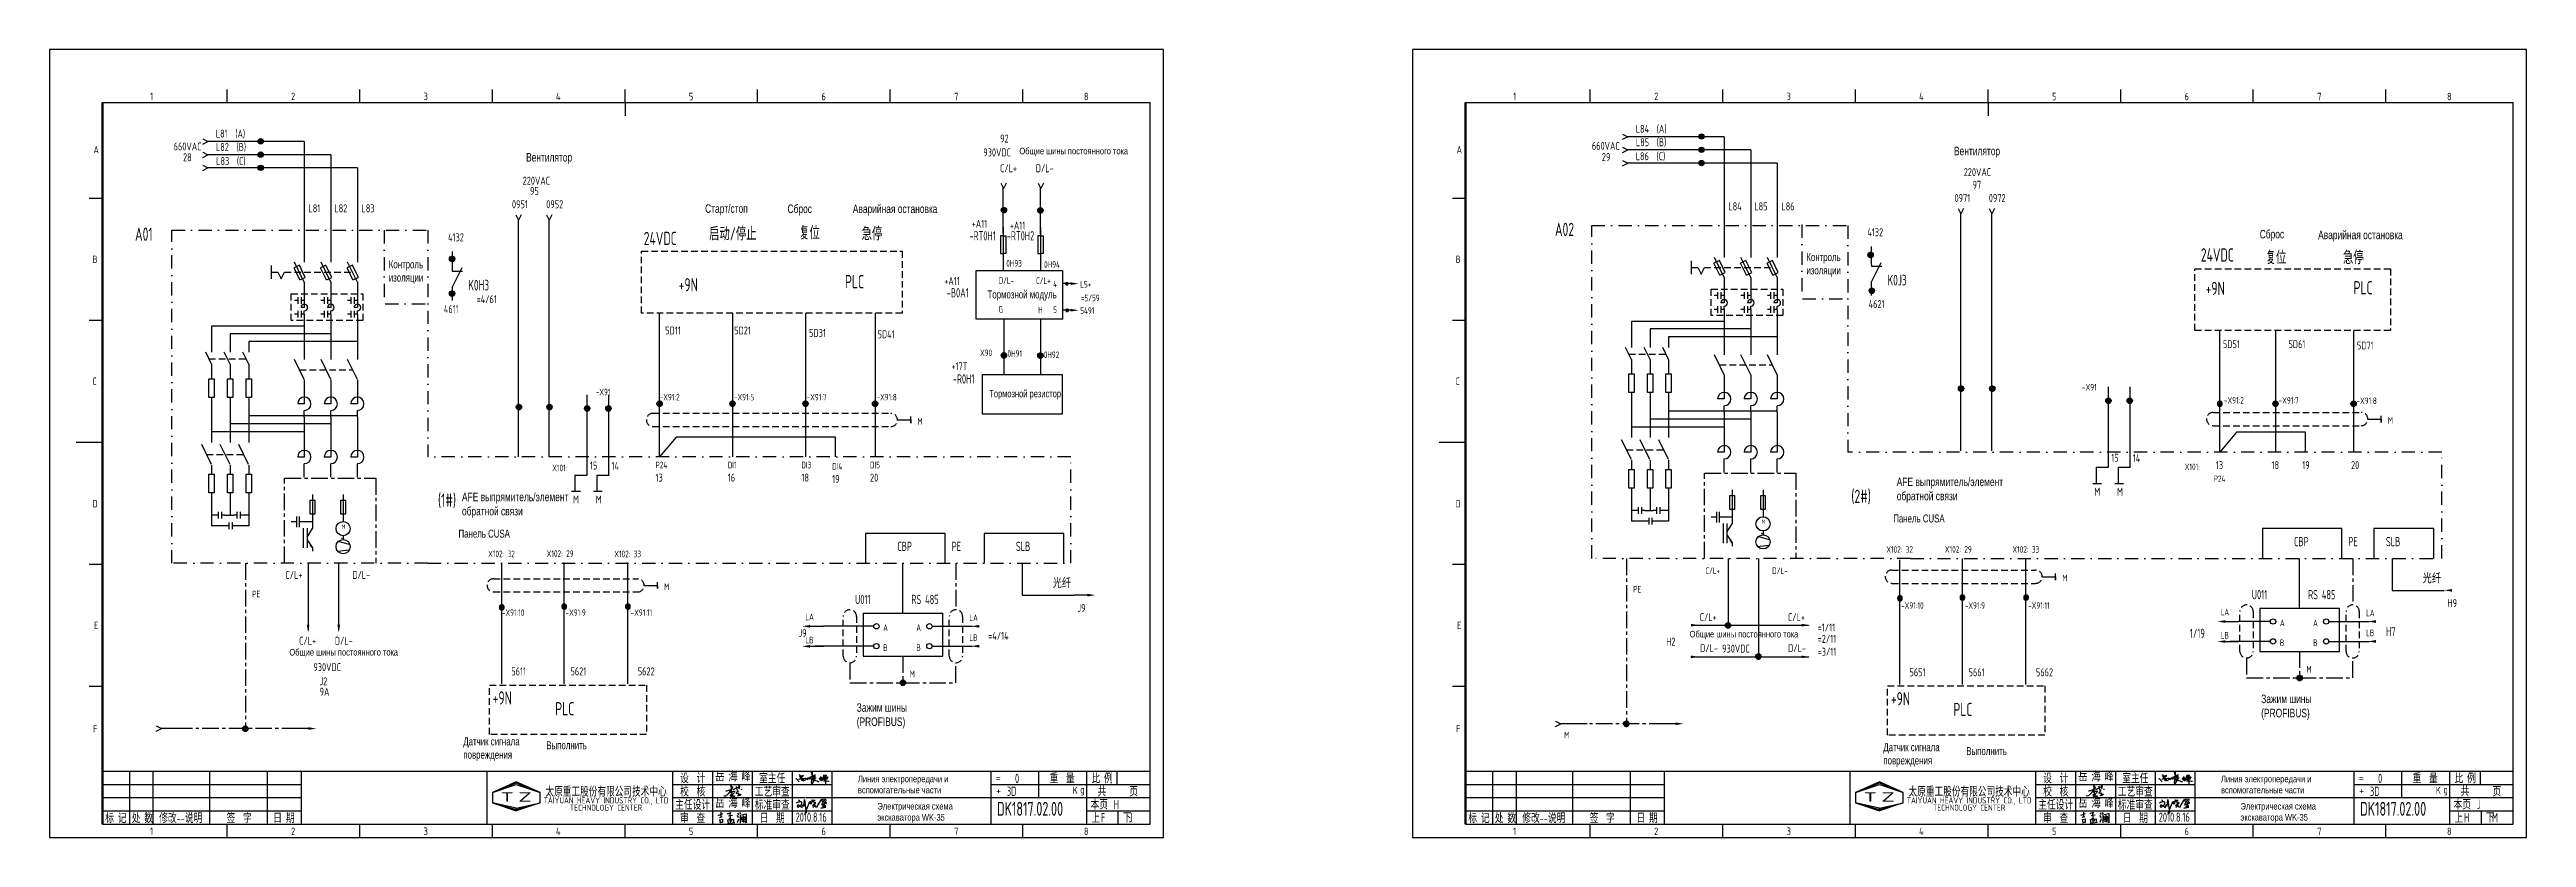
# Model space of a CAD drawing. Header units: millimetres. Extents: x 743 to 25007, y -5378 to 2245.
# Drawn here: x 3771 to 4705, y -1635 to -1338 of the extents above; entities that cross this region are included whole.
import ezdxf
from ezdxf.enums import TextEntityAlignment as Align

# ---------------------------------------------------------------- set-up
doc = ezdxf.new("R2010")
doc.units = ezdxf.units.MM
doc.header["$LTSCALE"] = 10
doc.header["$MEASUREMENT"] = 0
for name, pattern in [('CENTER2', [1, 0.625, -0.125, 0.125, -0.125]), ('DASHDOT', [1, 0.5, -0.25, 0, -0.25]), ('DASHED2', [0.375, 0.25, -0.125]), ('HIDDEN', [0.375, 0.25, -0.125])]:
    doc.linetypes.add(name, pattern=pattern)
for name, color, linetype in [('01', 7, 'Continuous'), ('11', 3, 'Continuous'), ('CENTER', 5, 'CENTER2'), ('CONTINUOUS', 7, 'Continuous'), ('DASHED', 7, 'HIDDEN')]:
    doc.layers.add(name, color=color, linetype=linetype)
doc.styles.add('ROMAN', font='ROMANC.shx', dxfattribs={"width": 0.7, "height": 0.7})
doc.styles.get("Standard").update_dxf_attribs({"font": 'isocp', "width": 0.707, "bigfont": 'intecad.shx'})

msp = doc.modelspace()

# ---------------------------------------------------------------- texts
at = {"width": 0.707}
for s, height, p in [('L81  (A)', 3, (3833.24, -1371.61)), ('L84  (A)', 3, (4368.66, -1369.81)), ('L85  (B)', 3, (4368.71, -1374.86)), ('28', 3, (3820.89, -1380.53)), ('L82  (B)', 3, (3833.29, -1376.66)), ('L83  (C)', 3, (3833.36, -1381.94)), ('29', 3, (4355.88, -1380.44)), ('L86  (C)', 3, (4368.64, -1380.14)), ('95', 3, (3951.71, -1393.24)), ('97', 3, (4495.68, -1390.89)), ('L81', 3, (3868.16, -1399.77)), ('L82', 3, (3877.95, -1399.77)), ('L83', 3, (3888.16, -1399.77)), ('0951', 3, (3944.9, -1398.24)), ('0952', 3, (3957.83, -1398.24)), ('L84', 3, (4403.58, -1399.03)), ('L85', 3, (4413.37, -1399.03)), ('L86', 3, (4423.58, -1399.03)), ('0971', 3, (4488.86, -1395.89)), ('0972', 3, (4501.79, -1395.89)), ('13', 3, (4587.41, -1496.57)), ('18', 3, (4608.4, -1496.57)), ('19', 3, (4620, -1496.57)), ('20', 3, (4638.37, -1496.57)), ('13', 3, (3999.05, -1501.28)), ('16', 3, (4026.28, -1501.28)), ('18', 3, (4054.05, -1501.28)), ('19', 3, (4065.65, -1501.81)), ('20', 3, (4079.93, -1501.28)), ('C/L+', 3, (3859.49, -1537.96)), ('D/L-', 3, (3884.7, -1537.96)), ('J9', 3, (4158.16, -1550.4)), ('H9', 3, (4674.75, -1548.59)), ('J9', 3, (4052.97, -1559.9)), ('=4/14', 3, (4124.49, -1560.92)), ('C/L+', 3, (4392.79, -1553.88)), ('C/L+', 3, (4426.05, -1553.88)), ('=1/11', 3, (4437.26, -1557.79)), ('=2/11', 3, (4437.26, -1562.07)), ('C/L+', 3, (3864.66, -1562.78)), ('D/L-', 3, (3878.13, -1562.78)), ('H2', 3, (4380.14, -1563.11)), ('D/L-', 3, (4392.95, -1565.57)), ('D/L-', 3, (4426.11, -1565.57)), ('=3/11', 3, (4437.26, -1566.92)), ('     0', 3.5, (4127.29, -1614.93)), ('     0', 3.5, (4641.28, -1614.93)), ('3D', 3.5, (4131.53, -1619.76)), ('H', 3.5, (4171.81, -1624.73)), ('3D', 3.5, (4645.51, -1619.76)), ('J', 3.5, (4685.79, -1624.73)), ('F', 3.5, (4166.98, -1629.7)), ('J', 3.5, (4177.54, -1629.7)), ('H', 3.5, (4680.97, -1629.7)), ('M', 3.5, (4691.53, -1629.7))]:
    msp.add_text(s, height=height, dxfattribs=at).set_placement(p)
at = {"color": 1, "width": 0.707}
for s, height, p in [('92', 3, (4128.96, -1373.47)), ('C/L+', 3, (4128.96, -1384.65)), ('D/L-', 3, (4142.43, -1384.65)), ('X90', 2.5, (4121.4, -1453.98)), ('15', 3, (3974.32, -1496.73)), ('14', 3, (3982.43, -1496.87)), ('15', 3, (4547.97, -1493.81)), ('14', 3, (4556.08, -1493.95)), ('M', 3, (4541.57, -1506.6)), ('M', 3, (4550.16, -1506.6)), ('M', 3, (3967.93, -1509.52)), ('M', 3, (3976.52, -1509.52)), ('J2', 3, (3872.37, -1578.05)), ('9A', 3, (3872.37, -1581.98))]:
    msp.add_text(s, height=height, dxfattribs=at).set_placement(p)
at = {"linetype": 'CENTER2', "width": 0.707}
for s, height, p in [('M', 1.68, (3880.75, -1519.11)), ('~', 3.5, (4415.73, -1522.81)), ('M', 1.68, (4416.17, -1517.31)), ('~', 3.5, (3880.31, -1524.62))]:
    msp.add_text(s, height=height, dxfattribs=at).set_placement(p)
at = {"attachment_point": 1}
for s, insert, char_height, width in [('{\\fArial|b0|i0|c204|p34;\\H0.9167x;Вентилятор}', (3950.22, -1377.44), 3.5, 14.1421), ('{\\fArial|b0|i0|c204|p34;\\C1;Общие шины постоянного тока}', (4136.25, -1375.42), 2.5, 38.0791), ('{\\fArial|b0|i0|c204|p34;\\H0.9167x;Вентилятор}', (4488.67, -1375.06), 3.5, 14.1421), ('{\\fArial|b0|i0|c204|p34;\\H0.9167x;\\C1;Старт/стоп}', (4017.72, -1396.75), 3.5, 20.6447), ('{\\fArial|b0|i0|c204|p34;\\H0.9167x;\\C1;Сброс}', (4048.82, -1396.85), 3.5, 20.6447), ('{\\fArial|b0|i0|c204|p34;\\H0.9167x;\\C1;Аварийная остановка}', (4073.42, -1396.85), 3.5, 33.0316), ('{\\fArial|b0|i0|c204|p34;\\H0.9167x;\\C1;Сброс}', (4603.95, -1406.4), 3.5, 20.6447), ('{\\fArial|b0|i0|c204|p34;\\H0.9167x;\\C1;Аварийная остановка}', (4625.96, -1406.69), 3.5, 33.0316), ('{\\fArial|b0|i0|c204|p34;Контроль изоляции}', (3898.46, -1417.89), 3, 13.4505), ('{\\fArial|b0|i0|c204|p34;Контроль изоляции}', (4432.99, -1415.17), 3, 13.4505), ('{\\fArial|b0|i0|c204|p34;\\C1;Тормозной модуль}', (4124.23, -1429.23), 3, 27.6154), ('{\\fArial|b0|i0|c204|p34;\\H0.9167x;\\C1;Тормозной резистор}', (4124.9, -1466.75), 3, 27.6154), ('{\\fArial|b0|i0|c204|p34;\\H0.9167x;AFE выпрямитель/элемент обратной связи}', (4467.07, -1499.76), 3.5, 43.0782), ('{\\fArial|b0|i0|c204|p34;\\H0.9167x;AFE выпрямитель/элемент обратной связи}', (3926.06, -1505.47), 3.5, 43.0782), ('{\\fArial|b0|i0|c204|p34;Панель CUSA}', (3924.74, -1519.39), 3, 41.199), ('{\\fArial|b0|i0|c204|p34;Панель CUSA}', (4465.74, -1513.68), 3, 41.199), ('{\\fArial|b0|i0|c204|p34;\\C1;Общие шины постоянного тока}', (4388.96, -1557.53), 2.5, 38.0791), ('{\\fArial|b0|i0|c204|p34;\\C1;Общие шины постоянного тока}', (3860.97, -1564.35), 2.5, 38.0791), ('{\\fArial|b0|i0|c204|p34;\\H0.9167x;Зажим шины (PROFIBUS)}', (4074.9, -1584.85), 3.5, 28.4789), ('{\\fArial|b0|i0|c204|p34;\\H0.9167x;Зажим шины (PROFIBUS)}', (4604.5, -1581.57), 3.5, 28.4789), ('{\\fArial|b0|i0|c204|p34;Датчик сигнала повреждения}', (3926.57, -1597.73), 3, 25.4681), ('{\\fArial|b0|i0|c204|p34;Выполнить}', (3957.85, -1599.17), 3, 16.6263), ('{\\fArial|b0|i0|c204|p34;Датчик сигнала повреждения}', (4462.03, -1599.91), 3, 25.4681), ('{\\fArial|b0|i0|c204|p34;Выполнить}', (4493.3, -1601.36), 3, 16.6263), ('岳 海 峰', (4021.56, -1610.79), 3.5, 12.9495), ('{\\fArial|b0|i0|c204|p34;Линия электропередачи и вспомогательные части\\~}', (4075.36, -1612.12), 2.5, 35.3915), ('岳 海 峰', (4535.55, -1610.79), 3.5, 12.9495), ('{\\fArial|b0|i0|c204|p34;Линия электропередачи и вспомогательные части\\~}', (4589.35, -1612.12), 2.5, 35.3915), ('岳 海 峰', (4021.56, -1620.79), 3.5, 12.9495), ('{\\fArial|b0|i0|c204|p34;\\C3;Электрическая схема экскаватора WK-35}', (4082.71, -1622.41), 2.5, 35.3915), ('岳 海 峰', (4535.55, -1620.79), 3.5, 12.9495), ('{\\fArial|b0|i0|c204|p34;\\C3;Электрическая схема экскаватора WK-35}', (4596.7, -1622.41), 2.5, 35.3915), ('2010.8.16', (4051.86, -1626.02), 3.5, 12.1142), ('2010.8.16', (4565.85, -1626.02), 3.5, 12.1142)]:
    msp.add_mtext(s, dxfattribs=dict(at, insert=insert, char_height=char_height, width=width))
at = {"layer": '01', "linetype": 'HIDDEN', "width": 0.707}
for s, p in [('4132', (3920.82, -1410.69)), ('4132', (4455.99, -1408.8)), ('4611', (3919.22, -1437.75)), ('=4/61', (3931.58, -1434.01)), ('4621', (4456.49, -1435.86))]:
    msp.add_text(s, height=3, dxfattribs=at).set_placement(p)
at = {"layer": '11', "width": 0.707}
for p in [(4127.81, -1627.25), (4641.8, -1627.25)]:
    msp.add_text('DK1817.02.00', height=5.25, dxfattribs=at).set_placement(p)
at = {"layer": 'CONTINUOUS', "linetype": 'Continuous', "style": 'ROMAN'}
for s, height, width, p in [('1', 2.8, 0.7, (3808.46, -1357.48)), ('2', 2.8, 0.7, (3861.62, -1357.48)), ('3', 2.8, 0.7, (3911.6, -1357.48)), ('4', 2.8, 0.7, (3961.49, -1357.48)), ('5', 2.8, 0.7, (4011.63, -1357.52)), ('6', 2.8, 0.7, (4061.61, -1357.52)), ('7', 2.8, 0.7, (4111.64, -1357.52)), ('8', 2.8, 0.7, (4160.59, -1357.52)), ('1', 2.8, 0.7, (4322.45, -1357.48)), ('2', 2.8, 0.7, (4375.61, -1357.48)), ('3', 2.8, 0.7, (4425.58, -1357.48)), ('4', 2.8, 0.7, (4475.48, -1357.48)), ('5', 2.8, 0.7, (4525.62, -1357.52)), ('6', 2.8, 0.7, (4575.6, -1357.52)), ('7', 2.8, 0.7, (4625.63, -1357.52)), ('8', 2.8, 0.7, (4674.58, -1357.52)), ('A', 2.8, 0.7, (3787.1, -1377.57)), ('A', 2.8, 0.7, (4301.09, -1377.57)), ('B', 2.8, 0.7, (3786.71, -1418.89)), ('B', 2.8, 0.7, (4300.7, -1418.89)), ('C', 2.8, 0.7, (3786.71, -1464.83)), ('C', 2.8, 0.7, (4300.7, -1464.83)), ('D', 2.8, 0.7, (3786.71, -1511)), ('D', 2.8, 0.7, (4300.7, -1511)), ('E', 2.8, 0.7, (3787.27, -1556.89)), ('E', 2.8, 0.7, (4301.26, -1556.89)), ('F', 2.8, 0.7, (3786.92, -1595.89)), ('F', 2.8, 0.7, (4300.9, -1595.89)), ('T', 3.5, 1.8, (3940.54, -1621.92)), ('Z', 3.5, 1.8, (3947.24, -1621.92)), ('K', 2.8, 0.7, (4156.38, -1619.03)), ('g', 2.8, 0.7, (4159.2, -1618.76)), ('T', 3.5, 1.8, (4454.52, -1621.92)), ('Z', 3.5, 1.8, (4461.22, -1621.92)), ('K', 2.8, 0.7, (4670.36, -1619.03)), ('g', 2.8, 0.7, (4673.19, -1618.76)), ('1', 2.8, 0.7, (3808.46, -1634.48)), ('2', 2.8, 0.7, (3861.62, -1634.48)), ('3', 2.8, 0.7, (3911.6, -1634.48)), ('4', 2.8, 0.7, (3961.49, -1634.48)), ('5', 2.8, 0.7, (4011.63, -1634.52)), ('6', 2.8, 0.7, (4061.61, -1634.52)), ('7', 2.8, 0.7, (4111.64, -1634.52)), ('8', 2.8, 0.7, (4160.59, -1634.52)), ('1', 2.8, 0.7, (4322.45, -1634.48)), ('2', 2.8, 0.7, (4375.61, -1634.48)), ('3', 2.8, 0.7, (4425.58, -1634.48)), ('4', 2.8, 0.7, (4475.48, -1634.48)), ('5', 2.8, 0.7, (4525.62, -1634.52)), ('6', 2.8, 0.7, (4575.6, -1634.52)), ('7', 2.8, 0.7, (4625.63, -1634.52)), ('8', 2.8, 0.7, (4674.58, -1634.52))]:
    msp.add_text(s, height=height, dxfattribs=dict(at, width=width)).set_placement(p)
at = {"layer": 'CONTINUOUS', "color": 1, "width": 0.707}
for s, height, p in [('660VAC', 3, (3817.33, -1376.46)), ('930VDC', 3, (4122.64, -1378.68)), ('660VAC', 3, (4352.11, -1376.22)), ('24VDC', 5, (3994.6, -1412.13)), ('启动/停止', 5, (4019.27, -1410.35)), ('复位', 5, (4053.22, -1410.02)), ('急停', 5, (4076.77, -1410.35)), ('-RT0H1', 3.5, (4117.39, -1410.39)), ('+A11', 3, (4118.26, -1405.62)), ('-RT0H2', 3.5, (4131.47, -1410.39)), ('+A11', 3, (4132.64, -1406.24)), ('0H93', 2.5, (4131.31, -1420.25)), ('0H94', 2.5, (4145.58, -1420.7)), ('+9N', 5, (4007.77, -1429.58)), ('PLC', 5, (4070.48, -1428.41)), ('+A11', 3, (4107.93, -1427.19)), ('-B0A1', 3.5, (4108.84, -1431.86)), ('D/L-', 2.5, (4128.42, -1426.75)), ('C/L+', 2.5, (4142.5, -1426.8)), ('4', 2.5, (4148.97, -1428.07)), ('L5+', 2.5, (4159.19, -1428.12)), ('G', 2.5, (4128.38, -1437.56)), ('H', 2.5, (4143.31, -1437.87)), ('5', 2.5, (4148.97, -1437.77)), ('5491', 2.5, (4159.19, -1438.07)), ('=5/59', 2.5, (4159.47, -1433.29)), ('5D11', 3, (4002.7, -1445.83)), ('5D21', 3, (4028.72, -1445.83)), ('5D31', 3, (4056.97, -1446.76)), ('5D41', 3, (4082.78, -1447.26)), ('+17T', 3, (4110.6, -1459.28)), ('0H91', 2.5, (4131.77, -1454.28)), ('0H92', 2.5, (4145.45, -1454.73)), (' -R0H1', 3.5, (4109.68, -1464.34)), ('X102: 33', 2.5, (3983.49, -1529.82)), ('X102: 33', 2.5, (4510.71, -1528.11)), ('930VDC', 3, (4401.23, -1565.74)), ('930VDC', 3, (3870.03, -1572.73))]:
    msp.add_text(s, height=height, dxfattribs=at).set_placement(p)
at = {"layer": 'CONTINUOUS', "width": 0.707}
for s, height, p in [('220VAC', 3, (3948.94, -1389.35)), ('220VAC', 3, (4492.33, -1386.12)), ('A01', 5, (3802.78, -1410.52)), ('A02', 5, (4338.2, -1408.72)), ('24VDC', 5, (4581.74, -1418.34)), ('复位', 5, (4606.18, -1419.33)), ('急停', 5, (4635.34, -1419.33)), ('K0H3', 4, (3928.47, -1429.22)), ('K0J3', 4, (4463.64, -1427.34)), ('+9N', 5, (4583.54, -1430.97)), ('PLC', 5, (4639.32, -1430.7)), ('5D51', 3, (4590.08, -1450.97)), ('5D61', 3, (4614.79, -1450.98)), ('5D71', 3, (4640.6, -1451.48)), ('M', 2.5, (4097.83, -1479.82)), ('M', 2.5, (4652.27, -1479.47)), ('DI1', 2.5, (4026.28, -1496.28)), ('DI3', 2.5, (4054.05, -1496.28)), ('DI4', 2.5, (4065.65, -1496.81)), ('DI5', 2.5, (4079.93, -1496.28)), ('P24', 2.5, (4586.58, -1501.49)), ('(1#)', 5, (3917.01, -1510.79)), ('(2#)', 5, (4449.94, -1509.34)), ('CBP', 3.5, (4616.9, -1525.64)), ('PE', 3.5, (4637.36, -1525.64)), ('SLB', 3.5, (4651.54, -1525.64)), ('CBP', 3.5, (4090.23, -1527.45)), ('PE', 3.5, (4110.7, -1527.45)), ('SLB', 3.5, (4134.94, -1527.45)), ('M', 2.5, (4002.3, -1542.16)), ('光纤', 3.5, (4148.8, -1541.39)), ('PE', 2.5, (4367.7, -1543.1)), ('C/L+', 2.5, (4394.91, -1536.15)), ('D/L-', 2.5, (4420.12, -1536.15)), ('M', 2.5, (4529.51, -1538.91)), ('光纤', 3.5, (4665.39, -1539.58)), ('PE', 2.5, (3846.97, -1544.9)), ('U011', 3.5, (4074.28, -1547.45)), ('RS 485', 3.5, (4095.53, -1547.45)), ('LA', 2.5, (4589.21, -1551.72)), ('U011', 3.5, (4600.95, -1545.64)), ('RS 485', 3.5, (4622.2, -1545.64)), ('LA', 2.5, (4644.06, -1552.05)), ('LA', 2.5, (4055.55, -1553.53)), ('A', 2.5, (4084.89, -1557.6)), ('A', 2.5, (4097.39, -1557.6)), ('LA', 2.5, (4117.39, -1553.85)), ('LB', 2.5, (4117.39, -1561.35)), ('1/19', 3.5, (4577.61, -1560.24)), ('LB', 2.5, (4589.21, -1560.47)), ('A', 2.5, (4611.56, -1555.8)), ('A', 2.5, (4624.06, -1555.8)), ('LB', 2.5, (4644.06, -1559.55)), ('H7', 3.5, (4651.56, -1559.55)), ('LB', 2.5, (4055.55, -1562.28)), ('B', 2.5, (4084.89, -1565.1)), ('B', 2.5, (4097.39, -1565.1)), ('B', 2.5, (4611.56, -1563.3)), ('B', 2.5, (4624.06, -1563.3)), ('5611', 3, (3944.66, -1574.32)), ('5621', 3, (3966.96, -1574.32)), ('5622', 3, (3992.35, -1574.32)), ('M', 2.5, (4094.89, -1575.1)), ('5651', 3, (4471.88, -1574.66)), ('5661', 3, (4494.17, -1574.66)), ('5662', 3, (4519.56, -1574.66)), ('M', 2.5, (4621.56, -1573.3)), ('+9N', 5, (3937.65, -1585.35)), ('PLC', 5, (3961.22, -1589.41)), ('+9N', 5, (4464.86, -1585.62)), ('PLC', 5, (4488.43, -1589.68)), ('M', 2.5, (4341.69, -1598.1))]:
    msp.add_text(s, height=height, dxfattribs=at).set_placement(p)
at = {"layer": 'CONTINUOUS', "color": 0, "width": 0.707}
for s, p in [('-X91', (3976.52, -1468.78)), ('-X91', (4536.93, -1466.97)), ('-X91:2', (4000.61, -1470.7)), ('-X91:5', (4028.62, -1470.7)), ('-X91:7', (4056.02, -1470.7)), ('-X91:8', (4082.35, -1470.7)), ('-X91:2', (4590.44, -1471.92)), ('-X91:7', (4611.09, -1471.92)), ('-X91:8', (4640.43, -1472.07)), ('P24', (3999.05, -1496.28)), ('X101:', (3960.1, -1497.37)), ('X101:', (4575.67, -1496.97)), ('X102: 32', (3935.93, -1529.77)), ('X102: 29', (3958.01, -1529.7)), ('X102: 32', (4463.14, -1528.13)), ('X102: 29', (4485.23, -1528.07)), ('-X91:10', (3941.1, -1551.9)), ('-X91:9', (3965.11, -1551.9)), ('-X91:11', (3989.65, -1551.9)), ('-X91:10', (4468.72, -1549.27)), ('-X91:9', (4492.73, -1549.27)), ('-X91:11', (4516.61, -1549.27))]:
    msp.add_text(s, height=2.5, dxfattribs=at).set_placement(p)
at = {"layer": 'CONTINUOUS', "width": 0.67}
for s, p in [('设  计', (4013.04, -1612.92)), ('室主任', (4043.04, -1612.92)), ('重  量', (4152.34, -1612.92)), ('比 例', (4167.44, -1612.92)), ('设  计', (4527.02, -1612.92)), ('室主任', (4557.02, -1612.92)), ('重  量', (4666.32, -1612.92)), ('比 例', (4681.42, -1612.92)), ('主任设计', (4013.04, -1622.92)), ('校  核', (4013.04, -1617.92)), ('标准审查', (4043.04, -1622.92)), ('工艺审查', (4043.04, -1617.92)), ('本页', (4166.34, -1622.81)), ('共      页', (4173.34, -1617.91)), ('主任设计', (4527.02, -1622.92)), ('校  核', (4527.02, -1617.92)), ('标准审查', (4557.02, -1622.92)), ('工艺审查', (4557.02, -1617.92)), ('本页', (4680.32, -1622.81)), ('共      页', (4687.32, -1617.91)), ('标 记', (3795.54, -1627.92)), ('处 数', (3805.54, -1627.92)), ('修改--说明', (3820.01, -1627.92)), ('签  字', (3842.04, -1627.92)), ('日 期', (3858.91, -1627.92)), ('审  查', (4013.04, -1627.92)), ('日  期', (4043.04, -1627.92)), ('上', (4165.04, -1627.9)), ('下', (4176.86, -1627.9)), ('标 记', (4309.52, -1627.92)), ('处 数', (4319.52, -1627.92)), ('修改--说明', (4333.99, -1627.92)), ('签  字', (4356.02, -1627.92)), ('日 期', (4372.9, -1627.92)), ('审  查', (4527.02, -1627.92)), ('日  期', (4557.02, -1627.92)), ('上', (4679.02, -1627.9)), ('下', (4690.85, -1627.9))]:
    msp.add_text(s, height=3.5, dxfattribs=at).set_placement(p, align=Align.MIDDLE)
at = {"layer": 'CONTINUOUS', "linetype": 'Continuous', "style": 'ROMAN'}
for s, p in [('=', (4127.27, -1614.37)), ('=', (4641.26, -1614.37)), ('+', (4127.38, -1619.11)), ('+', (4641.36, -1619.11))]:
    msp.add_text(s, height=2.8, dxfattribs=at).set_placement(p)
at = {"layer": 'CONTINUOUS', "char_height": 3.3, "width": 50, "attachment_point": 5, "line_spacing_factor": 0.7125}
for insert in [(3980.4, -1620.86), (4494.38, -1620.86)]:
    msp.add_mtext('{\\f宋体|b0|i0|c134|p2;太原重工股份有限公司技术中心\\P\\Fromans.shx;\\H0.6969x;TAIYUAN HEAVY INDUSTRY CO., LTD\\PTECHNOLOGY CENTER}', dxfattribs=dict(at, insert=insert))

# ---------------------------------------------------------------- blocks, each defined once
blk = doc.blocks.new('A$C5BE500A0')
for p, q in [((0, 24), (1, 24)), ((1, 24), (13, 11)), ((12, 21), (14, 23)), ((14, 23), (18, 23)), ((15, 41), (22, 26)), ((15, 40), (15, 41)), ((15, 38), (15, 40)), ((15, 32), (21, 35)), ((16, 32), (15, 32)), ((19, 30), (16, 32)), ((18, 23), (26, 25)), ((22, 26), (19, 30)), ((21, 35), (24, 35)), ((25, 30), (23, 28)), ((23, 28), (23, 28)), ((23, 18), (24, 19)), ((24, 17), (23, 18)), ((24, 35), (28, 36)), ((24, 19), (26, 20)), ((27, 31), (25, 30)), ((26, 16), (25, 15)), ((26, 25), (37, 26)), ((26, 20), (29, 21)), ((28, 20), (26, 16)), ((29, 34), (27, 31)), ((28, 36), (30, 37)), ((29, 22), (28, 20)), ((29, 15), (28, 16)), ((30, 38), (29, 34)), ((30, 23), (29, 22)), ((29, 21), (33, 21)), ((32, 15), (29, 15)), ((30, 37), (30, 38)), ((32, 23), (30, 23)), ((33, 22), (32, 23)), ((35, 16), (32, 15)), ((33, 21), (33, 22)), ((38, 18), (35, 16)), ((37, 26), (41, 26)), ((40, 20), (38, 18)), ((40, 23), (44, 25)), ((41, 22), (40, 20)), ((41, 26), (42, 24)), ((42, 24), (41, 22)), ((44, 25), (51, 28)), ((45, 19), (49, 23)), ((49, 23), (54, 27)), ((51, 28), (56, 29)), ((54, 27), (59, 30)), ((56, 29), (61, 30)), ((57, 21), (56, 20)), ((57, 32), (57, 30)), ((57, 30), (58, 25)), ((58, 25), (57, 21)), ((59, 30), (65, 34)), ((61, 30), (62, 29)), ((63, 21), (76, 18)), ((67, 21), (63, 21)), ((65, 18), (63, 9)), ((63, 9), (64, 0)), ((64, 52), (66, 52)), ((64, 49), (64, 52)), ((65, 44), (64, 49)), ((64, 0), (67, 3)), ((64, 0), (64, 0)), ((67, 49), (65, 18)), ((68, 40), (65, 44)), ((65, 34), (72, 37)), ((66, 52), (66, 51)), ((66, 51), (67, 49)), ((70, 21), (67, 21)), ((67, 3), (74, 14)), ((70, 36), (68, 40)), ((68, 29), (73, 29)), ((69, 29), (68, 29)), ((72, 30), (69, 29)), ((74, 33), (70, 36)), ((75, 36), (70, 34)), ((70, 33), (72, 34)), ((70, 34), (70, 33)), ((77, 24), (70, 21)), ((72, 37), (78, 39)), ((72, 34), (75, 34)), ((75, 32), (72, 30)), ((73, 29), (78, 30)), ((78, 31), (74, 33)), ((74, 14), (78, 20)), ((80, 39), (75, 36)), ((75, 34), (77, 34)), ((77, 33), (75, 32)), ((76, 18), (82, 17)), ((77, 34), (78, 34)), ((78, 33), (77, 33)), ((80, 25), (77, 24)), ((78, 39), (80, 39)), ((78, 34), (78, 33)), ((80, 30), (78, 31)), ((78, 30), (80, 30)), ((78, 20), (81, 26)), ((82, 27), (80, 25)), ((81, 26), (82, 27)), ((82, 17), (87, 15)), ((87, 15), (91, 13)), ((91, 13), (95, 13)), ((95, 25), (95, 24)), ((95, 24), (95, 23)), ((95, 23), (96, 23)), ((95, 13), (96, 13)), ((96, 23), (97, 23)), ((99, 24), (97, 26)), ((97, 23), (98, 25)), ((98, 25), (101, 27)), ((99, 31), (100, 32)), ((101, 23), (99, 24)), ((99, 17), (102, 21)), ((101, 21), (99, 17)), ((100, 32), (101, 32)), ((101, 32), (102, 31)), ((102, 28), (101, 21)), ((101, 27), (103, 26)), ((103, 24), (101, 23)), ((102, 31), (102, 28)), ((102, 21), (103, 22)), ((103, 26), (105, 25)), ((105, 24), (103, 24)), ((103, 22), (104, 20)), ((104, 29), (108, 26)), ((104, 20), (104, 19)), ((104, 19), (105, 16)), ((105, 25), (105, 24)), ((105, 16), (106, 16)), ((106, 16), (108, 17)), ((108, 26), (116, 20)), ((108, 17), (111, 23)), ((111, 23), (113, 31)), ((113, 31), (112, 31)), ((112, 22), (126, 23)), ((115, 22), (112, 22)), ((113, 31), (114, 35)), ((117, 33), (113, 31)), ((113, 27), (127, 26)), ((125, 27), (113, 27)), ((113, 15), (125, 15)), ((114, 35), (115, 38)), ((115, 38), (118, 39)), ((122, 23), (115, 22)), ((116, 20), (119, 19)), ((122, 35), (117, 33)), ((117, 31), (121, 32)), ((118, 39), (123, 38)), ((119, 19), (121, 20)), ((121, 32), (124, 32)), ((121, 20), (121, 21)), ((125, 37), (122, 35)), ((122, 31), (122, 2)), ((123, 28), (122, 31)), ((126, 25), (122, 23)), ((123, 38), (125, 37)), ((128, 25), (123, 28)), ((124, 32), (129, 31)), ((128, 27), (125, 27)), ((125, 15), (132, 14)), ((127, 26), (126, 25)), ((126, 23), (130, 24)), ((130, 28), (128, 27)), ((131, 24), (128, 25)), ((129, 31), (131, 30)), ((131, 30), (130, 28)), ((130, 24), (131, 24)), ((132, 14), (137, 14))]:
    blk.add_line(p, q)
blk = doc.blocks.new('ARROW1')
at = {"layer": 'CONTINUOUS'}
for p in [(0, 0), (12, 1), (12, -1)]:
    blk.add_line(p, (10, 0), dxfattribs=at)
blk = doc.blocks.new('*X43')
at = {"color": 0}
for p, q in [((1100.25, 45.08), (1102.25, 45.08)), ((1100.25, 45.05), (1102.25, 45.05)), ((1100.25, 45.03), (1102.25, 45.03)), ((1100.25, 45), (1102.25, 45)), ((1100.25, 44.98), (1102.25, 44.98)), ((1100.25, 44.95), (1102.25, 44.95)), ((1100.25, 44.92), (1102.25, 44.92)), ((1100.26, 45.15), (1102.24, 45.15)), ((1100.26, 45.12), (1102.24, 45.12)), ((1100.26, 45.1), (1102.24, 45.1)), ((1100.26, 44.9), (1102.24, 44.9)), ((1100.26, 44.88), (1102.24, 44.88)), ((1100.26, 44.85), (1102.24, 44.85)), ((1100.27, 45.2), (1102.23, 45.2)), ((1100.27, 45.17), (1102.23, 45.17)), ((1100.27, 44.83), (1102.23, 44.83)), ((1100.27, 44.8), (1102.23, 44.8)), ((1100.28, 45.25), (1102.22, 45.25)), ((1100.28, 45.23), (1102.22, 45.23)), ((1100.28, 44.78), (1102.22, 44.78)), ((1100.28, 44.75), (1102.22, 44.75)), ((1100.29, 45.28), (1102.21, 45.28)), ((1100.29, 44.73), (1102.21, 44.73)), ((1100.3, 45.33), (1102.2, 45.33)), ((1100.3, 45.3), (1102.2, 45.3)), ((1100.3, 44.7), (1102.2, 44.7)), ((1100.3, 44.67), (1102.2, 44.67)), ((1100.31, 45.35), (1102.19, 45.35)), ((1100.31, 44.65), (1102.19, 44.65)), ((1100.32, 45.38), (1102.18, 45.38)), ((1100.32, 44.62), (1102.18, 44.62)), ((1100.33, 45.4), (1102.17, 45.4)), ((1100.33, 44.6), (1102.17, 44.6)), ((1100.34, 45.42), (1102.16, 45.42)), ((1100.34, 44.58), (1102.16, 44.58)), ((1100.36, 45.45), (1102.14, 45.45)), ((1100.36, 44.55), (1102.14, 44.55)), ((1100.37, 45.48), (1102.13, 45.48)), ((1100.37, 44.53), (1102.13, 44.53)), ((1100.38, 45.5), (1102.12, 45.5)), ((1100.38, 44.5), (1102.12, 44.5)), ((1100.4, 45.53), (1102.1, 45.53)), ((1100.4, 44.48), (1102.1, 44.48)), ((1100.41, 45.55), (1102.09, 45.55)), ((1100.41, 44.45), (1102.09, 44.45)), ((1100.43, 45.58), (1102.07, 45.58)), ((1100.43, 44.42), (1102.07, 44.42)), ((1100.45, 45.6), (1102.05, 45.6)), ((1100.45, 44.4), (1102.05, 44.4)), ((1100.47, 45.62), (1102.03, 45.62)), ((1100.47, 44.38), (1102.03, 44.38)), ((1100.49, 45.65), (1102.01, 45.65)), ((1100.49, 44.35), (1102.01, 44.35)), ((1100.51, 45.67), (1101.99, 45.67)), ((1100.51, 44.33), (1101.99, 44.33)), ((1100.54, 45.7), (1101.96, 45.7)), ((1100.54, 44.3), (1101.96, 44.3)), ((1100.56, 45.73), (1101.94, 45.73)), ((1100.56, 44.28), (1101.94, 44.28)), ((1100.59, 45.75), (1101.91, 45.75)), ((1100.59, 44.25), (1101.91, 44.25)), ((1100.62, 45.78), (1101.88, 45.78)), ((1100.62, 44.23), (1101.88, 44.23)), ((1100.65, 45.8), (1101.85, 45.8)), ((1100.65, 44.2), (1101.85, 44.2)), ((1100.68, 45.83), (1101.82, 45.83)), ((1100.68, 44.17), (1101.82, 44.17)), ((1100.72, 45.85), (1101.78, 45.85)), ((1100.72, 44.15), (1101.78, 44.15)), ((1100.77, 45.88), (1101.73, 45.88)), ((1100.77, 44.12), (1101.73, 44.12)), ((1100.81, 45.9), (1101.69, 45.9)), ((1100.81, 44.1), (1101.69, 44.1)), ((1100.87, 45.92), (1101.63, 45.92)), ((1100.87, 44.08), (1101.63, 44.08)), ((1100.94, 45.95), (1101.56, 45.95)), ((1100.94, 44.05), (1101.56, 44.05)), ((1101.03, 45.98), (1101.47, 45.98)), ((1101.03, 44.03), (1101.47, 44.03))]:
    blk.add_line(p, q, dxfattribs=at)
blk = doc.blocks.new('ARROW2')
blk.add_line((5, 0), (0, 0))
at = {"color": 3}
blk.add_solid([(4.99, 0.51), (4.99, -0.49), (7.99, 0.01)], dxfattribs=at)
blk = doc.blocks.new('*X42')
at = {"color": 0}
for p, q in [((364, 60.08), (366, 60.08)), ((364, 60.05), (366, 60.05)), ((364, 60.03), (366, 60.03)), ((364, 60), (366, 60)), ((364, 59.98), (366, 59.98)), ((364, 59.95), (366, 59.95)), ((364, 59.92), (366, 59.92)), ((364.01, 60.15), (365.99, 60.15)), ((364.01, 60.12), (365.99, 60.12)), ((364.01, 60.1), (365.99, 60.1)), ((364.01, 59.9), (365.99, 59.9)), ((364.01, 59.88), (365.99, 59.88)), ((364.01, 59.85), (365.99, 59.85)), ((364.02, 60.2), (365.98, 60.2)), ((364.02, 60.17), (365.98, 60.17)), ((364.02, 59.83), (365.98, 59.83)), ((364.02, 59.8), (365.98, 59.8)), ((364.03, 60.25), (365.97, 60.25)), ((364.03, 60.23), (365.97, 60.23)), ((364.03, 59.78), (365.97, 59.78)), ((364.03, 59.75), (365.97, 59.75)), ((364.04, 60.28), (365.96, 60.28)), ((364.04, 59.73), (365.96, 59.73)), ((364.05, 60.33), (365.95, 60.33)), ((364.05, 60.3), (365.95, 60.3)), ((364.05, 59.7), (365.95, 59.7)), ((364.05, 59.67), (365.95, 59.67)), ((364.06, 60.35), (365.94, 60.35)), ((364.06, 59.65), (365.94, 59.65)), ((364.07, 60.38), (365.93, 60.38)), ((364.07, 59.62), (365.93, 59.62)), ((364.08, 60.4), (365.92, 60.4)), ((364.08, 59.6), (365.92, 59.6)), ((364.09, 60.42), (365.91, 60.42)), ((364.09, 59.58), (365.91, 59.58)), ((364.11, 60.45), (365.89, 60.45)), ((364.11, 59.55), (365.89, 59.55)), ((364.12, 60.48), (365.88, 60.48)), ((364.12, 59.53), (365.88, 59.53)), ((364.13, 60.5), (365.87, 60.5)), ((364.13, 59.5), (365.87, 59.5)), ((364.15, 60.53), (365.85, 60.53)), ((364.15, 59.48), (365.85, 59.48)), ((364.16, 60.55), (365.84, 60.55)), ((364.16, 59.45), (365.84, 59.45)), ((364.18, 60.58), (365.82, 60.58)), ((364.18, 59.42), (365.82, 59.42)), ((364.2, 60.6), (365.8, 60.6)), ((364.2, 59.4), (365.8, 59.4)), ((364.22, 60.62), (365.78, 60.62)), ((364.22, 59.38), (365.78, 59.38)), ((364.24, 60.65), (365.76, 60.65)), ((364.24, 59.35), (365.76, 59.35)), ((364.26, 60.67), (365.74, 60.67)), ((364.26, 59.33), (365.74, 59.33)), ((364.29, 60.7), (365.71, 60.7)), ((364.29, 59.3), (365.71, 59.3)), ((364.31, 60.73), (365.69, 60.73)), ((364.31, 59.28), (365.69, 59.28)), ((364.34, 60.75), (365.66, 60.75)), ((364.34, 59.25), (365.66, 59.25)), ((364.37, 60.78), (365.63, 60.78)), ((364.37, 59.23), (365.63, 59.23)), ((364.4, 60.8), (365.6, 60.8)), ((364.4, 59.2), (365.6, 59.2)), ((364.43, 60.83), (365.57, 60.83)), ((364.43, 59.17), (365.57, 59.17)), ((364.47, 60.85), (365.53, 60.85)), ((364.47, 59.15), (365.53, 59.15)), ((364.52, 60.88), (365.48, 60.88)), ((364.52, 59.12), (365.48, 59.12)), ((364.56, 60.9), (365.44, 60.9)), ((364.56, 59.1), (365.44, 59.1)), ((364.62, 60.92), (365.38, 60.92)), ((364.62, 59.08), (365.38, 59.08)), ((364.69, 60.95), (365.31, 60.95)), ((364.69, 59.05), (365.31, 59.05)), ((364.78, 60.98), (365.22, 60.98)), ((364.78, 59.03), (365.22, 59.03))]:
    blk.add_line(p, q, dxfattribs=at)
blk = doc.blocks.new('*X41')
at = {"color": 0}
for p, q in [((276.5, 230.07), (278.5, 230.07)), ((276.5, 230.05), (278.5, 230.05)), ((276.5, 230.03), (278.5, 230.03)), ((276.5, 230), (278.5, 230)), ((276.5, 229.97), (278.5, 229.97)), ((276.5, 229.95), (278.5, 229.95)), ((276.5, 229.93), (278.5, 229.93)), ((276.51, 230.15), (278.49, 230.15)), ((276.51, 230.12), (278.49, 230.12)), ((276.51, 230.1), (278.49, 230.1)), ((276.51, 229.9), (278.49, 229.9)), ((276.51, 229.88), (278.49, 229.88)), ((276.51, 229.85), (278.49, 229.85)), ((276.52, 230.2), (278.48, 230.2)), ((276.52, 230.18), (278.48, 230.18)), ((276.52, 229.82), (278.48, 229.82)), ((276.52, 229.8), (278.48, 229.8)), ((276.53, 230.25), (278.47, 230.25)), ((276.53, 230.22), (278.47, 230.22)), ((276.53, 229.78), (278.47, 229.78)), ((276.53, 229.75), (278.47, 229.75)), ((276.54, 230.28), (278.46, 230.28)), ((276.54, 229.72), (278.46, 229.72)), ((276.55, 230.32), (278.45, 230.32)), ((276.55, 230.3), (278.45, 230.3)), ((276.55, 229.7), (278.45, 229.7)), ((276.55, 229.68), (278.45, 229.68)), ((276.56, 230.35), (278.44, 230.35)), ((276.56, 229.65), (278.44, 229.65)), ((276.57, 230.38), (278.43, 230.38)), ((276.57, 229.62), (278.43, 229.62)), ((276.58, 230.4), (278.42, 230.4)), ((276.58, 229.6), (278.42, 229.6)), ((276.59, 230.43), (278.41, 230.43)), ((276.59, 229.57), (278.41, 229.57)), ((276.61, 230.45), (278.39, 230.45)), ((276.61, 229.55), (278.39, 229.55)), ((276.62, 230.47), (278.38, 230.47)), ((276.62, 229.53), (278.38, 229.53)), ((276.63, 230.5), (278.37, 230.5)), ((276.63, 229.5), (278.37, 229.5)), ((276.65, 230.53), (278.35, 230.53)), ((276.65, 229.47), (278.35, 229.47)), ((276.66, 230.55), (278.34, 230.55)), ((276.66, 229.45), (278.34, 229.45)), ((276.68, 230.57), (278.32, 230.57)), ((276.68, 229.43), (278.32, 229.43)), ((276.7, 230.6), (278.3, 230.6)), ((276.7, 229.4), (278.3, 229.4)), ((276.72, 230.62), (278.28, 230.62)), ((276.72, 229.38), (278.28, 229.38)), ((276.74, 230.65), (278.26, 230.65)), ((276.74, 229.35), (278.26, 229.35)), ((276.76, 230.68), (278.24, 230.68)), ((276.76, 229.32), (278.24, 229.32)), ((276.79, 230.7), (278.21, 230.7)), ((276.79, 229.3), (278.21, 229.3)), ((276.81, 230.72), (278.19, 230.72)), ((276.81, 229.28), (278.19, 229.28)), ((276.84, 230.75), (278.16, 230.75)), ((276.84, 229.25), (278.16, 229.25)), ((276.87, 230.78), (278.13, 230.78)), ((276.87, 229.22), (278.13, 229.22)), ((276.9, 230.8), (278.1, 230.8)), ((276.9, 229.2), (278.1, 229.2)), ((276.93, 230.82), (278.07, 230.82)), ((276.93, 229.18), (278.07, 229.18)), ((276.97, 230.85), (278.03, 230.85)), ((276.97, 229.15), (278.03, 229.15)), ((277.02, 230.88), (277.98, 230.88)), ((277.02, 229.12), (277.98, 229.12)), ((277.06, 230.9), (277.94, 230.9)), ((277.06, 229.1), (277.94, 229.1)), ((277.12, 230.93), (277.88, 230.93)), ((277.12, 229.07), (277.88, 229.07)), ((277.19, 230.95), (277.81, 230.95)), ((277.19, 229.05), (277.81, 229.05)), ((277.28, 230.97), (277.72, 230.97)), ((277.28, 229.03), (277.72, 229.03))]:
    blk.add_line(p, q, dxfattribs=at)
blk = doc.blocks.new('*X51')
at = {"color": 0}
for p, q in [((276.5, 230.07), (278.5, 230.07)), ((276.5, 230.05), (278.5, 230.05)), ((276.5, 230.03), (278.5, 230.03)), ((276.5, 230), (278.5, 230)), ((276.5, 229.97), (278.5, 229.97)), ((276.5, 229.95), (278.5, 229.95)), ((276.5, 229.93), (278.5, 229.93)), ((276.51, 230.15), (278.49, 230.15)), ((276.51, 230.12), (278.49, 230.12)), ((276.51, 230.1), (278.49, 230.1)), ((276.51, 229.9), (278.49, 229.9)), ((276.51, 229.88), (278.49, 229.88)), ((276.51, 229.85), (278.49, 229.85)), ((276.52, 230.2), (278.48, 230.2)), ((276.52, 230.18), (278.48, 230.18)), ((276.52, 229.82), (278.48, 229.82)), ((276.52, 229.8), (278.48, 229.8)), ((276.53, 230.25), (278.47, 230.25)), ((276.53, 230.22), (278.47, 230.22)), ((276.53, 229.78), (278.47, 229.78)), ((276.53, 229.75), (278.47, 229.75)), ((276.54, 230.28), (278.46, 230.28)), ((276.54, 229.72), (278.46, 229.72)), ((276.55, 230.32), (278.45, 230.32)), ((276.55, 230.3), (278.45, 230.3)), ((276.55, 229.7), (278.45, 229.7)), ((276.55, 229.68), (278.45, 229.68)), ((276.56, 230.35), (278.44, 230.35)), ((276.56, 229.65), (278.44, 229.65)), ((276.57, 230.38), (278.43, 230.38)), ((276.57, 229.62), (278.43, 229.62)), ((276.58, 230.4), (278.42, 230.4)), ((276.58, 229.6), (278.42, 229.6)), ((276.59, 230.43), (278.41, 230.43)), ((276.59, 229.57), (278.41, 229.57)), ((276.61, 230.45), (278.39, 230.45)), ((276.61, 229.55), (278.39, 229.55)), ((276.62, 230.47), (278.38, 230.47)), ((276.62, 229.53), (278.38, 229.53)), ((276.63, 230.5), (278.37, 230.5)), ((276.63, 229.5), (278.37, 229.5)), ((276.65, 230.53), (278.35, 230.53)), ((276.65, 229.47), (278.35, 229.47)), ((276.66, 230.55), (278.34, 230.55)), ((276.66, 229.45), (278.34, 229.45)), ((276.68, 230.57), (278.32, 230.57)), ((276.68, 229.43), (278.32, 229.43)), ((276.7, 230.6), (278.3, 230.6)), ((276.7, 229.4), (278.3, 229.4)), ((276.72, 230.62), (278.28, 230.62)), ((276.72, 229.38), (278.28, 229.38)), ((276.74, 230.65), (278.26, 230.65)), ((276.74, 229.35), (278.26, 229.35)), ((276.76, 230.68), (278.24, 230.68)), ((276.76, 229.32), (278.24, 229.32)), ((276.79, 230.7), (278.21, 230.7)), ((276.79, 229.3), (278.21, 229.3)), ((276.81, 230.72), (278.19, 230.72)), ((276.81, 229.28), (278.19, 229.28)), ((276.84, 230.75), (278.16, 230.75)), ((276.84, 229.25), (278.16, 229.25)), ((276.87, 230.78), (278.13, 230.78)), ((276.87, 229.22), (278.13, 229.22)), ((276.9, 230.8), (278.1, 230.8)), ((276.9, 229.2), (278.1, 229.2)), ((276.93, 230.82), (278.07, 230.82)), ((276.93, 229.18), (278.07, 229.18)), ((276.97, 230.85), (278.03, 230.85)), ((276.97, 229.15), (278.03, 229.15)), ((277.02, 230.88), (277.98, 230.88)), ((277.02, 229.12), (277.98, 229.12)), ((277.06, 230.9), (277.94, 230.9)), ((277.06, 229.1), (277.94, 229.1)), ((277.12, 230.93), (277.88, 230.93)), ((277.12, 229.07), (277.88, 229.07)), ((277.19, 230.95), (277.81, 230.95)), ((277.19, 229.05), (277.81, 229.05)), ((277.28, 230.97), (277.72, 230.97)), ((277.28, 229.03), (277.72, 229.03))]:
    blk.add_line(p, q, dxfattribs=at)
blk = doc.blocks.new('*X53')
at = {"color": 0}
for p, q in [((2115.2, 140), (2117.2, 140)), ((2115.3, 140.4), (2117.2, 140.4)), ((2115.3, 140.4), (2117.2, 140.4)), ((2115.3, 140.4), (2117.2, 140.4)), ((2115.3, 140.3), (2117.2, 140.3)), ((2115.3, 140.3), (2117.2, 140.3)), ((2115.3, 140.3), (2117.2, 140.3)), ((2115.3, 140.3), (2117.2, 140.3)), ((2115.3, 140.2), (2117.2, 140.2)), ((2115.3, 140.2), (2117.2, 140.2)), ((2115.3, 140.2), (2117.2, 140.2)), ((2115.3, 140.2), (2117.2, 140.2)), ((2115.3, 140.2), (2117.2, 140.2)), ((2115.2, 140.1), (2117.2, 140.1)), ((2115.3, 140.1), (2117.2, 140.1)), ((2115.3, 140.1), (2117.2, 140.1)), ((2115.3, 140.1), (2117.2, 140.1)), ((2115.2, 140), (2117.2, 140)), ((2115.2, 140), (2117.2, 140)), ((2115.2, 139.9), (2117.2, 139.9)), ((2115.3, 139.9), (2117.2, 139.9)), ((2115.3, 139.9), (2117.2, 139.9)), ((2115.3, 139.9), (2117.2, 139.9)), ((2115.3, 139.8), (2117.2, 139.8)), ((2115.3, 139.8), (2117.2, 139.8)), ((2115.3, 139.8), (2117.2, 139.8)), ((2115.3, 139.8), (2117.2, 139.8)), ((2115.3, 139.8), (2117.2, 139.8)), ((2115.3, 139.7), (2117.2, 139.7)), ((2115.3, 139.7), (2117.2, 139.7)), ((2115.3, 139.7), (2117.2, 139.7)), ((2115.3, 139.7), (2117.2, 139.7)), ((2115.3, 139.6), (2117.2, 139.6)), ((2115.3, 139.6), (2117.2, 139.6)), ((2115.3, 139.6), (2117.2, 139.6)), ((2115.4, 140.6), (2117.1, 140.6)), ((2115.4, 140.6), (2117.1, 140.6)), ((2115.4, 140.6), (2117.1, 140.6)), ((2115.4, 140.5), (2117.1, 140.5)), ((2115.4, 140.5), (2117.1, 140.5)), ((2115.4, 140.5), (2117.1, 140.5)), ((2115.4, 140.4), (2117.1, 140.4)), ((2115.4, 139.6), (2117.1, 139.6)), ((2115.4, 139.5), (2117.1, 139.5)), ((2115.4, 139.5), (2117.1, 139.5)), ((2115.4, 139.5), (2117.1, 139.5)), ((2115.4, 139.4), (2117.1, 139.4)), ((2115.4, 139.4), (2117.1, 139.4)), ((2115.4, 139.4), (2117.1, 139.4)), ((2115.5, 140.7), (2117, 140.7)), ((2115.5, 140.7), (2117, 140.7)), ((2115.5, 140.7), (2117, 140.7)), ((2115.5, 140.6), (2117, 140.6)), ((2115.5, 139.4), (2117, 139.4)), ((2115.5, 139.3), (2117, 139.3)), ((2115.5, 139.3), (2117, 139.3)), ((2115.5, 139.3), (2117, 139.3)), ((2115.6, 140.8), (2116.9, 140.8)), ((2115.6, 140.8), (2116.9, 140.8)), ((2115.6, 140.7), (2116.9, 140.7)), ((2115.6, 139.3), (2116.9, 139.3)), ((2115.6, 139.2), (2116.9, 139.2)), ((2115.6, 139.2), (2116.9, 139.2)), ((2115.7, 140.8), (2116.8, 140.8)), ((2115.7, 140.8), (2116.8, 140.8)), ((2115.7, 140.8), (2116.8, 140.8)), ((2115.7, 139.2), (2116.8, 139.2)), ((2115.7, 139.2), (2116.8, 139.2)), ((2115.7, 139.2), (2116.8, 139.2)), ((2115.8, 140.9), (2116.7, 140.9)), ((2115.8, 140.9), (2116.7, 140.9)), ((2115.8, 139.1), (2116.7, 139.1)), ((2115.8, 139.1), (2116.7, 139.1)), ((2115.9, 140.9), (2116.6, 140.9)), ((2115.9, 140.9), (2116.6, 140.9)), ((2115.9, 139.1), (2116.6, 139.1)), ((2115.9, 139.1), (2116.6, 139.1)), ((2116, 141), (2116.5, 141)), ((2116, 139), (2116.5, 139))]:
    blk.add_line(p, q, dxfattribs=at)
blk = doc.blocks.new('*X52')
at = {"color": 0}
for p, q in [((2115.2, 140), (2117.2, 140)), ((2115.3, 140.4), (2117.2, 140.4)), ((2115.3, 140.4), (2117.2, 140.4)), ((2115.3, 140.4), (2117.2, 140.4)), ((2115.3, 140.3), (2117.2, 140.3)), ((2115.3, 140.3), (2117.2, 140.3)), ((2115.3, 140.3), (2117.2, 140.3)), ((2115.3, 140.3), (2117.2, 140.3)), ((2115.3, 140.2), (2117.2, 140.2)), ((2115.3, 140.2), (2117.2, 140.2)), ((2115.3, 140.2), (2117.2, 140.2)), ((2115.3, 140.2), (2117.2, 140.2)), ((2115.3, 140.2), (2117.2, 140.2)), ((2115.2, 140.1), (2117.2, 140.1)), ((2115.3, 140.1), (2117.2, 140.1)), ((2115.3, 140.1), (2117.2, 140.1)), ((2115.3, 140.1), (2117.2, 140.1)), ((2115.2, 140), (2117.2, 140)), ((2115.2, 140), (2117.2, 140)), ((2115.2, 139.9), (2117.2, 139.9)), ((2115.3, 139.9), (2117.2, 139.9)), ((2115.3, 139.9), (2117.2, 139.9)), ((2115.3, 139.9), (2117.2, 139.9)), ((2115.3, 139.8), (2117.2, 139.8)), ((2115.3, 139.8), (2117.2, 139.8)), ((2115.3, 139.8), (2117.2, 139.8)), ((2115.3, 139.8), (2117.2, 139.8)), ((2115.3, 139.8), (2117.2, 139.8)), ((2115.3, 139.7), (2117.2, 139.7)), ((2115.3, 139.7), (2117.2, 139.7)), ((2115.3, 139.7), (2117.2, 139.7)), ((2115.3, 139.7), (2117.2, 139.7)), ((2115.3, 139.6), (2117.2, 139.6)), ((2115.3, 139.6), (2117.2, 139.6)), ((2115.3, 139.6), (2117.2, 139.6)), ((2115.4, 140.6), (2117.1, 140.6)), ((2115.4, 140.6), (2117.1, 140.6)), ((2115.4, 140.6), (2117.1, 140.6)), ((2115.4, 140.5), (2117.1, 140.5)), ((2115.4, 140.5), (2117.1, 140.5)), ((2115.4, 140.5), (2117.1, 140.5)), ((2115.4, 140.4), (2117.1, 140.4)), ((2115.4, 139.6), (2117.1, 139.6)), ((2115.4, 139.5), (2117.1, 139.5)), ((2115.4, 139.5), (2117.1, 139.5)), ((2115.4, 139.5), (2117.1, 139.5)), ((2115.4, 139.4), (2117.1, 139.4)), ((2115.4, 139.4), (2117.1, 139.4)), ((2115.4, 139.4), (2117.1, 139.4)), ((2115.5, 140.7), (2117, 140.7)), ((2115.5, 140.7), (2117, 140.7)), ((2115.5, 140.7), (2117, 140.7)), ((2115.5, 140.6), (2117, 140.6)), ((2115.5, 139.4), (2117, 139.4)), ((2115.5, 139.3), (2117, 139.3)), ((2115.5, 139.3), (2117, 139.3)), ((2115.5, 139.3), (2117, 139.3)), ((2115.6, 140.8), (2116.9, 140.8)), ((2115.6, 140.8), (2116.9, 140.8)), ((2115.6, 140.7), (2116.9, 140.7)), ((2115.6, 139.3), (2116.9, 139.3)), ((2115.6, 139.2), (2116.9, 139.2)), ((2115.6, 139.2), (2116.9, 139.2)), ((2115.7, 140.8), (2116.8, 140.8)), ((2115.7, 140.8), (2116.8, 140.8)), ((2115.7, 140.8), (2116.8, 140.8)), ((2115.7, 139.2), (2116.8, 139.2)), ((2115.7, 139.2), (2116.8, 139.2)), ((2115.7, 139.2), (2116.8, 139.2)), ((2115.8, 140.9), (2116.7, 140.9)), ((2115.8, 140.9), (2116.7, 140.9)), ((2115.8, 139.1), (2116.7, 139.1)), ((2115.8, 139.1), (2116.7, 139.1)), ((2115.9, 140.9), (2116.6, 140.9)), ((2115.9, 140.9), (2116.6, 140.9)), ((2115.9, 139.1), (2116.6, 139.1)), ((2115.9, 139.1), (2116.6, 139.1)), ((2116, 141), (2116.5, 141)), ((2116, 139), (2116.5, 139))]:
    blk.add_line(p, q, dxfattribs=at)
blk = doc.blocks.new('*X5')
at = {"color": 0}
for p, q in [((169.03, 102.75), (170.97, 102.75)), ((169.04, 102.78), (170.96, 102.78)), ((169.05, 102.83), (170.95, 102.83)), ((169.05, 102.8), (170.95, 102.8)), ((169.06, 102.85), (170.94, 102.85)), ((169.07, 102.88), (170.93, 102.88)), ((169.08, 102.9), (170.92, 102.9)), ((169.09, 102.92), (170.91, 102.92)), ((169.11, 102.95), (170.89, 102.95)), ((169.12, 102.97), (170.88, 102.97)), ((169.13, 103), (170.87, 103)), ((169.15, 103.03), (170.85, 103.03)), ((169.16, 103.05), (170.84, 103.05)), ((169.18, 103.08), (170.82, 103.08)), ((169.2, 103.1), (170.8, 103.1)), ((169.22, 103.12), (170.78, 103.12)), ((169.24, 103.15), (170.76, 103.15)), ((169.26, 103.17), (170.74, 103.17)), ((169.29, 103.2), (170.71, 103.2)), ((169.31, 103.22), (170.69, 103.22)), ((169.34, 103.25), (170.66, 103.25)), ((169.37, 103.28), (170.63, 103.28)), ((169.4, 103.3), (170.6, 103.3)), ((169.43, 103.33), (170.57, 103.33)), ((169.47, 103.35), (170.53, 103.35)), ((169.52, 103.38), (170.48, 103.38)), ((169.56, 103.4), (170.44, 103.4)), ((169.62, 103.42), (170.38, 103.42)), ((169.69, 103.45), (170.31, 103.45)), ((169.78, 103.47), (170.22, 103.47)), ((169, 102.58), (171, 102.58)), ((169, 102.55), (171, 102.55)), ((169, 102.53), (171, 102.53)), ((169, 102.5), (171, 102.5)), ((169, 102.47), (171, 102.47)), ((169, 102.45), (171, 102.45)), ((169, 102.42), (171, 102.42)), ((169.01, 102.65), (170.99, 102.65)), ((169.01, 102.62), (170.99, 102.62)), ((169.01, 102.6), (170.99, 102.6)), ((169.01, 102.4), (170.99, 102.4)), ((169.01, 102.38), (170.99, 102.38)), ((169.01, 102.35), (170.99, 102.35)), ((169.02, 102.7), (170.98, 102.7)), ((169.02, 102.67), (170.98, 102.67)), ((169.02, 102.33), (170.98, 102.33)), ((169.02, 102.3), (170.98, 102.3)), ((169.03, 102.72), (170.97, 102.72)), ((169.03, 102.28), (170.97, 102.28)), ((169.03, 102.25), (170.97, 102.25)), ((169.04, 102.22), (170.96, 102.22)), ((169.05, 102.2), (170.95, 102.2)), ((169.05, 102.17), (170.95, 102.17)), ((169.06, 102.15), (170.94, 102.15)), ((169.07, 102.12), (170.93, 102.12)), ((169.08, 102.1), (170.92, 102.1)), ((169.09, 102.08), (170.91, 102.08)), ((169.11, 102.05), (170.89, 102.05)), ((169.12, 102.03), (170.88, 102.03)), ((169.13, 102), (170.87, 102)), ((169.15, 101.97), (170.85, 101.97)), ((169.16, 101.95), (170.84, 101.95)), ((169.18, 101.92), (170.82, 101.92)), ((169.2, 101.9), (170.8, 101.9)), ((169.22, 101.88), (170.78, 101.88)), ((169.24, 101.85), (170.76, 101.85)), ((169.26, 101.83), (170.74, 101.83)), ((169.29, 101.8), (170.71, 101.8)), ((169.31, 101.78), (170.69, 101.78)), ((169.34, 101.75), (170.66, 101.75)), ((169.37, 101.72), (170.63, 101.72)), ((169.4, 101.7), (170.6, 101.7)), ((169.43, 101.67), (170.57, 101.67)), ((169.47, 101.65), (170.53, 101.65)), ((169.52, 101.62), (170.48, 101.62)), ((169.56, 101.6), (170.44, 101.6)), ((169.62, 101.58), (170.38, 101.58)), ((169.69, 101.55), (170.31, 101.55)), ((169.78, 101.53), (170.22, 101.53))]:
    blk.add_line(p, q, dxfattribs=at)
blk = doc.blocks.new('A$C79D95638')
at = {"layer": 'CONTINUOUS'}
blk.add_circle((1, 1), 1, dxfattribs=at)
blk.add_blockref('*X5', (-169, -101.5), dxfattribs=at)
blk = doc.blocks.new('DOT')
blk.add_blockref('A$C79D95638', (-0.91, -0.96))
blk = doc.blocks.new('A$C691D0472')
blk.add_blockref('DOT', (1, 1))
blk = doc.blocks.new('点')
blk.add_blockref('A$C691D0472', (-0.99, -0.98))
blk = doc.blocks.new('*X56')
at = {"color": 0}
for p, q in [((276.5, 230.07), (278.5, 230.07)), ((276.5, 230.05), (278.5, 230.05)), ((276.5, 230.03), (278.5, 230.03)), ((276.5, 230), (278.5, 230)), ((276.5, 229.97), (278.5, 229.97)), ((276.5, 229.95), (278.5, 229.95)), ((276.5, 229.93), (278.5, 229.93)), ((276.51, 230.15), (278.49, 230.15)), ((276.51, 230.12), (278.49, 230.12)), ((276.51, 230.1), (278.49, 230.1)), ((276.51, 229.9), (278.49, 229.9)), ((276.51, 229.88), (278.49, 229.88)), ((276.51, 229.85), (278.49, 229.85)), ((276.52, 230.2), (278.48, 230.2)), ((276.52, 230.18), (278.48, 230.18)), ((276.52, 229.82), (278.48, 229.82)), ((276.52, 229.8), (278.48, 229.8)), ((276.53, 230.25), (278.47, 230.25)), ((276.53, 230.22), (278.47, 230.22)), ((276.53, 229.78), (278.47, 229.78)), ((276.53, 229.75), (278.47, 229.75)), ((276.54, 230.28), (278.46, 230.28)), ((276.54, 229.72), (278.46, 229.72)), ((276.55, 230.32), (278.45, 230.32)), ((276.55, 230.3), (278.45, 230.3)), ((276.55, 229.7), (278.45, 229.7)), ((276.55, 229.68), (278.45, 229.68)), ((276.56, 230.35), (278.44, 230.35)), ((276.56, 229.65), (278.44, 229.65)), ((276.57, 230.38), (278.43, 230.38)), ((276.57, 229.62), (278.43, 229.62)), ((276.58, 230.4), (278.42, 230.4)), ((276.58, 229.6), (278.42, 229.6)), ((276.59, 230.43), (278.41, 230.43)), ((276.59, 229.57), (278.41, 229.57)), ((276.61, 230.45), (278.39, 230.45)), ((276.61, 229.55), (278.39, 229.55)), ((276.62, 230.47), (278.38, 230.47)), ((276.62, 229.53), (278.38, 229.53)), ((276.63, 230.5), (278.37, 230.5)), ((276.63, 229.5), (278.37, 229.5)), ((276.65, 230.53), (278.35, 230.53)), ((276.65, 229.47), (278.35, 229.47)), ((276.66, 230.55), (278.34, 230.55)), ((276.66, 229.45), (278.34, 229.45)), ((276.68, 230.57), (278.32, 230.57)), ((276.68, 229.43), (278.32, 229.43)), ((276.7, 230.6), (278.3, 230.6)), ((276.7, 229.4), (278.3, 229.4)), ((276.72, 230.62), (278.28, 230.62)), ((276.72, 229.38), (278.28, 229.38)), ((276.74, 230.65), (278.26, 230.65)), ((276.74, 229.35), (278.26, 229.35)), ((276.76, 230.68), (278.24, 230.68)), ((276.76, 229.32), (278.24, 229.32)), ((276.79, 230.7), (278.21, 230.7)), ((276.79, 229.3), (278.21, 229.3)), ((276.81, 230.72), (278.19, 230.72)), ((276.81, 229.28), (278.19, 229.28)), ((276.84, 230.75), (278.16, 230.75)), ((276.84, 229.25), (278.16, 229.25)), ((276.87, 230.78), (278.13, 230.78)), ((276.87, 229.22), (278.13, 229.22)), ((276.9, 230.8), (278.1, 230.8)), ((276.9, 229.2), (278.1, 229.2)), ((276.93, 230.82), (278.07, 230.82)), ((276.93, 229.18), (278.07, 229.18)), ((276.97, 230.85), (278.03, 230.85)), ((276.97, 229.15), (278.03, 229.15)), ((277.02, 230.88), (277.98, 230.88)), ((277.02, 229.12), (277.98, 229.12)), ((277.06, 230.9), (277.94, 230.9)), ((277.06, 229.1), (277.94, 229.1)), ((277.12, 230.93), (277.88, 230.93)), ((277.12, 229.07), (277.88, 229.07)), ((277.19, 230.95), (277.81, 230.95)), ((277.19, 229.05), (277.81, 229.05)), ((277.28, 230.97), (277.72, 230.97)), ((277.28, 229.03), (277.72, 229.03))]:
    blk.add_line(p, q, dxfattribs=at)
blk = doc.blocks.new('*X55')
at = {"color": 0}
for p, q in [((276.5, 230.07), (278.5, 230.07)), ((276.5, 230.05), (278.5, 230.05)), ((276.5, 230.03), (278.5, 230.03)), ((276.5, 230), (278.5, 230)), ((276.5, 229.97), (278.5, 229.97)), ((276.5, 229.95), (278.5, 229.95)), ((276.5, 229.93), (278.5, 229.93)), ((276.51, 230.15), (278.49, 230.15)), ((276.51, 230.12), (278.49, 230.12)), ((276.51, 230.1), (278.49, 230.1)), ((276.51, 229.9), (278.49, 229.9)), ((276.51, 229.88), (278.49, 229.88)), ((276.51, 229.85), (278.49, 229.85)), ((276.52, 230.2), (278.48, 230.2)), ((276.52, 230.18), (278.48, 230.18)), ((276.52, 229.82), (278.48, 229.82)), ((276.52, 229.8), (278.48, 229.8)), ((276.53, 230.25), (278.47, 230.25)), ((276.53, 230.22), (278.47, 230.22)), ((276.53, 229.78), (278.47, 229.78)), ((276.53, 229.75), (278.47, 229.75)), ((276.54, 230.28), (278.46, 230.28)), ((276.54, 229.72), (278.46, 229.72)), ((276.55, 230.32), (278.45, 230.32)), ((276.55, 230.3), (278.45, 230.3)), ((276.55, 229.7), (278.45, 229.7)), ((276.55, 229.68), (278.45, 229.68)), ((276.56, 230.35), (278.44, 230.35)), ((276.56, 229.65), (278.44, 229.65)), ((276.57, 230.38), (278.43, 230.38)), ((276.57, 229.62), (278.43, 229.62)), ((276.58, 230.4), (278.42, 230.4)), ((276.58, 229.6), (278.42, 229.6)), ((276.59, 230.43), (278.41, 230.43)), ((276.59, 229.57), (278.41, 229.57)), ((276.61, 230.45), (278.39, 230.45)), ((276.61, 229.55), (278.39, 229.55)), ((276.62, 230.47), (278.38, 230.47)), ((276.62, 229.53), (278.38, 229.53)), ((276.63, 230.5), (278.37, 230.5)), ((276.63, 229.5), (278.37, 229.5)), ((276.65, 230.53), (278.35, 230.53)), ((276.65, 229.47), (278.35, 229.47)), ((276.66, 230.55), (278.34, 230.55)), ((276.66, 229.45), (278.34, 229.45)), ((276.68, 230.57), (278.32, 230.57)), ((276.68, 229.43), (278.32, 229.43)), ((276.7, 230.6), (278.3, 230.6)), ((276.7, 229.4), (278.3, 229.4)), ((276.72, 230.62), (278.28, 230.62)), ((276.72, 229.38), (278.28, 229.38)), ((276.74, 230.65), (278.26, 230.65)), ((276.74, 229.35), (278.26, 229.35)), ((276.76, 230.68), (278.24, 230.68)), ((276.76, 229.32), (278.24, 229.32)), ((276.79, 230.7), (278.21, 230.7)), ((276.79, 229.3), (278.21, 229.3)), ((276.81, 230.72), (278.19, 230.72)), ((276.81, 229.28), (278.19, 229.28)), ((276.84, 230.75), (278.16, 230.75)), ((276.84, 229.25), (278.16, 229.25)), ((276.87, 230.78), (278.13, 230.78)), ((276.87, 229.22), (278.13, 229.22)), ((276.9, 230.8), (278.1, 230.8)), ((276.9, 229.2), (278.1, 229.2)), ((276.93, 230.82), (278.07, 230.82)), ((276.93, 229.18), (278.07, 229.18)), ((276.97, 230.85), (278.03, 230.85)), ((276.97, 229.15), (278.03, 229.15)), ((277.02, 230.88), (277.98, 230.88)), ((277.02, 229.12), (277.98, 229.12)), ((277.06, 230.9), (277.94, 230.9)), ((277.06, 229.1), (277.94, 229.1)), ((277.12, 230.93), (277.88, 230.93)), ((277.12, 229.07), (277.88, 229.07)), ((277.19, 230.95), (277.81, 230.95)), ((277.19, 229.05), (277.81, 229.05)), ((277.28, 230.97), (277.72, 230.97)), ((277.28, 229.03), (277.72, 229.03))]:
    blk.add_line(p, q, dxfattribs=at)
blk = doc.blocks.new('*X54')
at = {"color": 0}
for p, q in [((276.5, 230.07), (278.5, 230.07)), ((276.5, 230.05), (278.5, 230.05)), ((276.5, 230.03), (278.5, 230.03)), ((276.5, 230), (278.5, 230)), ((276.5, 229.97), (278.5, 229.97)), ((276.5, 229.95), (278.5, 229.95)), ((276.5, 229.93), (278.5, 229.93)), ((276.51, 230.15), (278.49, 230.15)), ((276.51, 230.12), (278.49, 230.12)), ((276.51, 230.1), (278.49, 230.1)), ((276.51, 229.9), (278.49, 229.9)), ((276.51, 229.88), (278.49, 229.88)), ((276.51, 229.85), (278.49, 229.85)), ((276.52, 230.2), (278.48, 230.2)), ((276.52, 230.18), (278.48, 230.18)), ((276.52, 229.82), (278.48, 229.82)), ((276.52, 229.8), (278.48, 229.8)), ((276.53, 230.25), (278.47, 230.25)), ((276.53, 230.22), (278.47, 230.22)), ((276.53, 229.78), (278.47, 229.78)), ((276.53, 229.75), (278.47, 229.75)), ((276.54, 230.28), (278.46, 230.28)), ((276.54, 229.72), (278.46, 229.72)), ((276.55, 230.32), (278.45, 230.32)), ((276.55, 230.3), (278.45, 230.3)), ((276.55, 229.7), (278.45, 229.7)), ((276.55, 229.68), (278.45, 229.68)), ((276.56, 230.35), (278.44, 230.35)), ((276.56, 229.65), (278.44, 229.65)), ((276.57, 230.38), (278.43, 230.38)), ((276.57, 229.62), (278.43, 229.62)), ((276.58, 230.4), (278.42, 230.4)), ((276.58, 229.6), (278.42, 229.6)), ((276.59, 230.43), (278.41, 230.43)), ((276.59, 229.57), (278.41, 229.57)), ((276.61, 230.45), (278.39, 230.45)), ((276.61, 229.55), (278.39, 229.55)), ((276.62, 230.47), (278.38, 230.47)), ((276.62, 229.53), (278.38, 229.53)), ((276.63, 230.5), (278.37, 230.5)), ((276.63, 229.5), (278.37, 229.5)), ((276.65, 230.53), (278.35, 230.53)), ((276.65, 229.47), (278.35, 229.47)), ((276.66, 230.55), (278.34, 230.55)), ((276.66, 229.45), (278.34, 229.45)), ((276.68, 230.57), (278.32, 230.57)), ((276.68, 229.43), (278.32, 229.43)), ((276.7, 230.6), (278.3, 230.6)), ((276.7, 229.4), (278.3, 229.4)), ((276.72, 230.62), (278.28, 230.62)), ((276.72, 229.38), (278.28, 229.38)), ((276.74, 230.65), (278.26, 230.65)), ((276.74, 229.35), (278.26, 229.35)), ((276.76, 230.68), (278.24, 230.68)), ((276.76, 229.32), (278.24, 229.32)), ((276.79, 230.7), (278.21, 230.7)), ((276.79, 229.3), (278.21, 229.3)), ((276.81, 230.72), (278.19, 230.72)), ((276.81, 229.28), (278.19, 229.28)), ((276.84, 230.75), (278.16, 230.75)), ((276.84, 229.25), (278.16, 229.25)), ((276.87, 230.78), (278.13, 230.78)), ((276.87, 229.22), (278.13, 229.22)), ((276.9, 230.8), (278.1, 230.8)), ((276.9, 229.2), (278.1, 229.2)), ((276.93, 230.82), (278.07, 230.82)), ((276.93, 229.18), (278.07, 229.18)), ((276.97, 230.85), (278.03, 230.85)), ((276.97, 229.15), (278.03, 229.15)), ((277.02, 230.88), (277.98, 230.88)), ((277.02, 229.12), (277.98, 229.12)), ((277.06, 230.9), (277.94, 230.9)), ((277.06, 229.1), (277.94, 229.1)), ((277.12, 230.93), (277.88, 230.93)), ((277.12, 229.07), (277.88, 229.07)), ((277.19, 230.95), (277.81, 230.95)), ((277.19, 229.05), (277.81, 229.05)), ((277.28, 230.97), (277.72, 230.97)), ((277.28, 229.03), (277.72, 229.03))]:
    blk.add_line(p, q, dxfattribs=at)
blk = doc.blocks.new('lf')
for points in [[(421.5, 320.1), (421.3, 317.6), (420, 315.1), (418.6, 312.6), (416.7, 310.5), (414.9, 308.5), (411.9, 305.6), (410.1, 304.1), (408, 302.6), (406.1, 302), (403.6, 302.6), (403.6, 303.5), (403.9, 303.5)], [(409.4, 317.6), (411.9, 317.6), (420.7, 320.5), (429.4, 326.1), (429, 328.4), (426.7, 330.1), (424.2, 331.3), (423.4, 332.6), (424.4, 333.4), (425, 330.7), (425, 327.4), (425, 324.7), (424.8, 321.8), (424.8, 320.3), (424.8, 318.7), (425, 314.7), (425, 313), (424.8, 313)], [(421.3, 316.2), (424.8, 315.9), (427.1, 316), (429.8, 316), (434.8, 316.8), (436, 316.8)], [(421.9, 314.1), (423.8, 314.1), (425.4, 313.7), (426, 313), (426.9, 312), (427.1, 312), (426.5, 310.5), (426.1, 309.5), (424.2, 306.6), (423.1, 305.4), (422.1, 304.5), (423.2, 303.3), (427.3, 303.1), (429.8, 303.1), (432.3, 302.9), (435.4, 302.7), (433.1, 299.9), (424.6, 299.5), (424, 300.4), (425.6, 303.3), (434.3, 313.5)], [(432.1, 320.3), (430.6, 321.6), (450.9, 331.7), (450.9, 332.2)], [(439.5, 330.9), (440, 324.5), (442, 320.7)], [(441.8, 320.7), (443.7, 320.1), (444.9, 317.6), (443.1, 315.5), (439.7, 311.8), (439.8, 310.6), (445.4, 311.2), (447, 310.3), (445.6, 307.4), (453.6, 308), (450.3, 304.7), (447, 303.3), (443.7, 303.1), (442.9, 303.7)], [(446.2, 333.8), (448.1, 330.5), (448.1, 326.7), (446.6, 323.8)], [(453.4, 322.4), (454.9, 322.2), (455.7, 321.8), (456.1, 321.6), (456.3, 321.4)]]:
    blk.add_lwpolyline(points)
blk = doc.blocks.new('*X44')
at = {"color": 0}
for p, q in [((276.5, 230.07), (278.5, 230.07)), ((276.5, 230.05), (278.5, 230.05)), ((276.5, 230.03), (278.5, 230.03)), ((276.5, 230), (278.5, 230)), ((276.5, 229.97), (278.5, 229.97)), ((276.5, 229.95), (278.5, 229.95)), ((276.5, 229.93), (278.5, 229.93)), ((276.51, 230.15), (278.49, 230.15)), ((276.51, 230.12), (278.49, 230.12)), ((276.51, 230.1), (278.49, 230.1)), ((276.51, 229.9), (278.49, 229.9)), ((276.51, 229.88), (278.49, 229.88)), ((276.51, 229.85), (278.49, 229.85)), ((276.52, 230.2), (278.48, 230.2)), ((276.52, 230.18), (278.48, 230.18)), ((276.52, 229.82), (278.48, 229.82)), ((276.52, 229.8), (278.48, 229.8)), ((276.53, 230.25), (278.47, 230.25)), ((276.53, 230.22), (278.47, 230.22)), ((276.53, 229.78), (278.47, 229.78)), ((276.53, 229.75), (278.47, 229.75)), ((276.54, 230.28), (278.46, 230.28)), ((276.54, 229.72), (278.46, 229.72)), ((276.55, 230.32), (278.45, 230.32)), ((276.55, 230.3), (278.45, 230.3)), ((276.55, 229.7), (278.45, 229.7)), ((276.55, 229.68), (278.45, 229.68)), ((276.56, 230.35), (278.44, 230.35)), ((276.56, 229.65), (278.44, 229.65)), ((276.57, 230.38), (278.43, 230.38)), ((276.57, 229.62), (278.43, 229.62)), ((276.58, 230.4), (278.42, 230.4)), ((276.58, 229.6), (278.42, 229.6)), ((276.59, 230.43), (278.41, 230.43)), ((276.59, 229.57), (278.41, 229.57)), ((276.61, 230.45), (278.39, 230.45)), ((276.61, 229.55), (278.39, 229.55)), ((276.62, 230.47), (278.38, 230.47)), ((276.62, 229.53), (278.38, 229.53)), ((276.63, 230.5), (278.37, 230.5)), ((276.63, 229.5), (278.37, 229.5)), ((276.65, 230.53), (278.35, 230.53)), ((276.65, 229.47), (278.35, 229.47)), ((276.66, 230.55), (278.34, 230.55)), ((276.66, 229.45), (278.34, 229.45)), ((276.68, 230.57), (278.32, 230.57)), ((276.68, 229.43), (278.32, 229.43)), ((276.7, 230.6), (278.3, 230.6)), ((276.7, 229.4), (278.3, 229.4)), ((276.72, 230.62), (278.28, 230.62)), ((276.72, 229.38), (278.28, 229.38)), ((276.74, 230.65), (278.26, 230.65)), ((276.74, 229.35), (278.26, 229.35)), ((276.76, 230.68), (278.24, 230.68)), ((276.76, 229.32), (278.24, 229.32)), ((276.79, 230.7), (278.21, 230.7)), ((276.79, 229.3), (278.21, 229.3)), ((276.81, 230.72), (278.19, 230.72)), ((276.81, 229.28), (278.19, 229.28)), ((276.84, 230.75), (278.16, 230.75)), ((276.84, 229.25), (278.16, 229.25)), ((276.87, 230.78), (278.13, 230.78)), ((276.87, 229.22), (278.13, 229.22)), ((276.9, 230.8), (278.1, 230.8)), ((276.9, 229.2), (278.1, 229.2)), ((276.93, 230.82), (278.07, 230.82)), ((276.93, 229.18), (278.07, 229.18)), ((276.97, 230.85), (278.03, 230.85)), ((276.97, 229.15), (278.03, 229.15)), ((277.02, 230.88), (277.98, 230.88)), ((277.02, 229.12), (277.98, 229.12)), ((277.06, 230.9), (277.94, 230.9)), ((277.06, 229.1), (277.94, 229.1)), ((277.12, 230.93), (277.88, 230.93)), ((277.12, 229.07), (277.88, 229.07)), ((277.19, 230.95), (277.81, 230.95)), ((277.19, 229.05), (277.81, 229.05)), ((277.28, 230.97), (277.72, 230.97)), ((277.28, 229.03), (277.72, 229.03))]:
    blk.add_line(p, q, dxfattribs=at)
blk = doc.blocks.new('*X46')
at = {"color": 0}
for p, q in [((1100.25, 45.08), (1102.25, 45.08)), ((1100.25, 45.05), (1102.25, 45.05)), ((1100.25, 45.03), (1102.25, 45.03)), ((1100.25, 45), (1102.25, 45)), ((1100.25, 44.98), (1102.25, 44.98)), ((1100.25, 44.95), (1102.25, 44.95)), ((1100.25, 44.92), (1102.25, 44.92)), ((1100.26, 45.15), (1102.24, 45.15)), ((1100.26, 45.12), (1102.24, 45.12)), ((1100.26, 45.1), (1102.24, 45.1)), ((1100.26, 44.9), (1102.24, 44.9)), ((1100.26, 44.88), (1102.24, 44.88)), ((1100.26, 44.85), (1102.24, 44.85)), ((1100.27, 45.2), (1102.23, 45.2)), ((1100.27, 45.17), (1102.23, 45.17)), ((1100.27, 44.83), (1102.23, 44.83)), ((1100.27, 44.8), (1102.23, 44.8)), ((1100.28, 45.25), (1102.22, 45.25)), ((1100.28, 45.23), (1102.22, 45.23)), ((1100.28, 44.78), (1102.22, 44.78)), ((1100.28, 44.75), (1102.22, 44.75)), ((1100.29, 45.28), (1102.21, 45.28)), ((1100.29, 44.73), (1102.21, 44.73)), ((1100.3, 45.33), (1102.2, 45.33)), ((1100.3, 45.3), (1102.2, 45.3)), ((1100.3, 44.7), (1102.2, 44.7)), ((1100.3, 44.67), (1102.2, 44.67)), ((1100.31, 45.35), (1102.19, 45.35)), ((1100.31, 44.65), (1102.19, 44.65)), ((1100.32, 45.38), (1102.18, 45.38)), ((1100.32, 44.62), (1102.18, 44.62)), ((1100.33, 45.4), (1102.17, 45.4)), ((1100.33, 44.6), (1102.17, 44.6)), ((1100.34, 45.42), (1102.16, 45.42)), ((1100.34, 44.58), (1102.16, 44.58)), ((1100.36, 45.45), (1102.14, 45.45)), ((1100.36, 44.55), (1102.14, 44.55)), ((1100.37, 45.48), (1102.13, 45.48)), ((1100.37, 44.53), (1102.13, 44.53)), ((1100.38, 45.5), (1102.12, 45.5)), ((1100.38, 44.5), (1102.12, 44.5)), ((1100.4, 45.53), (1102.1, 45.53)), ((1100.4, 44.48), (1102.1, 44.48)), ((1100.41, 45.55), (1102.09, 45.55)), ((1100.41, 44.45), (1102.09, 44.45)), ((1100.43, 45.58), (1102.07, 45.58)), ((1100.43, 44.42), (1102.07, 44.42)), ((1100.45, 45.6), (1102.05, 45.6)), ((1100.45, 44.4), (1102.05, 44.4)), ((1100.47, 45.62), (1102.03, 45.62)), ((1100.47, 44.38), (1102.03, 44.38)), ((1100.49, 45.65), (1102.01, 45.65)), ((1100.49, 44.35), (1102.01, 44.35)), ((1100.51, 45.67), (1101.99, 45.67)), ((1100.51, 44.33), (1101.99, 44.33)), ((1100.54, 45.7), (1101.96, 45.7)), ((1100.54, 44.3), (1101.96, 44.3)), ((1100.56, 45.73), (1101.94, 45.73)), ((1100.56, 44.28), (1101.94, 44.28)), ((1100.59, 45.75), (1101.91, 45.75)), ((1100.59, 44.25), (1101.91, 44.25)), ((1100.62, 45.78), (1101.88, 45.78)), ((1100.62, 44.23), (1101.88, 44.23)), ((1100.65, 45.8), (1101.85, 45.8)), ((1100.65, 44.2), (1101.85, 44.2)), ((1100.68, 45.83), (1101.82, 45.83)), ((1100.68, 44.17), (1101.82, 44.17)), ((1100.72, 45.85), (1101.78, 45.85)), ((1100.72, 44.15), (1101.78, 44.15)), ((1100.77, 45.88), (1101.73, 45.88)), ((1100.77, 44.12), (1101.73, 44.12)), ((1100.81, 45.9), (1101.69, 45.9)), ((1100.81, 44.1), (1101.69, 44.1)), ((1100.87, 45.92), (1101.63, 45.92)), ((1100.87, 44.08), (1101.63, 44.08)), ((1100.94, 45.95), (1101.56, 45.95)), ((1100.94, 44.05), (1101.56, 44.05)), ((1101.03, 45.98), (1101.47, 45.98)), ((1101.03, 44.03), (1101.47, 44.03))]:
    blk.add_line(p, q, dxfattribs=at)
blk = doc.blocks.new('*X45')
at = {"color": 0}
for p, q in [((364, 60.08), (366, 60.08)), ((364, 60.05), (366, 60.05)), ((364, 60.03), (366, 60.03)), ((364, 60), (366, 60)), ((364, 59.98), (366, 59.98)), ((364, 59.95), (366, 59.95)), ((364, 59.92), (366, 59.92)), ((364.01, 60.15), (365.99, 60.15)), ((364.01, 60.12), (365.99, 60.12)), ((364.01, 60.1), (365.99, 60.1)), ((364.01, 59.9), (365.99, 59.9)), ((364.01, 59.88), (365.99, 59.88)), ((364.01, 59.85), (365.99, 59.85)), ((364.02, 60.2), (365.98, 60.2)), ((364.02, 60.17), (365.98, 60.17)), ((364.02, 59.83), (365.98, 59.83)), ((364.02, 59.8), (365.98, 59.8)), ((364.03, 60.25), (365.97, 60.25)), ((364.03, 60.23), (365.97, 60.23)), ((364.03, 59.78), (365.97, 59.78)), ((364.03, 59.75), (365.97, 59.75)), ((364.04, 60.28), (365.96, 60.28)), ((364.04, 59.73), (365.96, 59.73)), ((364.05, 60.33), (365.95, 60.33)), ((364.05, 60.3), (365.95, 60.3)), ((364.05, 59.7), (365.95, 59.7)), ((364.05, 59.67), (365.95, 59.67)), ((364.06, 60.35), (365.94, 60.35)), ((364.06, 59.65), (365.94, 59.65)), ((364.07, 60.38), (365.93, 60.38)), ((364.07, 59.62), (365.93, 59.62)), ((364.08, 60.4), (365.92, 60.4)), ((364.08, 59.6), (365.92, 59.6)), ((364.09, 60.42), (365.91, 60.42)), ((364.09, 59.58), (365.91, 59.58)), ((364.11, 60.45), (365.89, 60.45)), ((364.11, 59.55), (365.89, 59.55)), ((364.12, 60.48), (365.88, 60.48)), ((364.12, 59.53), (365.88, 59.53)), ((364.13, 60.5), (365.87, 60.5)), ((364.13, 59.5), (365.87, 59.5)), ((364.15, 60.53), (365.85, 60.53)), ((364.15, 59.48), (365.85, 59.48)), ((364.16, 60.55), (365.84, 60.55)), ((364.16, 59.45), (365.84, 59.45)), ((364.18, 60.58), (365.82, 60.58)), ((364.18, 59.42), (365.82, 59.42)), ((364.2, 60.6), (365.8, 60.6)), ((364.2, 59.4), (365.8, 59.4)), ((364.22, 60.62), (365.78, 60.62)), ((364.22, 59.38), (365.78, 59.38)), ((364.24, 60.65), (365.76, 60.65)), ((364.24, 59.35), (365.76, 59.35)), ((364.26, 60.67), (365.74, 60.67)), ((364.26, 59.33), (365.74, 59.33)), ((364.29, 60.7), (365.71, 60.7)), ((364.29, 59.3), (365.71, 59.3)), ((364.31, 60.73), (365.69, 60.73)), ((364.31, 59.28), (365.69, 59.28)), ((364.34, 60.75), (365.66, 60.75)), ((364.34, 59.25), (365.66, 59.25)), ((364.37, 60.78), (365.63, 60.78)), ((364.37, 59.23), (365.63, 59.23)), ((364.4, 60.8), (365.6, 60.8)), ((364.4, 59.2), (365.6, 59.2)), ((364.43, 60.83), (365.57, 60.83)), ((364.43, 59.17), (365.57, 59.17)), ((364.47, 60.85), (365.53, 60.85)), ((364.47, 59.15), (365.53, 59.15)), ((364.52, 60.88), (365.48, 60.88)), ((364.52, 59.12), (365.48, 59.12)), ((364.56, 60.9), (365.44, 60.9)), ((364.56, 59.1), (365.44, 59.1)), ((364.62, 60.92), (365.38, 60.92)), ((364.62, 59.08), (365.38, 59.08)), ((364.69, 60.95), (365.31, 60.95)), ((364.69, 59.05), (365.31, 59.05)), ((364.78, 60.98), (365.22, 60.98)), ((364.78, 59.03), (365.22, 59.03))]:
    blk.add_line(p, q, dxfattribs=at)
blk = doc.blocks.new('*X47')
at = {"color": 0}
for p, q in [((276.5, 230.07), (278.5, 230.07)), ((276.5, 230.05), (278.5, 230.05)), ((276.5, 230.03), (278.5, 230.03)), ((276.5, 230), (278.5, 230)), ((276.5, 229.97), (278.5, 229.97)), ((276.5, 229.95), (278.5, 229.95)), ((276.5, 229.93), (278.5, 229.93)), ((276.51, 230.15), (278.49, 230.15)), ((276.51, 230.12), (278.49, 230.12)), ((276.51, 230.1), (278.49, 230.1)), ((276.51, 229.9), (278.49, 229.9)), ((276.51, 229.88), (278.49, 229.88)), ((276.51, 229.85), (278.49, 229.85)), ((276.52, 230.2), (278.48, 230.2)), ((276.52, 230.18), (278.48, 230.18)), ((276.52, 229.82), (278.48, 229.82)), ((276.52, 229.8), (278.48, 229.8)), ((276.53, 230.25), (278.47, 230.25)), ((276.53, 230.22), (278.47, 230.22)), ((276.53, 229.78), (278.47, 229.78)), ((276.53, 229.75), (278.47, 229.75)), ((276.54, 230.28), (278.46, 230.28)), ((276.54, 229.72), (278.46, 229.72)), ((276.55, 230.32), (278.45, 230.32)), ((276.55, 230.3), (278.45, 230.3)), ((276.55, 229.7), (278.45, 229.7)), ((276.55, 229.68), (278.45, 229.68)), ((276.56, 230.35), (278.44, 230.35)), ((276.56, 229.65), (278.44, 229.65)), ((276.57, 230.38), (278.43, 230.38)), ((276.57, 229.62), (278.43, 229.62)), ((276.58, 230.4), (278.42, 230.4)), ((276.58, 229.6), (278.42, 229.6)), ((276.59, 230.43), (278.41, 230.43)), ((276.59, 229.57), (278.41, 229.57)), ((276.61, 230.45), (278.39, 230.45)), ((276.61, 229.55), (278.39, 229.55)), ((276.62, 230.47), (278.38, 230.47)), ((276.62, 229.53), (278.38, 229.53)), ((276.63, 230.5), (278.37, 230.5)), ((276.63, 229.5), (278.37, 229.5)), ((276.65, 230.53), (278.35, 230.53)), ((276.65, 229.47), (278.35, 229.47)), ((276.66, 230.55), (278.34, 230.55)), ((276.66, 229.45), (278.34, 229.45)), ((276.68, 230.57), (278.32, 230.57)), ((276.68, 229.43), (278.32, 229.43)), ((276.7, 230.6), (278.3, 230.6)), ((276.7, 229.4), (278.3, 229.4)), ((276.72, 230.62), (278.28, 230.62)), ((276.72, 229.38), (278.28, 229.38)), ((276.74, 230.65), (278.26, 230.65)), ((276.74, 229.35), (278.26, 229.35)), ((276.76, 230.68), (278.24, 230.68)), ((276.76, 229.32), (278.24, 229.32)), ((276.79, 230.7), (278.21, 230.7)), ((276.79, 229.3), (278.21, 229.3)), ((276.81, 230.72), (278.19, 230.72)), ((276.81, 229.28), (278.19, 229.28)), ((276.84, 230.75), (278.16, 230.75)), ((276.84, 229.25), (278.16, 229.25)), ((276.87, 230.78), (278.13, 230.78)), ((276.87, 229.22), (278.13, 229.22)), ((276.9, 230.8), (278.1, 230.8)), ((276.9, 229.2), (278.1, 229.2)), ((276.93, 230.82), (278.07, 230.82)), ((276.93, 229.18), (278.07, 229.18)), ((276.97, 230.85), (278.03, 230.85)), ((276.97, 229.15), (278.03, 229.15)), ((277.02, 230.88), (277.98, 230.88)), ((277.02, 229.12), (277.98, 229.12)), ((277.06, 230.9), (277.94, 230.9)), ((277.06, 229.1), (277.94, 229.1)), ((277.12, 230.93), (277.88, 230.93)), ((277.12, 229.07), (277.88, 229.07)), ((277.19, 230.95), (277.81, 230.95)), ((277.19, 229.05), (277.81, 229.05)), ((277.28, 230.97), (277.72, 230.97)), ((277.28, 229.03), (277.72, 229.03))]:
    blk.add_line(p, q, dxfattribs=at)
blk = doc.blocks.new('*X48')
at = {"color": 0}
for p, q in [((276.5, 230.07), (278.5, 230.07)), ((276.5, 230.05), (278.5, 230.05)), ((276.5, 230.03), (278.5, 230.03)), ((276.5, 230), (278.5, 230)), ((276.5, 229.97), (278.5, 229.97)), ((276.5, 229.95), (278.5, 229.95)), ((276.5, 229.93), (278.5, 229.93)), ((276.51, 230.15), (278.49, 230.15)), ((276.51, 230.12), (278.49, 230.12)), ((276.51, 230.1), (278.49, 230.1)), ((276.51, 229.9), (278.49, 229.9)), ((276.51, 229.88), (278.49, 229.88)), ((276.51, 229.85), (278.49, 229.85)), ((276.52, 230.2), (278.48, 230.2)), ((276.52, 230.18), (278.48, 230.18)), ((276.52, 229.82), (278.48, 229.82)), ((276.52, 229.8), (278.48, 229.8)), ((276.53, 230.25), (278.47, 230.25)), ((276.53, 230.22), (278.47, 230.22)), ((276.53, 229.78), (278.47, 229.78)), ((276.53, 229.75), (278.47, 229.75)), ((276.54, 230.28), (278.46, 230.28)), ((276.54, 229.72), (278.46, 229.72)), ((276.55, 230.32), (278.45, 230.32)), ((276.55, 230.3), (278.45, 230.3)), ((276.55, 229.7), (278.45, 229.7)), ((276.55, 229.68), (278.45, 229.68)), ((276.56, 230.35), (278.44, 230.35)), ((276.56, 229.65), (278.44, 229.65)), ((276.57, 230.38), (278.43, 230.38)), ((276.57, 229.62), (278.43, 229.62)), ((276.58, 230.4), (278.42, 230.4)), ((276.58, 229.6), (278.42, 229.6)), ((276.59, 230.43), (278.41, 230.43)), ((276.59, 229.57), (278.41, 229.57)), ((276.61, 230.45), (278.39, 230.45)), ((276.61, 229.55), (278.39, 229.55)), ((276.62, 230.47), (278.38, 230.47)), ((276.62, 229.53), (278.38, 229.53)), ((276.63, 230.5), (278.37, 230.5)), ((276.63, 229.5), (278.37, 229.5)), ((276.65, 230.53), (278.35, 230.53)), ((276.65, 229.47), (278.35, 229.47)), ((276.66, 230.55), (278.34, 230.55)), ((276.66, 229.45), (278.34, 229.45)), ((276.68, 230.57), (278.32, 230.57)), ((276.68, 229.43), (278.32, 229.43)), ((276.7, 230.6), (278.3, 230.6)), ((276.7, 229.4), (278.3, 229.4)), ((276.72, 230.62), (278.28, 230.62)), ((276.72, 229.38), (278.28, 229.38)), ((276.74, 230.65), (278.26, 230.65)), ((276.74, 229.35), (278.26, 229.35)), ((276.76, 230.68), (278.24, 230.68)), ((276.76, 229.32), (278.24, 229.32)), ((276.79, 230.7), (278.21, 230.7)), ((276.79, 229.3), (278.21, 229.3)), ((276.81, 230.72), (278.19, 230.72)), ((276.81, 229.28), (278.19, 229.28)), ((276.84, 230.75), (278.16, 230.75)), ((276.84, 229.25), (278.16, 229.25)), ((276.87, 230.78), (278.13, 230.78)), ((276.87, 229.22), (278.13, 229.22)), ((276.9, 230.8), (278.1, 230.8)), ((276.9, 229.2), (278.1, 229.2)), ((276.93, 230.82), (278.07, 230.82)), ((276.93, 229.18), (278.07, 229.18)), ((276.97, 230.85), (278.03, 230.85)), ((276.97, 229.15), (278.03, 229.15)), ((277.02, 230.88), (277.98, 230.88)), ((277.02, 229.12), (277.98, 229.12)), ((277.06, 230.9), (277.94, 230.9)), ((277.06, 229.1), (277.94, 229.1)), ((277.12, 230.93), (277.88, 230.93)), ((277.12, 229.07), (277.88, 229.07)), ((277.19, 230.95), (277.81, 230.95)), ((277.19, 229.05), (277.81, 229.05)), ((277.28, 230.97), (277.72, 230.97)), ((277.28, 229.03), (277.72, 229.03))]:
    blk.add_line(p, q, dxfattribs=at)
blk = doc.blocks.new('*X49')
at = {"color": 0}
for p, q in [((276.5, 230.07), (278.5, 230.07)), ((276.5, 230.05), (278.5, 230.05)), ((276.5, 230.03), (278.5, 230.03)), ((276.5, 230), (278.5, 230)), ((276.5, 229.97), (278.5, 229.97)), ((276.5, 229.95), (278.5, 229.95)), ((276.5, 229.93), (278.5, 229.93)), ((276.51, 230.15), (278.49, 230.15)), ((276.51, 230.12), (278.49, 230.12)), ((276.51, 230.1), (278.49, 230.1)), ((276.51, 229.9), (278.49, 229.9)), ((276.51, 229.88), (278.49, 229.88)), ((276.51, 229.85), (278.49, 229.85)), ((276.52, 230.2), (278.48, 230.2)), ((276.52, 230.18), (278.48, 230.18)), ((276.52, 229.82), (278.48, 229.82)), ((276.52, 229.8), (278.48, 229.8)), ((276.53, 230.25), (278.47, 230.25)), ((276.53, 230.22), (278.47, 230.22)), ((276.53, 229.78), (278.47, 229.78)), ((276.53, 229.75), (278.47, 229.75)), ((276.54, 230.28), (278.46, 230.28)), ((276.54, 229.72), (278.46, 229.72)), ((276.55, 230.32), (278.45, 230.32)), ((276.55, 230.3), (278.45, 230.3)), ((276.55, 229.7), (278.45, 229.7)), ((276.55, 229.68), (278.45, 229.68)), ((276.56, 230.35), (278.44, 230.35)), ((276.56, 229.65), (278.44, 229.65)), ((276.57, 230.38), (278.43, 230.38)), ((276.57, 229.62), (278.43, 229.62)), ((276.58, 230.4), (278.42, 230.4)), ((276.58, 229.6), (278.42, 229.6)), ((276.59, 230.43), (278.41, 230.43)), ((276.59, 229.57), (278.41, 229.57)), ((276.61, 230.45), (278.39, 230.45)), ((276.61, 229.55), (278.39, 229.55)), ((276.62, 230.47), (278.38, 230.47)), ((276.62, 229.53), (278.38, 229.53)), ((276.63, 230.5), (278.37, 230.5)), ((276.63, 229.5), (278.37, 229.5)), ((276.65, 230.53), (278.35, 230.53)), ((276.65, 229.47), (278.35, 229.47)), ((276.66, 230.55), (278.34, 230.55)), ((276.66, 229.45), (278.34, 229.45)), ((276.68, 230.57), (278.32, 230.57)), ((276.68, 229.43), (278.32, 229.43)), ((276.7, 230.6), (278.3, 230.6)), ((276.7, 229.4), (278.3, 229.4)), ((276.72, 230.62), (278.28, 230.62)), ((276.72, 229.38), (278.28, 229.38)), ((276.74, 230.65), (278.26, 230.65)), ((276.74, 229.35), (278.26, 229.35)), ((276.76, 230.68), (278.24, 230.68)), ((276.76, 229.32), (278.24, 229.32)), ((276.79, 230.7), (278.21, 230.7)), ((276.79, 229.3), (278.21, 229.3)), ((276.81, 230.72), (278.19, 230.72)), ((276.81, 229.28), (278.19, 229.28)), ((276.84, 230.75), (278.16, 230.75)), ((276.84, 229.25), (278.16, 229.25)), ((276.87, 230.78), (278.13, 230.78)), ((276.87, 229.22), (278.13, 229.22)), ((276.9, 230.8), (278.1, 230.8)), ((276.9, 229.2), (278.1, 229.2)), ((276.93, 230.82), (278.07, 230.82)), ((276.93, 229.18), (278.07, 229.18)), ((276.97, 230.85), (278.03, 230.85)), ((276.97, 229.15), (278.03, 229.15)), ((277.02, 230.88), (277.98, 230.88)), ((277.02, 229.12), (277.98, 229.12)), ((277.06, 230.9), (277.94, 230.9)), ((277.06, 229.1), (277.94, 229.1)), ((277.12, 230.93), (277.88, 230.93)), ((277.12, 229.07), (277.88, 229.07)), ((277.19, 230.95), (277.81, 230.95)), ((277.19, 229.05), (277.81, 229.05)), ((277.28, 230.97), (277.72, 230.97)), ((277.28, 229.03), (277.72, 229.03))]:
    blk.add_line(p, q, dxfattribs=at)
blk = doc.blocks.new('*X50')
at = {"color": 0}
for p, q in [((276.5, 230.07), (278.5, 230.07)), ((276.5, 230.05), (278.5, 230.05)), ((276.5, 230.03), (278.5, 230.03)), ((276.5, 230), (278.5, 230)), ((276.5, 229.97), (278.5, 229.97)), ((276.5, 229.95), (278.5, 229.95)), ((276.5, 229.93), (278.5, 229.93)), ((276.51, 230.15), (278.49, 230.15)), ((276.51, 230.12), (278.49, 230.12)), ((276.51, 230.1), (278.49, 230.1)), ((276.51, 229.9), (278.49, 229.9)), ((276.51, 229.88), (278.49, 229.88)), ((276.51, 229.85), (278.49, 229.85)), ((276.52, 230.2), (278.48, 230.2)), ((276.52, 230.18), (278.48, 230.18)), ((276.52, 229.82), (278.48, 229.82)), ((276.52, 229.8), (278.48, 229.8)), ((276.53, 230.25), (278.47, 230.25)), ((276.53, 230.22), (278.47, 230.22)), ((276.53, 229.78), (278.47, 229.78)), ((276.53, 229.75), (278.47, 229.75)), ((276.54, 230.28), (278.46, 230.28)), ((276.54, 229.72), (278.46, 229.72)), ((276.55, 230.32), (278.45, 230.32)), ((276.55, 230.3), (278.45, 230.3)), ((276.55, 229.7), (278.45, 229.7)), ((276.55, 229.68), (278.45, 229.68)), ((276.56, 230.35), (278.44, 230.35)), ((276.56, 229.65), (278.44, 229.65)), ((276.57, 230.38), (278.43, 230.38)), ((276.57, 229.62), (278.43, 229.62)), ((276.58, 230.4), (278.42, 230.4)), ((276.58, 229.6), (278.42, 229.6)), ((276.59, 230.43), (278.41, 230.43)), ((276.59, 229.57), (278.41, 229.57)), ((276.61, 230.45), (278.39, 230.45)), ((276.61, 229.55), (278.39, 229.55)), ((276.62, 230.47), (278.38, 230.47)), ((276.62, 229.53), (278.38, 229.53)), ((276.63, 230.5), (278.37, 230.5)), ((276.63, 229.5), (278.37, 229.5)), ((276.65, 230.53), (278.35, 230.53)), ((276.65, 229.47), (278.35, 229.47)), ((276.66, 230.55), (278.34, 230.55)), ((276.66, 229.45), (278.34, 229.45)), ((276.68, 230.57), (278.32, 230.57)), ((276.68, 229.43), (278.32, 229.43)), ((276.7, 230.6), (278.3, 230.6)), ((276.7, 229.4), (278.3, 229.4)), ((276.72, 230.62), (278.28, 230.62)), ((276.72, 229.38), (278.28, 229.38)), ((276.74, 230.65), (278.26, 230.65)), ((276.74, 229.35), (278.26, 229.35)), ((276.76, 230.68), (278.24, 230.68)), ((276.76, 229.32), (278.24, 229.32)), ((276.79, 230.7), (278.21, 230.7)), ((276.79, 229.3), (278.21, 229.3)), ((276.81, 230.72), (278.19, 230.72)), ((276.81, 229.28), (278.19, 229.28)), ((276.84, 230.75), (278.16, 230.75)), ((276.84, 229.25), (278.16, 229.25)), ((276.87, 230.78), (278.13, 230.78)), ((276.87, 229.22), (278.13, 229.22)), ((276.9, 230.8), (278.1, 230.8)), ((276.9, 229.2), (278.1, 229.2)), ((276.93, 230.82), (278.07, 230.82)), ((276.93, 229.18), (278.07, 229.18)), ((276.97, 230.85), (278.03, 230.85)), ((276.97, 229.15), (278.03, 229.15)), ((277.02, 230.88), (277.98, 230.88)), ((277.02, 229.12), (277.98, 229.12)), ((277.06, 230.9), (277.94, 230.9)), ((277.06, 229.1), (277.94, 229.1)), ((277.12, 230.93), (277.88, 230.93)), ((277.12, 229.07), (277.88, 229.07)), ((277.19, 230.95), (277.81, 230.95)), ((277.19, 229.05), (277.81, 229.05)), ((277.28, 230.97), (277.72, 230.97)), ((277.28, 229.03), (277.72, 229.03))]:
    blk.add_line(p, q, dxfattribs=at)

# ---------------------------------------------------------------- hatches: boundary and pattern name
at = {"linetype": 'HIDDEN'}
h = msp.add_hatch(color=0, dxfattribs=at)
edge = h.paths.add_edge_path()
edge.add_arc((3850.15, -1373.02), 1, 0, 360)
h = msp.add_hatch(color=0, dxfattribs=at)
edge = h.paths.add_edge_path()
edge.add_arc((4393.45, -1371.21), 1, 0, 360)
h = msp.add_hatch(color=0, dxfattribs=at)
edge = h.paths.add_edge_path()
edge.add_arc((3850.15, -1378.02), 1, 0, 360)
h = msp.add_hatch(color=0, dxfattribs=at)
edge = h.paths.add_edge_path()
edge.add_arc((3850.15, -1383.02), 1, 0, 360)
h = msp.add_hatch(color=0, dxfattribs=at)
edge = h.paths.add_edge_path()
edge.add_arc((4393.45, -1376.21), 1, 0, 360)
h = msp.add_hatch(color=0, dxfattribs=at)
edge = h.paths.add_edge_path()
edge.add_arc((4393.45, -1381.21), 1, 0, 360)

# ---------------------------------------------------------------- linework, layer by layer
for p, q in [((4402.03, -1371.26), (4375.71, -1371.26)), ((3866.61, -1373.06), (3840.28, -1373.06)), ((3876.61, -1378.06), (3840.28, -1378.06)), ((4412.03, -1376.26), (4375.71, -1376.26)), ((4422.03, -1381.26), (4375.71, -1381.26)), ((3886.61, -1383.06), (3840.28, -1383.06)), ((4457.49, -1418.95), (4457.53, -1420.08)), ((3922.32, -1420.84), (3922.37, -1421.97)), ((3922.37, -1421.97), (3926.3, -1421.97)), ((4457.53, -1420.08), (4461.47, -1420.08)), ((3866.61, -1442.67), (3831.64, -1442.67)), ((3831.64, -1442.67), (3831.64, -1449.52)), ((3876.61, -1445.52), (3838.64, -1445.52)), ((3838.64, -1445.52), (3838.64, -1449.52)), ((4367.06, -1440.87), (4367.06, -1447.72)), ((4402.03, -1440.87), (4367.06, -1440.87)), ((4374.06, -1443.72), (4374.06, -1447.72)), ((4412.03, -1443.72), (4374.06, -1443.72)), ((4381.06, -1446.72), (4381.06, -1447.72)), ((4422.03, -1446.72), (4381.06, -1446.72)), ((3886.61, -1448.52), (3845.64, -1448.52)), ((3845.64, -1448.52), (3845.64, -1449.52)), ((3831.64, -1469.52), (3831.64, -1486.52)), ((3838.64, -1469.52), (3838.64, -1486.52)), ((3845.64, -1469.52), (3845.64, -1486.52)), ((4367.06, -1467.72), (4367.06, -1484.72)), ((4374.06, -1467.72), (4374.06, -1484.72)), ((4381.06, -1467.72), (4381.06, -1484.72)), ((4422.06, -1474.72), (4381.06, -1474.72)), ((3866.64, -1482.52), (3831.64, -1482.52)), ((3876.64, -1479.52), (3838.64, -1479.52)), ((3886.64, -1476.52), (3845.64, -1476.52)), ((4402.06, -1480.72), (4367.06, -1480.72)), ((4412.06, -1477.72), (4374.06, -1477.72)), ((4367.06, -1503.72), (4367.06, -1510.72)), ((4374.06, -1503.72), (4374.06, -1512.18)), ((4381.06, -1503.72), (4381.06, -1510.72)), ((3831.64, -1505.52), (3831.64, -1512.52)), ((3831.64, -1512.52), (3831.64, -1517.98)), ((3838.64, -1505.52), (3838.64, -1513.98)), ((3845.64, -1505.52), (3845.64, -1512.52)), ((3845.64, -1512.52), (3845.64, -1517.98)), ((3869.64, -1506.2), (3869.64, -1519.01)), ((3881.23, -1506.2), (3881.23, -1516.34)), ((4367.06, -1510.72), (4367.06, -1516.18)), ((4372.03, -1512.18), (4375.28, -1512.18)), ((4381.06, -1510.72), (4381.06, -1516.18)), ((4399.06, -1512.7), (4399.06, -1516.7)), ((4400.06, -1512.7), (4400.06, -1516.7)), ((4405.06, -1504.4), (4405.06, -1517.2)), ((4416.65, -1504.4), (4416.65, -1514.54)), ((3836.61, -1513.98), (3839.86, -1513.98)), ((3863.64, -1516.5), (3861.64, -1516.5)), ((3863.64, -1514.5), (3863.64, -1518.5)), ((3864.64, -1514.5), (3864.64, -1518.5)), ((3869.64, -1516.5), (3864.64, -1516.5)), ((3866.15, -1518.84), (3866.15, -1526.26)), ((3867.64, -1518.84), (3867.64, -1526.26)), ((3867.64, -1522.19), (3869.64, -1519.01)), ((3881.23, -1521.67), (3881.23, -1523.15)), ((4399.06, -1514.7), (4397.06, -1514.7)), ((4405.06, -1514.7), (4400.06, -1514.7)), ((4401.57, -1517.04), (4401.57, -1524.46)), ((4403.06, -1517.04), (4403.06, -1524.46)), ((4403.06, -1520.38), (4405.06, -1517.2)), ((4403.06, -1521.39), (4405.06, -1524.4)), ((4416.65, -1519.87), (4416.65, -1521.34)), ((3867.64, -1523.2), (3869.64, -1526.2)), ((3869.64, -1526.2), (3868.84, -1525.35)), ((3869.64, -1526.2), (3869.11, -1525.07)), ((3869.64, -1526.2), (3869.64, -1527.47)), ((4403.5, -1530.27), (4403.5, -1555.43)), ((4405.06, -1524.4), (4404.26, -1523.54)), ((4405.06, -1524.4), (4404.53, -1523.27)), ((4405.06, -1524.4), (4405.06, -1525.67)), ((4414.98, -1530.27), (4414.98, -1567.32)), ((3868.08, -1532.08), (3868.08, -1557.24)), ((3879.56, -1532.08), (3879.56, -1557.24)), ((4389.9, -1555.43), (4433.77, -1555.43)), ((4067.32, -1563.33), (4059.14, -1563.33)), ((4389.48, -1567.32), (4433.98, -1567.32)), ((4593.99, -1561.52), (4592.8, -1561.52)), ((4065.54, -1620.42), (4125.54, -1620.42)), ((4579.52, -1620.42), (4639.52, -1620.42)), ((4022.6, -1627.09), (4024.42, -1626.44)), ((4023.12, -1627.86), (4024.16, -1627.61)), ((4023.12, -1628.64), (4023.38, -1630.07)), ((4023.25, -1628.77), (4024.29, -1628.51)), ((4024.29, -1629.81), (4023.25, -1629.81)), ((4023.38, -1627.61), (4023.38, -1627.61)), ((4023.61, -1625.91), (4023.61, -1627.72)), ((4024.29, -1628.51), (4024.29, -1629.81)), ((4026.16, -1626.49), (4027.32, -1625.97)), ((4026.16, -1626.49), (4026.16, -1626.49)), ((4026.17, -1630.11), (4028.93, -1629.75)), ((4026.23, -1628.77), (4026.49, -1630.07)), ((4026.36, -1628.77), (4028.43, -1628.51)), ((4026.55, -1627.26), (4028.1, -1627)), ((4027.32, -1628.56), (4026.81, -1628.3)), ((4027.32, -1625.97), (4027.07, -1626.75)), ((4027.07, -1626.75), (4027.07, -1627)), ((4027.07, -1627), (4027.32, -1628.56)), ((4027.14, -1628.77), (4027.14, -1629.81)), ((4027.66, -1628.64), (4027.66, -1629.42)), ((4028.43, -1628.51), (4028.43, -1629.94)), ((4029.74, -1627.2), (4030.29, -1627.93)), ((4029.92, -1626.26), (4030.29, -1626.9)), ((4029.92, -1629.75), (4030.44, -1628.41)), ((4030.74, -1626.05), (4031.11, -1626.68)), ((4030.98, -1626.99), (4030.98, -1629.99)), ((4031.29, -1628.14), (4031.32, -1628.84)), ((4032.99, -1627.93), (4031.32, -1628.26)), ((4031.32, -1628.84), (4033.11, -1628.53)), ((4031.35, -1627.78), (4032.78, -1627.47)), ((4031.44, -1626.84), (4033.14, -1626.47)), ((4031.88, -1629.18), (4031.54, -1629.69)), ((4031.74, -1628.44), (4031.93, -1628.59)), ((4032.14, -1627.14), (4032.23, -1629.75)), ((4032.56, -1628.26), (4032.38, -1628.59)), ((4032.56, -1629.01), (4032.9, -1629.35)), ((4033.17, -1629.93), (4032.9, -1629.62)), ((4033.11, -1628.53), (4032.99, -1627.93)), ((4033.14, -1626.47), (4033.17, -1626.47)), ((4033.17, -1626.47), (4033.17, -1629.93)), ((4536.44, -1627.02), (4538.25, -1626.37)), ((4536.95, -1627.79), (4537.99, -1627.53)), ((4536.95, -1628.57), (4537.21, -1629.99)), ((4537.08, -1628.7), (4538.12, -1628.44)), ((4538.12, -1629.73), (4537.08, -1629.73)), ((4537.21, -1627.53), (4537.21, -1627.53)), ((4537.45, -1625.84), (4537.45, -1627.65)), ((4538.12, -1628.44), (4538.12, -1629.73)), ((4539.99, -1626.41), (4541.16, -1625.9)), ((4539.99, -1626.41), (4539.99, -1626.41)), ((4540, -1630.04), (4542.77, -1629.68)), ((4540.06, -1628.7), (4540.32, -1629.99)), ((4540.19, -1628.7), (4542.27, -1628.44)), ((4540.38, -1627.19), (4541.94, -1626.93)), ((4541.16, -1628.48), (4540.64, -1628.23)), ((4541.16, -1625.9), (4540.9, -1626.67)), ((4540.9, -1626.67), (4540.9, -1626.93)), ((4540.9, -1626.93), (4541.16, -1628.48)), ((4540.97, -1628.7), (4540.97, -1629.73)), ((4541.49, -1628.57), (4541.49, -1629.34)), ((4542.27, -1628.44), (4542.27, -1629.86)), ((4543.58, -1627.13), (4544.12, -1627.85)), ((4543.76, -1626.19), (4544.12, -1626.82)), ((4543.76, -1629.67), (4544.27, -1628.34)), ((4544.58, -1625.98), (4544.94, -1626.61)), ((4544.82, -1626.91), (4544.82, -1629.92)), ((4545.12, -1628.07), (4545.15, -1628.76)), ((4546.82, -1627.85), (4545.15, -1628.19)), ((4545.15, -1628.76), (4546.94, -1628.46)), ((4545.18, -1627.7), (4546.61, -1627.4)), ((4545.27, -1626.76), (4546.97, -1626.4)), ((4545.71, -1629.11), (4545.37, -1629.62)), ((4545.58, -1628.37), (4545.76, -1628.52)), ((4545.97, -1627.07), (4546.06, -1629.67)), ((4546.4, -1628.19), (4546.22, -1628.52)), ((4546.39, -1628.94), (4546.73, -1629.28)), ((4547, -1629.85), (4546.73, -1629.55)), ((4546.94, -1628.46), (4546.82, -1627.85)), ((4546.97, -1626.4), (4547, -1626.4)), ((4547, -1626.4), (4547, -1629.85))]:
    msp.add_line(p, q)
at = {"color": 1}
for p, q in [((4130.15, -1407.93), (4130.15, -1390.41)), ((4144.23, -1407.93), (4144.23, -1390.25)), ((4155.64, -1426.67), (4152.54, -1426.67)), ((4155.64, -1436.69), (4152.54, -1436.69)), ((4130.56, -1460.88), (4130.56, -1440.06)), ((4144.29, -1460.88), (4144.29, -1440.06))]:
    msp.add_line(p, q, dxfattribs=at)
at = {"linetype": 'DASHDOT'}
for p, q in [((3816.63, -1532.08), (3816.63, -1406.55)), ((3816.63, -1406.55), (3913.2, -1406.55)), ((3896.68, -1406.55), (3896.68, -1434.25)), ((3913.2, -1406.55), (3913.2, -1492)), ((4352.05, -1530.27), (4352.05, -1404.74)), ((4352.05, -1404.74), (4448.62, -1404.74)), ((4431.29, -1404.41), (4431.29, -1432.04)), ((4448.62, -1404.74), (4448.62, -1490.2)), ((3897.11, -1434.25), (3913.2, -1434.25)), ((4431.54, -1432.35), (4448.62, -1432.37)), ((4155.65, -1492), (3913.2, -1492)), ((4155.65, -1532.08), (4155.65, -1492)), ((4672.59, -1490.2), (4448.62, -1490.2)), ((4672.59, -1530.27), (4672.59, -1490.2)), ((4472.29, -1530.27), (4352.05, -1530.27)), ((4472.29, -1530.27), (4672.59, -1530.27)), ((3913.2, -1532.08), (3816.63, -1532.08)), ((3913.2, -1532.08), (4155.65, -1532.08))]:
    msp.add_line(p, q, dxfattribs=at)
at = {"linetype": 'DASHED2'}
for p, q in [((3830.67, -1455.04), (3844.67, -1455.04)), ((4366.09, -1453.24), (4380.09, -1453.24)), ((3864.8, -1459.12), (3884.8, -1459.12)), ((4400.22, -1457.32), (4420.22, -1457.32)), ((3829.8, -1491.12), (3843.8, -1491.12)), ((4365.22, -1489.32), (4379.22, -1489.32))]:
    msp.add_line(p, q, dxfattribs=at)
at = {"linetype": 'CENTER2'}
for p, q in [((3859.19, -1499.96), (3893.63, -1499.96)), ((3859.19, -1532.02), (3859.19, -1499.96)), ((3893.63, -1499.96), (3893.63, -1532.02)), ((4394.61, -1530.21), (4394.61, -1498.16)), ((4394.61, -1498.16), (4429.05, -1498.16)), ((4429.05, -1498.16), (4429.05, -1530.21)), ((4419.1, -1523.21), (4414.73, -1522.02)), ((3883.49, -1527.13), (3879.06, -1527.63)), ((3883.68, -1525.01), (3879.31, -1523.83)), ((4418.92, -1525.33), (4414.48, -1525.83))]:
    msp.add_line(p, q, dxfattribs=at)
at = {"color": 7}
for p, q in [((4653.9, -1530.27), (4653.9, -1542.28)), ((4137.31, -1532.08), (4137.31, -1544.08)), ((4137.31, -1544.08), (4156.87, -1544.08)), ((4653.9, -1542.28), (4673.47, -1542.28))]:
    msp.add_line(p, q, dxfattribs=at)
at = {"color": 1, "linetype": 'DASHED2'}
msp.add_lwpolyline([(3993.72, -1414.42), (4091.98, -1414.42), (4091.98, -1437.75), (3993.72, -1437.75)], close=True, dxfattribs=at)
at = {"linetype": 'DASHED2'}
for points in [[(4397.06, -1428.72), (4424.06, -1428.72), (4424.06, -1438.72), (4397.06, -1438.72)], [(4579.49, -1421.03), (4653.25, -1421.03), (4653.25, -1444.35), (4579.49, -1444.35)], [(3861.64, -1430.52), (3888.64, -1430.52), (3888.64, -1440.52), (3861.64, -1440.52)], [(3936.43, -1577.99), (3995.68, -1577.99), (3995.68, -1596.63), (3936.43, -1596.63)], [(4463.64, -1578.27), (4522.89, -1578.27), (4522.89, -1596.9), (4463.64, -1596.9)]]:
    msp.add_lwpolyline(points, close=True, dxfattribs=at)
for points in [[(3830.64, -1462.52), (3832.64, -1462.52), (3832.64, -1469.52), (3830.64, -1469.52)], [(3837.64, -1462.52), (3839.64, -1462.52), (3839.64, -1469.52), (3837.64, -1469.52)], [(3844.64, -1462.52), (3846.64, -1462.52), (3846.64, -1469.52), (3844.64, -1469.52)], [(4366.06, -1460.72), (4368.06, -1460.72), (4368.06, -1467.72), (4366.06, -1467.72)], [(4373.06, -1460.72), (4375.06, -1460.72), (4375.06, -1467.72), (4373.06, -1467.72)], [(4380.06, -1460.72), (4382.06, -1460.72), (4382.06, -1467.72), (4380.06, -1467.72)], [(3830.64, -1498.52), (3832.64, -1498.52), (3832.64, -1505.52), (3830.64, -1505.52)], [(3837.64, -1498.52), (3839.64, -1498.52), (3839.64, -1505.52), (3837.64, -1505.52)], [(3844.64, -1498.52), (3846.64, -1498.52), (3846.64, -1505.52), (3844.64, -1505.52)], [(4366.06, -1496.72), (4368.06, -1496.72), (4368.06, -1503.72), (4366.06, -1503.72)], [(4373.06, -1496.72), (4375.06, -1496.72), (4375.06, -1503.72), (4373.06, -1503.72)], [(4380.06, -1496.72), (4382.06, -1496.72), (4382.06, -1503.72), (4380.06, -1503.72)], [(3868.64, -1513.47), (3870.64, -1513.47), (3870.64, -1508.47), (3868.64, -1508.47)], [(3880.22, -1513.47), (3882.22, -1513.47), (3882.22, -1508.47), (3880.22, -1508.47)], [(4404.06, -1511.67), (4406.06, -1511.67), (4406.06, -1506.67), (4404.06, -1506.67)], [(4415.64, -1511.67), (4417.64, -1511.67), (4417.64, -1506.67), (4415.64, -1506.67)]]:
    msp.add_lwpolyline(points, close=True)
for centre, radius in [((3881.23, -1519.01), 2.67), ((4416.65, -1517.2), 2.67), ((4416.65, -1524.01), 2.67), ((3881.23, -1525.81), 2.67), ((3844.39, -1594.38), 1), ((4365.12, -1592.57), 1)]:
    msp.add_circle(centre, radius)
at = {"color": 1}
for points in [[(4155.64, -1426.17), (4155.64, -1427.17), (4158.64, -1426.67)], [(4155.64, -1436.18), (4155.64, -1437.18), (4158.64, -1436.68)]]:
    msp.add_solid(points, dxfattribs=at)
at = {"color": 3}
for points in [[(4676.47, -1542.78), (4676.47, -1541.78), (4673.47, -1542.28)], [(3868.53, -1555.24), (3867.53, -1555.24), (3868.03, -1558.24)], [(3880.09, -1555.24), (3879.09, -1555.24), (3879.59, -1558.24)], [(4121.08, -1556.33), (4121.08, -1555.33), (4118.08, -1555.83)], [(4389.48, -1554.9), (4389.48, -1555.9), (4392.48, -1555.4)], [(4431.22, -1554.9), (4431.22, -1555.9), (4434.22, -1555.4)], [(4647.74, -1554.53), (4647.74, -1553.53), (4644.74, -1554.03)], [(4121.08, -1563.83), (4121.08, -1562.83), (4118.08, -1563.33)], [(4389.48, -1566.85), (4389.48, -1567.85), (4392.48, -1567.35)], [(4431.22, -1566.85), (4431.22, -1567.85), (4434.22, -1567.35)], [(4647.74, -1562.03), (4647.74, -1561.03), (4644.74, -1561.53)]]:
    msp.add_solid(points, dxfattribs=at)
at = {"layer": '01', "color": 1, "ltscale": 2}
for p, q in [((3968.65, -1498.81), (3973.25, -1498.81)), ((3968.65, -1498.81), (3968.65, -1504.94)), ((3976.92, -1498.81), (3981.52, -1498.81)), ((3976.92, -1498.81), (3976.92, -1504.94)), ((4541.01, -1502.03), (4544.34, -1502.03)), ((4542.29, -1495.89), (4542.29, -1502.03)), ((4542.29, -1495.89), (4546.89, -1495.89)), ((4549.29, -1502.03), (4552.61, -1502.03)), ((4550.56, -1495.89), (4550.56, -1502.03)), ((4550.56, -1495.89), (4555.16, -1495.89)), ((3967.37, -1504.94), (3970.69, -1504.94)), ((3975.64, -1504.94), (3978.96, -1504.94))]:
    msp.add_line(p, q, dxfattribs=at)
at = {"layer": 'CENTER'}
for p, q in [((4365.12, -1530.27), (4365.12, -1592.57)), ((4638.99, -1530.27), (4638.99, -1547.77)), ((3844.39, -1532.08), (3844.39, -1594.38)), ((4112.32, -1532.08), (4112.32, -1549.58)), ((4092.32, -1567.08), (4092.32, -1577.08)), ((4598.99, -1567.77), (4598.99, -1575.27)), ((4618.99, -1565.27), (4618.99, -1575.27)), ((4638.99, -1575.27), (4638.99, -1567.77)), ((4072.32, -1569.58), (4072.32, -1577.08)), ((4072.32, -1577.08), (4112.32, -1577.08)), ((4112.32, -1577.08), (4112.32, -1569.58)), ((4598.99, -1575.27), (4638.99, -1575.27)), ((3864.39, -1594.38), (3822.75, -1594.38)), ((4379.91, -1592.57), (4350.37, -1592.57))]:
    msp.add_line(p, q, dxfattribs=at)
at = {"layer": 'CONTINUOUS', "color": 3}
for p, q in [((4190.54, -1338.42), (3770.54, -1338.42)), ((3770.54, -1338.42), (3770.54, -1635.42)), ((4190.54, -1635.42), (4190.54, -1338.42)), ((4704.52, -1338.42), (4284.52, -1338.42)), ((4284.52, -1338.42), (4284.52, -1635.42)), ((4704.52, -1635.42), (4704.52, -1338.42)), ((3770.54, -1635.42), (4190.54, -1635.42)), ((4284.52, -1635.42), (4704.52, -1635.42))]:
    msp.add_line(p, q, dxfattribs=at)
at = {"layer": 'CONTINUOUS', "linetype": 'Continuous'}
for p, q in [((3837.54, -1358.42), (3837.54, -1353.42)), ((3887.54, -1358.42), (3887.54, -1353.42)), ((3937.54, -1358.42), (3937.54, -1353.42)), ((4037.54, -1358.42), (4037.54, -1353.42)), ((4087.54, -1358.42), (4087.54, -1353.42)), ((4137.54, -1358.42), (4137.54, -1353.42)), ((4351.52, -1358.42), (4351.52, -1353.42)), ((4401.52, -1358.42), (4401.52, -1353.42)), ((4451.52, -1358.42), (4451.52, -1353.42)), ((4551.52, -1358.42), (4551.52, -1353.42)), ((4601.52, -1358.42), (4601.52, -1353.42)), ((4651.52, -1358.42), (4651.52, -1353.42)), ((3785.54, -1394.42), (3790.54, -1394.42)), ((4299.52, -1394.42), (4304.52, -1394.42)), ((3785.54, -1440.42), (3790.54, -1440.42)), ((4299.52, -1440.42), (4304.52, -1440.42)), ((3780.54, -1486.42), (3790.54, -1486.42)), ((4294.52, -1486.42), (4304.52, -1486.42)), ((3785.54, -1532.42), (3790.54, -1532.42)), ((4299.52, -1532.42), (4304.52, -1532.42)), ((3785.54, -1578.42), (3790.54, -1578.42)), ((4299.52, -1578.42), (4304.52, -1578.42)), ((3790.54, -1610.42), (4185.54, -1610.42)), ((3790.54, -1615.42), (3865.54, -1615.42)), ((3800.82, -1630.42), (3800.82, -1610.42)), ((3809.64, -1630.42), (3809.64, -1610.42)), ((3830.88, -1610.42), (3830.88, -1630.42)), ((3852.54, -1610.42), (3852.54, -1630.42)), ((3865.54, -1630.42), (3865.54, -1610.42)), ((3935.54, -1630.42), (3935.54, -1610.42)), ((3946.54, -1614.42), (3937.54, -1618.42)), ((3946.54, -1614.92), (3937.54, -1618.42)), ((3937.54, -1618.42), (3946.54, -1615.42)), ((3955.54, -1618.42), (3946.54, -1614.42)), ((3955.54, -1618.42), (3946.54, -1614.92)), ((3946.54, -1615.42), (3955.54, -1618.42)), ((4005.54, -1630.42), (4005.54, -1610.42)), ((4005.54, -1615.42), (4055.54, -1615.42)), ((4020.54, -1610.42), (4020.54, -1630.42)), ((4035.54, -1610.42), (4035.54, -1630.42)), ((4050.54, -1610.42), (4050.54, -1630.42)), ((4055.54, -1615.42), (4065.54, -1615.42)), ((4055.54, -1615.42), (4065.54, -1615.42)), ((4065.54, -1610.42), (4065.54, -1630.42)), ((4125.54, -1630.42), (4125.54, -1610.42)), ((4125.54, -1615.42), (4185.54, -1615.42)), ((4143.43, -1610.42), (4143.43, -1620.42)), ((4161.54, -1610.42), (4161.54, -1630.42)), ((4304.52, -1610.42), (4699.52, -1610.42)), ((4304.52, -1615.42), (4379.52, -1615.42)), ((4314.8, -1630.42), (4314.8, -1610.42)), ((4323.63, -1630.42), (4323.63, -1610.42)), ((4344.86, -1610.42), (4344.86, -1630.42)), ((4366.52, -1610.42), (4366.52, -1630.42)), ((4379.52, -1630.42), (4379.52, -1610.42)), ((4449.52, -1630.42), (4449.52, -1610.42)), ((4460.52, -1614.42), (4451.52, -1618.42)), ((4460.52, -1614.92), (4451.52, -1618.42)), ((4451.52, -1618.42), (4460.52, -1615.42)), ((4469.52, -1618.42), (4460.52, -1614.42)), ((4469.52, -1618.42), (4460.52, -1614.92)), ((4460.52, -1615.42), (4469.52, -1618.42)), ((4519.52, -1630.42), (4519.52, -1610.42)), ((4519.52, -1615.42), (4569.52, -1615.42)), ((4534.52, -1610.42), (4534.52, -1630.42)), ((4549.52, -1610.42), (4549.52, -1630.42)), ((4564.52, -1610.42), (4564.52, -1630.42)), ((4569.52, -1615.42), (4579.52, -1615.42)), ((4569.52, -1615.42), (4579.52, -1615.42)), ((4579.52, -1610.42), (4579.52, -1630.42)), ((4639.52, -1630.42), (4639.52, -1610.42)), ((4639.52, -1615.42), (4699.52, -1615.42)), ((4657.42, -1610.42), (4657.42, -1620.42)), ((4675.52, -1610.42), (4675.52, -1630.42)), ((3790.54, -1620.42), (3865.54, -1620.42)), ((3937.54, -1618.42), (3937.54, -1622.42)), ((3937.54, -1622.42), (3946.54, -1625.42)), ((3946.54, -1624.42), (3937.54, -1622.42)), ((3937.54, -1622.42), (3946.54, -1624.92)), ((3946.54, -1624.92), (3955.54, -1622.42)), ((3955.54, -1622.42), (3946.54, -1625.42)), ((3946.54, -1624.42), (3955.54, -1622.42)), ((3946.54, -1625.42), (3946.54, -1624.42)), ((3946.54, -1625.42), (3946.54, -1624.42)), ((3955.54, -1622.42), (3955.54, -1618.42)), ((4005.54, -1620.42), (4055.54, -1620.42)), ((4055.86, -1620.42), (4065.54, -1620.42)), ((4125.54, -1620.42), (4185.54, -1620.42)), ((4304.52, -1620.42), (4379.52, -1620.42)), ((4451.52, -1618.42), (4451.52, -1622.42)), ((4451.52, -1622.42), (4460.52, -1625.42)), ((4460.52, -1624.42), (4451.52, -1622.42)), ((4451.52, -1622.42), (4460.52, -1624.92)), ((4460.52, -1624.92), (4469.52, -1622.42)), ((4469.52, -1622.42), (4460.52, -1625.42)), ((4460.52, -1624.42), (4469.52, -1622.42)), ((4460.52, -1625.42), (4460.52, -1624.42)), ((4460.52, -1625.42), (4460.52, -1624.42)), ((4469.52, -1622.42), (4469.52, -1618.42)), ((4519.52, -1620.42), (4569.52, -1620.42)), ((4569.85, -1620.42), (4579.52, -1620.42)), ((4639.52, -1620.42), (4699.52, -1620.42)), ((3790.54, -1625.42), (3865.54, -1625.42)), ((3837.54, -1635.42), (3837.54, -1630.42)), ((3887.54, -1635.42), (3887.54, -1630.42)), ((3937.54, -1635.42), (3937.54, -1630.42)), ((4005.54, -1625.42), (4055.54, -1625.42)), ((4037.54, -1635.42), (4037.54, -1630.42)), ((4055.54, -1625.42), (4065.54, -1625.42)), ((4087.54, -1635.42), (4087.54, -1630.42)), ((4137.54, -1635.42), (4137.54, -1630.42)), ((4161.54, -1625.42), (4185.54, -1625.42)), ((4304.52, -1625.42), (4379.52, -1625.42)), ((4351.52, -1635.42), (4351.52, -1630.42)), ((4401.52, -1635.42), (4401.52, -1630.42)), ((4451.52, -1635.42), (4451.52, -1630.42)), ((4519.52, -1625.42), (4569.52, -1625.42)), ((4551.52, -1635.42), (4551.52, -1630.42)), ((4569.52, -1625.42), (4579.52, -1625.42)), ((4601.52, -1635.42), (4601.52, -1630.42)), ((4651.52, -1635.42), (4651.52, -1630.42)), ((4675.52, -1625.42), (4699.52, -1625.42))]:
    msp.add_line(p, q, dxfattribs=at)
at = {"layer": 'CONTINUOUS'}
for p, q in [((3987.54, -1358.42), (3987.54, -1353.42)), ((4501.52, -1358.42), (4501.52, -1353.42)), ((3790.54, -1358.42), (4185.54, -1358.42)), ((3987.54, -1358.42), (3987.54, -1363.42)), ((4185.54, -1630.42), (4185.54, -1358.42)), ((4304.52, -1358.42), (4699.52, -1358.42)), ((4501.52, -1358.42), (4501.52, -1363.42)), ((4699.52, -1630.42), (4699.52, -1358.42)), ((3828.28, -1372.06), (3830.28, -1373.06)), ((4363.71, -1370.26), (4365.71, -1371.26)), ((4363.71, -1372.26), (4365.71, -1371.26)), ((4375.71, -1371.26), (4365.71, -1371.26)), ((4393.45, -1371.26), (4393.45, -1371.26)), ((4402.03, -1371.26), (4402.03, -1416.79)), ((3828.28, -1374.06), (3830.28, -1373.06)), ((3828.28, -1377.06), (3830.28, -1378.06)), ((3828.28, -1379.06), (3830.28, -1378.06)), ((3828.28, -1382.06), (3830.28, -1383.06)), ((3840.28, -1373.06), (3830.28, -1373.06)), ((3840.28, -1378.06), (3830.28, -1378.06)), ((3850.15, -1373.06), (3850.15, -1373.06)), ((3850.15, -1378.06), (3850.15, -1378.06)), ((3866.61, -1373.06), (3866.61, -1418.6)), ((3876.61, -1378.06), (3876.61, -1418.6)), ((4363.71, -1375.26), (4365.71, -1376.26)), ((4363.71, -1377.26), (4365.71, -1376.26)), ((4363.71, -1380.26), (4365.71, -1381.26)), ((4363.71, -1382.26), (4365.71, -1381.26)), ((4375.71, -1376.26), (4365.71, -1376.26)), ((4375.71, -1381.26), (4365.71, -1381.26)), ((4393.45, -1376.26), (4393.45, -1376.26)), ((4393.45, -1381.26), (4393.45, -1381.26)), ((4412.03, -1376.26), (4412.03, -1416.79)), ((4422.03, -1381.26), (4422.03, -1416.79)), ((3828.28, -1384.06), (3830.28, -1383.06)), ((3840.28, -1383.06), (3830.28, -1383.06)), ((3850.15, -1383.06), (3850.15, -1383.06)), ((3886.61, -1383.06), (3886.61, -1418.6)), ((4129.21, -1388.75), (4130.21, -1390.75)), ((4131.21, -1388.75), (4130.21, -1390.75)), ((4143.3, -1388.75), (4144.3, -1390.75)), ((4145.3, -1388.75), (4144.3, -1390.75)), ((3957.96, -1400.71), (3958.96, -1402.71)), ((3959.96, -1400.71), (3958.96, -1402.71)), ((4491.29, -1419.53), (4491.29, -1400.37)), ((4502.92, -1419.53), (4502.92, -1400.37)), ((3947.33, -1421.88), (3947.33, -1402.71)), ((3958.96, -1421.88), (3958.96, -1402.71)), ((3958.96, -1412.71), (3958.96, -1402.71)), ((3866.61, -1426.1), (3862.91, -1418.57)), ((3876.61, -1426.1), (3872.91, -1418.57)), ((3886.61, -1426.1), (3882.91, -1418.57)), ((3922.32, -1414.6), (3922.32, -1420.84)), ((3947.33, -1492), (3947.33, -1416.44)), ((3958.96, -1492), (3958.96, -1416.44)), ((4389.53, -1418.04), (4389.53, -1423.04)), ((4400.18, -1417.96), (4398.16, -1418.95)), ((4400.39, -1423.47), (4398.16, -1418.95)), ((4402.03, -1424.29), (4398.33, -1416.77)), ((4402.4, -1422.48), (4400.18, -1417.96)), ((4410.18, -1417.96), (4408.16, -1418.95)), ((4410.39, -1423.47), (4408.16, -1418.95)), ((4412.03, -1424.29), (4408.33, -1416.77)), ((4412.4, -1422.48), (4410.18, -1417.96)), ((4420.18, -1417.96), (4418.16, -1418.95)), ((4420.39, -1423.47), (4418.16, -1418.95)), ((4422.03, -1424.29), (4418.33, -1416.77)), ((4422.4, -1422.48), (4420.18, -1417.96)), ((4457.49, -1412.71), (4457.49, -1418.95)), ((4457.49, -1426.23), (4461.24, -1418.73)), ((4491.29, -1489.66), (4491.29, -1414.1)), ((4502.92, -1489.66), (4502.92, -1414.1)), ((3854.11, -1419.85), (3854.11, -1424.85)), ((3856.61, -1422.35), (3857.86, -1424.85)), ((3857.86, -1424.85), (3859.11, -1422.35)), ((3864.76, -1419.76), (3862.74, -1420.75)), ((3864.96, -1425.27), (3862.74, -1420.75)), ((3866.98, -1424.29), (3864.76, -1419.76)), ((3864.96, -1425.27), (3866.98, -1424.29)), ((3866.61, -1426.1), (3866.61, -1433.17)), ((3874.76, -1419.76), (3872.74, -1420.75)), ((3874.96, -1425.27), (3872.74, -1420.75)), ((3876.98, -1424.29), (3874.76, -1419.76)), ((3874.96, -1425.27), (3876.98, -1424.29)), ((3876.61, -1426.1), (3876.61, -1433.17)), ((3884.76, -1419.76), (3882.74, -1420.75)), ((3884.96, -1425.27), (3882.74, -1420.75)), ((3886.98, -1424.29), (3884.76, -1419.76)), ((3884.96, -1425.27), (3886.98, -1424.29)), ((3886.61, -1426.1), (3886.61, -1433.17)), ((3922.32, -1428.12), (3926.07, -1420.62)), ((3922.32, -1428.12), (3922.32, -1432.98)), ((4392.03, -1420.54), (4393.28, -1423.04)), ((4393.28, -1423.04), (4394.53, -1420.54)), ((4400.39, -1423.47), (4402.4, -1422.48)), ((4402.03, -1424.29), (4402.03, -1431.37)), ((4410.39, -1423.47), (4412.4, -1422.48)), ((4412.03, -1424.29), (4412.03, -1431.37)), ((4420.39, -1423.47), (4422.4, -1422.48)), ((4422.03, -1424.29), (4422.03, -1431.37)), ((4457.49, -1426.23), (4457.49, -1431.1)), ((3864.11, -1432.98), (3862.86, -1432.98)), ((3864.11, -1438.17), (3862.86, -1438.17)), ((3864.11, -1431.73), (3864.11, -1434.23)), ((3864.11, -1436.92), (3864.11, -1439.42)), ((3865.36, -1431.73), (3865.36, -1434.23)), ((3866.61, -1432.98), (3865.36, -1432.98)), ((3866.61, -1435.67), (3865.36, -1435.67)), ((3865.36, -1436.92), (3865.36, -1439.42)), ((3866.61, -1438.17), (3865.36, -1438.17)), ((3866.61, -1433.17), (3866.61, -1435.67)), ((3866.61, -1438.17), (3866.61, -1436.94)), ((3866.61, -1438.17), (3866.61, -1442.67)), ((3874.11, -1432.98), (3872.86, -1432.98)), ((3874.11, -1438.17), (3872.86, -1438.17)), ((3874.11, -1431.73), (3874.11, -1434.23)), ((3874.11, -1436.92), (3874.11, -1439.42)), ((3875.36, -1431.73), (3875.36, -1434.23)), ((3876.61, -1432.98), (3875.36, -1432.98)), ((3876.61, -1435.67), (3875.36, -1435.67)), ((3875.36, -1436.92), (3875.36, -1439.42)), ((3876.61, -1438.17), (3875.36, -1438.17)), ((3876.61, -1433.17), (3876.61, -1435.67)), ((3876.61, -1438.17), (3876.61, -1436.94)), ((3876.61, -1438.17), (3876.61, -1442.67)), ((3884.11, -1432.98), (3882.86, -1432.98)), ((3884.11, -1438.17), (3882.86, -1438.17)), ((3884.11, -1431.73), (3884.11, -1434.23)), ((3884.11, -1436.92), (3884.11, -1439.42)), ((3885.36, -1431.73), (3885.36, -1434.23)), ((3886.61, -1432.98), (3885.36, -1432.98)), ((3886.61, -1435.67), (3885.36, -1435.67)), ((3885.36, -1436.92), (3885.36, -1439.42)), ((3886.61, -1438.17), (3885.36, -1438.17)), ((3886.61, -1433.17), (3886.61, -1435.67)), ((3886.61, -1438.17), (3886.61, -1436.94)), ((3886.61, -1438.17), (3886.61, -1442.67)), ((4000.58, -1492), (4000.58, -1437.75)), ((4399.53, -1431.18), (4398.28, -1431.18)), ((4399.53, -1436.37), (4398.28, -1436.37)), ((4399.53, -1429.93), (4399.53, -1432.43)), ((4399.53, -1435.12), (4399.53, -1437.62)), ((4400.78, -1429.93), (4400.78, -1432.43)), ((4402.03, -1431.18), (4400.78, -1431.18)), ((4402.03, -1433.87), (4400.78, -1433.87)), ((4400.78, -1435.12), (4400.78, -1437.62)), ((4402.03, -1436.37), (4400.78, -1436.37)), ((4402.03, -1431.37), (4402.03, -1433.87)), ((4402.03, -1436.37), (4402.03, -1435.13)), ((4402.03, -1436.37), (4402.03, -1440.87)), ((4409.53, -1431.18), (4408.28, -1431.18)), ((4409.53, -1436.37), (4408.28, -1436.37)), ((4409.53, -1429.93), (4409.53, -1432.43)), ((4409.53, -1435.12), (4409.53, -1437.62)), ((4410.78, -1429.93), (4410.78, -1432.43)), ((4412.03, -1431.18), (4410.78, -1431.18)), ((4412.03, -1433.87), (4410.78, -1433.87)), ((4410.78, -1435.12), (4410.78, -1437.62)), ((4412.03, -1436.37), (4410.78, -1436.37)), ((4412.03, -1431.37), (4412.03, -1433.87)), ((4412.03, -1436.37), (4412.03, -1435.13)), ((4412.03, -1436.37), (4412.03, -1440.87)), ((4419.53, -1431.18), (4418.28, -1431.18)), ((4419.53, -1436.37), (4418.28, -1436.37)), ((4419.53, -1429.93), (4419.53, -1432.43)), ((4419.53, -1435.12), (4419.53, -1437.62)), ((4420.78, -1429.93), (4420.78, -1432.43)), ((4422.03, -1431.18), (4420.78, -1431.18)), ((4422.03, -1433.87), (4420.78, -1433.87)), ((4420.78, -1435.12), (4420.78, -1437.62)), ((4422.03, -1436.37), (4420.78, -1436.37)), ((4422.03, -1431.37), (4422.03, -1433.87)), ((4422.03, -1436.37), (4422.03, -1435.13)), ((4422.03, -1436.37), (4422.03, -1440.87)), ((3866.61, -1442.67), (3866.61, -1455.31)), ((3876.61, -1442.67), (3876.61, -1455.31)), ((3886.61, -1442.67), (3886.61, -1455.31)), ((4402.03, -1440.87), (4402.03, -1453.51)), ((4412.03, -1440.87), (4412.03, -1453.51)), ((4422.03, -1440.87), (4422.03, -1453.51)), ((4588.89, -1490.2), (4588.89, -1444.35)), ((4609.88, -1444.35), (4609.88, -1466.2)), ((4639.33, -1444.35), (4639.33, -1466.2)), ((3831.64, -1457.02), (3829.42, -1452.51)), ((3831.64, -1449.52), (3831.64, -1452.52)), ((3838.64, -1457.02), (3836.42, -1452.51)), ((3838.64, -1449.52), (3838.64, -1452.52)), ((3845.64, -1457.02), (3843.42, -1452.51)), ((3845.64, -1449.52), (3845.64, -1452.52)), ((3866.61, -1462.81), (3862.91, -1455.28)), ((3876.61, -1462.81), (3872.91, -1455.28)), ((3886.61, -1462.81), (3882.91, -1455.28)), ((4367.06, -1455.22), (4364.84, -1450.7)), ((4367.06, -1447.72), (4367.06, -1450.72)), ((4367.06, -1455.25), (4367.06, -1460.7)), ((4374.06, -1455.22), (4371.84, -1450.7)), ((4374.06, -1447.72), (4374.06, -1450.72)), ((4374.06, -1455.25), (4374.06, -1460.7)), ((4381.06, -1455.22), (4378.84, -1450.7)), ((4381.06, -1447.72), (4381.06, -1450.72)), ((4381.06, -1455.25), (4381.06, -1460.7)), ((4402.03, -1461.01), (4398.33, -1453.48)), ((4412.03, -1461.01), (4408.33, -1453.48)), ((4422.03, -1461.01), (4418.33, -1453.48)), ((3831.64, -1457.06), (3831.64, -1462.5)), ((3838.64, -1457.06), (3838.64, -1462.5)), ((3845.64, -1457.06), (3845.64, -1462.5)), ((3866.61, -1462.87), (3866.61, -1471.94)), ((3876.61, -1462.87), (3876.61, -1471.94)), ((3886.61, -1462.87), (3886.61, -1471.94)), ((4402.03, -1461.07), (4402.03, -1470.14)), ((4412.03, -1461.07), (4412.03, -1470.14)), ((4422.03, -1461.07), (4422.03, -1470.14)), ((4609.88, -1466.2), (4609.88, -1490.2)), ((4639.33, -1466.2), (4639.33, -1490.2)), ((3866.61, -1471.94), (3864.11, -1471.94)), ((3866.61, -1476.94), (3866.61, -1474.47)), ((3876.61, -1471.94), (3874.11, -1471.94)), ((3876.61, -1476.94), (3876.61, -1474.47)), ((3886.61, -1471.94), (3884.11, -1471.94)), ((3886.61, -1476.94), (3886.61, -1474.47)), ((4028.08, -1468), (4028.08, -1492)), ((4055.58, -1468), (4055.58, -1492)), ((4081.83, -1468), (4081.83, -1492)), ((4402.03, -1470.14), (4399.53, -1470.14)), ((4402.03, -1475.14), (4402.03, -1472.67)), ((4402.03, -1475.14), (4402.03, -1490.21)), ((4412.03, -1470.14), (4409.53, -1470.14)), ((4412.03, -1475.14), (4412.03, -1472.67)), ((4412.03, -1475.14), (4412.03, -1490.21)), ((4422.03, -1470.14), (4419.53, -1470.14)), ((4422.03, -1475.14), (4422.03, -1472.67)), ((4422.03, -1475.14), (4422.03, -1490.21)), ((3866.61, -1476.94), (3866.61, -1492.01)), ((3876.61, -1476.94), (3876.61, -1492.01)), ((3886.61, -1476.94), (3886.61, -1492.01)), ((4006.83, -1484.5), (4000.58, -1492)), ((4066.94, -1484.5), (4006.83, -1484.5)), ((4066.94, -1492), (4066.94, -1484.5)), ((4090.26, -1478.04), (4095.26, -1478.04)), ((4095.26, -1479.29), (4095.26, -1476.79)), ((4095.26, -1478.04), (4095.26, -1479.29)), ((4595.14, -1482.7), (4588.89, -1490.2)), ((4621.24, -1482.7), (4595.14, -1482.7)), ((4621.24, -1490.2), (4621.24, -1482.7)), ((4644.7, -1477.7), (4649.7, -1477.7)), ((4649.7, -1478.95), (4649.7, -1476.45)), ((4649.7, -1477.7), (4649.7, -1478.95)), ((3831.61, -1494.81), (3827.91, -1487.28)), ((3838.61, -1494.81), (3834.91, -1487.28)), ((3845.61, -1494.81), (3841.91, -1487.28)), ((3866.61, -1492.01), (3864.11, -1492.01)), ((3876.61, -1492.01), (3874.11, -1492.01)), ((3886.61, -1492.01), (3884.11, -1492.01)), ((4367.03, -1493.01), (4363.33, -1485.48)), ((4367.06, -1493.25), (4367.06, -1496.7)), ((4374.03, -1493.01), (4370.33, -1485.48)), ((4374.06, -1493.25), (4374.06, -1496.7)), ((4381.03, -1493.01), (4377.33, -1485.48)), ((4381.06, -1493.25), (4381.06, -1496.7)), ((4402.03, -1490.21), (4399.53, -1490.21)), ((4402.03, -1497.86), (4402.03, -1492.74)), ((4412.03, -1490.21), (4409.53, -1490.21)), ((4412.03, -1497.86), (4412.03, -1492.74)), ((4422.03, -1490.21), (4419.53, -1490.21)), ((4422.03, -1497.86), (4422.03, -1492.74)), ((3831.64, -1495.06), (3831.64, -1498.5)), ((3838.64, -1495.06), (3838.64, -1498.5)), ((3845.64, -1495.06), (3845.64, -1498.5)), ((3866.61, -1499.66), (3866.61, -1494.55)), ((3876.61, -1499.66), (3876.61, -1494.55)), ((3886.61, -1499.66), (3886.61, -1494.55)), ((3834.11, -1512.73), (3834.11, -1515.23)), ((3835.36, -1512.73), (3835.36, -1515.23)), ((3841.11, -1512.73), (3841.11, -1515.23)), ((3842.36, -1512.73), (3842.36, -1515.23)), ((4369.53, -1512.18), (4367.06, -1512.18)), ((4369.53, -1510.93), (4369.53, -1513.43)), ((4370.78, -1510.93), (4370.78, -1513.43)), ((4372.03, -1512.18), (4370.78, -1512.18)), ((4376.53, -1512.18), (4375.28, -1512.18)), ((4376.53, -1510.93), (4376.53, -1513.43)), ((4377.78, -1510.93), (4377.78, -1513.43)), ((4381.06, -1512.18), (4377.78, -1512.18)), ((3834.11, -1513.98), (3831.64, -1513.98)), ((3838.11, -1517.98), (3831.64, -1517.98)), ((3836.61, -1513.98), (3835.36, -1513.98)), ((3838.11, -1516.73), (3838.11, -1519.23)), ((3839.36, -1516.73), (3839.36, -1519.23)), ((3845.64, -1517.98), (3839.36, -1517.98)), ((3841.11, -1513.98), (3839.86, -1513.98)), ((3845.64, -1513.98), (3842.36, -1513.98)), ((4108.27, -1520.83), (4078.27, -1520.83)), ((4078.27, -1520.83), (4078.27, -1532.08)), ((4108.27, -1532.08), (4108.27, -1520.83)), ((4152.99, -1520.83), (4122.99, -1520.83)), ((4122.99, -1520.83), (4122.99, -1532.08)), ((4152.99, -1532.08), (4152.99, -1520.83)), ((4373.53, -1516.18), (4367.06, -1516.18)), ((4373.53, -1514.93), (4373.53, -1517.43)), ((4374.78, -1514.93), (4374.78, -1517.43)), ((4381.06, -1516.18), (4374.78, -1516.18)), ((4604.94, -1519.02), (4604.94, -1530.27)), ((4634.94, -1519.02), (4604.94, -1519.02)), ((4634.94, -1530.27), (4634.94, -1519.02)), ((4646.96, -1519.02), (4646.96, -1530.27)), ((4669.58, -1519.02), (4646.96, -1519.02)), ((4669.58, -1530.27), (4669.58, -1519.02)), ((4618.99, -1549.02), (4618.99, -1530.27)), ((3994.73, -1540.39), (3999.73, -1540.39)), ((3999.73, -1541.64), (3999.73, -1539.14)), ((3999.73, -1540.39), (3999.73, -1541.64)), ((4092.32, -1550.83), (4092.32, -1532.08)), ((4521.94, -1537.14), (4526.94, -1537.14)), ((4526.94, -1538.39), (4526.94, -1535.89)), ((4526.94, -1537.14), (4526.94, -1538.39)), ((4603.99, -1549.02), (4603.99, -1565.27)), ((4603.99, -1549.02), (4633.99, -1549.02)), ((4633.99, -1565.27), (4633.99, -1549.02)), ((4081.32, -1555.83), (4062.32, -1555.83)), ((4077.32, -1550.83), (4107.32, -1550.83)), ((4077.32, -1550.83), (4077.32, -1567.08)), ((4103.32, -1555.83), (4118.57, -1555.83)), ((4107.32, -1567.08), (4107.32, -1550.83)), ((4607.99, -1554.02), (4595.98, -1554.02)), ((4629.99, -1554.02), (4645.24, -1554.02)), ((4081.32, -1563.33), (4067.32, -1563.33)), ((4077.32, -1567.08), (4107.32, -1567.08)), ((4103.32, -1563.33), (4118.57, -1563.33)), ((4607.99, -1561.52), (4593.99, -1561.52)), ((4603.99, -1565.27), (4633.99, -1565.27)), ((4629.99, -1561.52), (4645.24, -1561.52)), ((4173.04, -1610.42), (4173.04, -1615.42)), ((4687.02, -1610.42), (4687.02, -1615.42)), ((4052.2, -1622.4), (4052.45, -1622.19)), ((4052.2, -1622.4), (4052.45, -1622.19)), ((4052.2, -1622.4), (4052.45, -1622.19)), ((4052.2, -1622.4), (4052.45, -1622.19)), ((4052.45, -1622.19), (4052.81, -1622.04)), ((4052.45, -1622.19), (4052.81, -1622.04)), ((4052.45, -1622.19), (4052.81, -1622.04)), ((4052.45, -1622.19), (4052.81, -1622.04)), ((4052.56, -1623.62), (4052.66, -1623.26)), ((4052.56, -1623.62), (4052.66, -1623.26)), ((4052.56, -1623.62), (4052.66, -1623.26)), ((4052.56, -1623.62), (4052.66, -1623.26)), ((4052.56, -1623.93), (4052.56, -1623.62)), ((4052.56, -1623.93), (4052.56, -1623.62)), ((4052.56, -1623.93), (4052.56, -1623.62)), ((4052.56, -1623.93), (4052.56, -1623.62)), ((4052.81, -1624.18), (4052.56, -1623.93)), ((4052.81, -1624.18), (4052.56, -1623.93)), ((4052.81, -1624.18), (4052.56, -1623.93)), ((4052.81, -1624.18), (4052.56, -1623.93)), ((4052.66, -1623.26), (4052.71, -1623.11)), ((4052.66, -1623.26), (4052.71, -1623.11)), ((4052.66, -1623.26), (4052.71, -1623.11)), ((4052.66, -1623.26), (4052.71, -1623.11)), ((4052.71, -1623.11), (4052.91, -1623.16)), ((4052.71, -1623.11), (4052.91, -1623.16)), ((4052.71, -1623.11), (4052.91, -1623.16)), ((4052.71, -1623.11), (4052.91, -1623.16)), ((4052.81, -1622.04), (4053.17, -1621.94)), ((4052.81, -1622.04), (4053.17, -1621.94)), ((4052.81, -1622.04), (4053.17, -1621.94)), ((4052.81, -1622.04), (4053.17, -1621.94)), ((4053.47, -1623.62), (4052.81, -1624.18)), ((4053.47, -1623.62), (4052.81, -1624.18)), ((4053.47, -1623.62), (4052.81, -1624.18)), ((4053.47, -1623.62), (4052.81, -1624.18)), ((4052.86, -1621.23), (4053.22, -1621.43)), ((4052.86, -1621.23), (4053.22, -1621.43)), ((4052.86, -1621.23), (4053.22, -1621.43)), ((4052.86, -1621.23), (4053.22, -1621.43)), ((4052.91, -1623.16), (4053.27, -1623.32)), ((4052.91, -1623.16), (4053.27, -1623.32)), ((4052.91, -1623.16), (4053.27, -1623.32)), ((4052.91, -1623.16), (4053.27, -1623.32)), ((4053.17, -1621.94), (4053.68, -1621.89)), ((4053.17, -1621.94), (4053.68, -1621.89)), ((4053.17, -1621.94), (4053.68, -1621.89)), ((4053.17, -1621.94), (4053.68, -1621.89)), ((4053.22, -1621.43), (4053.27, -1621.58)), ((4053.22, -1621.43), (4053.27, -1621.58)), ((4053.22, -1621.43), (4053.27, -1621.58)), ((4053.22, -1621.43), (4053.27, -1621.58)), ((4053.27, -1621.58), (4053.27, -1621.89)), ((4053.27, -1621.58), (4053.27, -1621.89)), ((4053.27, -1621.58), (4053.27, -1621.89)), ((4053.27, -1621.58), (4053.27, -1621.89)), ((4053.27, -1623.32), (4053.63, -1623.67)), ((4053.27, -1623.32), (4053.63, -1623.67)), ((4053.27, -1623.32), (4053.63, -1623.67)), ((4053.27, -1623.32), (4053.63, -1623.67)), ((4053.78, -1623.37), (4053.47, -1623.62)), ((4053.78, -1623.37), (4053.47, -1623.62)), ((4053.78, -1623.37), (4053.47, -1623.62)), ((4053.78, -1623.37), (4053.47, -1623.62)), ((4053.63, -1623.67), (4053.93, -1623.93)), ((4053.63, -1623.67), (4053.93, -1623.93)), ((4053.63, -1623.67), (4053.93, -1623.93)), ((4053.63, -1623.67), (4053.93, -1623.93)), ((4053.68, -1621.89), (4054.09, -1621.99)), ((4053.68, -1621.89), (4054.09, -1621.99)), ((4053.68, -1621.89), (4054.09, -1621.99)), ((4053.68, -1621.89), (4054.09, -1621.99)), ((4053.98, -1622.96), (4053.78, -1623.37)), ((4053.98, -1622.96), (4053.78, -1623.37)), ((4053.98, -1622.96), (4053.78, -1623.37)), ((4053.98, -1622.96), (4053.78, -1623.37)), ((4053.93, -1623.93), (4054.09, -1624.03)), ((4053.93, -1623.93), (4054.09, -1624.03)), ((4053.93, -1623.93), (4054.09, -1624.03)), ((4053.93, -1623.93), (4054.09, -1624.03)), ((4054.09, -1622.6), (4053.98, -1622.96)), ((4054.09, -1622.6), (4053.98, -1622.96)), ((4054.09, -1622.6), (4053.98, -1622.96)), ((4054.09, -1622.6), (4053.98, -1622.96)), ((4054.09, -1621.99), (4054.09, -1622.19)), ((4054.09, -1621.99), (4054.09, -1622.19)), ((4054.09, -1621.99), (4054.09, -1622.19)), ((4054.09, -1621.99), (4054.09, -1622.19)), ((4054.09, -1622.19), (4054.09, -1622.6)), ((4054.09, -1622.19), (4054.09, -1622.6)), ((4054.09, -1622.19), (4054.09, -1622.6)), ((4054.09, -1622.19), (4054.09, -1622.6)), ((4054.09, -1624.03), (4054.39, -1624.13)), ((4054.09, -1624.03), (4054.39, -1624.13)), ((4054.09, -1624.03), (4054.39, -1624.13)), ((4054.09, -1624.03), (4054.39, -1624.13)), ((4054.39, -1623.52), (4054.55, -1623.26)), ((4054.39, -1623.52), (4054.55, -1623.26)), ((4054.39, -1623.52), (4054.55, -1623.26)), ((4054.39, -1623.52), (4054.55, -1623.26)), ((4054.39, -1624.13), (4054.39, -1623.52)), ((4054.39, -1624.13), (4054.39, -1623.52)), ((4054.39, -1624.13), (4054.39, -1623.52)), ((4054.39, -1624.13), (4054.39, -1623.52)), ((4054.55, -1623.26), (4054.75, -1623.06)), ((4054.55, -1623.26), (4054.75, -1623.06)), ((4054.55, -1623.26), (4054.75, -1623.06)), ((4054.55, -1623.26), (4054.75, -1623.06)), ((4054.75, -1623.06), (4054.8, -1623.16)), ((4054.75, -1623.06), (4054.8, -1623.16)), ((4054.75, -1623.06), (4054.8, -1623.16)), ((4054.75, -1623.06), (4054.8, -1623.16)), ((4054.8, -1623.16), (4054.95, -1623.52)), ((4054.8, -1623.16), (4054.95, -1623.52)), ((4054.8, -1623.16), (4054.95, -1623.52)), ((4054.8, -1623.16), (4054.95, -1623.52)), ((4054.95, -1623.52), (4054.95, -1623.62)), ((4054.95, -1623.52), (4054.95, -1623.62)), ((4054.95, -1623.52), (4054.95, -1623.62)), ((4054.95, -1623.52), (4054.95, -1623.62)), ((4054.95, -1623.62), (4055, -1623.72)), ((4054.95, -1623.62), (4055, -1623.72)), ((4054.95, -1623.62), (4055, -1623.72)), ((4054.95, -1623.62), (4055, -1623.72)), ((4055, -1623.72), (4055.26, -1621.07)), ((4055, -1623.72), (4055.26, -1621.07)), ((4055, -1623.72), (4055.26, -1621.07)), ((4055, -1623.72), (4055.26, -1621.07)), ((4055.26, -1621.07), (4055.87, -1626.27)), ((4055.26, -1621.07), (4055.87, -1626.27)), ((4055.26, -1621.07), (4055.87, -1626.27)), ((4055.26, -1621.07), (4055.87, -1626.27)), ((4055.41, -1626.32), (4057.2, -1621.91)), ((4055.41, -1626.32), (4057.2, -1621.91)), ((4055.41, -1626.32), (4057.2, -1621.91)), ((4055.41, -1626.32), (4057.2, -1621.91)), ((4057.25, -1621.99), (4057.36, -1622.46)), ((4057.25, -1621.99), (4057.36, -1622.46)), ((4057.25, -1621.99), (4057.36, -1622.46)), ((4057.25, -1621.99), (4057.36, -1622.46)), ((4057.36, -1621.99), (4057.5, -1621.88)), ((4057.36, -1621.99), (4057.5, -1621.88)), ((4057.36, -1621.99), (4057.5, -1621.88)), ((4057.36, -1621.99), (4057.5, -1621.88)), ((4057.47, -1622.79), (4057.36, -1621.99)), ((4057.47, -1622.79), (4057.36, -1621.99)), ((4057.47, -1622.79), (4057.36, -1621.99)), ((4057.47, -1622.79), (4057.36, -1621.99)), ((4057.36, -1622.46), (4057.47, -1622.79)), ((4057.36, -1622.46), (4057.47, -1622.79)), ((4057.36, -1622.46), (4057.47, -1622.79)), ((4057.36, -1622.46), (4057.47, -1622.79)), ((4057.5, -1621.88), (4057.65, -1621.88)), ((4057.5, -1621.88), (4057.65, -1621.88)), ((4057.5, -1621.88), (4057.65, -1621.88)), ((4057.5, -1621.88), (4057.65, -1621.88)), ((4057.58, -1622.57), (4057.61, -1622.32)), ((4057.58, -1622.57), (4057.61, -1622.32)), ((4057.58, -1622.57), (4057.61, -1622.32)), ((4057.58, -1622.57), (4057.61, -1622.32)), ((4057.61, -1622.83), (4057.58, -1622.57)), ((4057.61, -1622.83), (4057.58, -1622.57)), ((4057.61, -1622.83), (4057.58, -1622.57)), ((4057.61, -1622.83), (4057.58, -1622.57)), ((4057.61, -1622.32), (4057.69, -1622.13)), ((4057.61, -1622.32), (4057.69, -1622.13)), ((4057.61, -1622.32), (4057.69, -1622.13)), ((4057.61, -1622.32), (4057.69, -1622.13)), ((4057.72, -1622.9), (4057.61, -1622.83)), ((4057.72, -1622.9), (4057.61, -1622.83)), ((4057.72, -1622.9), (4057.61, -1622.83)), ((4057.72, -1622.9), (4057.61, -1622.83)), ((4057.65, -1621.88), (4057.8, -1622.21)), ((4057.65, -1621.88), (4057.8, -1622.21)), ((4057.65, -1621.88), (4057.8, -1622.21)), ((4057.65, -1621.88), (4057.8, -1622.21)), ((4057.69, -1622.13), (4057.94, -1621.95)), ((4057.69, -1622.13), (4057.94, -1621.95)), ((4057.69, -1622.13), (4057.94, -1621.95)), ((4057.69, -1622.13), (4057.94, -1621.95)), ((4057.8, -1622.57), (4057.72, -1622.9)), ((4057.8, -1622.57), (4057.72, -1622.9)), ((4057.8, -1622.57), (4057.72, -1622.9)), ((4057.8, -1622.57), (4057.72, -1622.9)), ((4057.8, -1622.21), (4057.8, -1622.57)), ((4057.8, -1622.21), (4057.8, -1622.57)), ((4057.8, -1622.21), (4057.8, -1622.57)), ((4057.8, -1622.21), (4057.8, -1622.57)), ((4057.91, -1621.22), (4059.05, -1622.5)), ((4058.09, -1621.44), (4057.91, -1621.22)), ((4057.91, -1621.22), (4059.05, -1622.5)), ((4058.09, -1621.44), (4057.91, -1621.22)), ((4057.91, -1621.22), (4059.05, -1622.5)), ((4058.09, -1621.44), (4057.91, -1621.22)), ((4057.91, -1621.22), (4059.05, -1622.5)), ((4058.09, -1621.44), (4057.91, -1621.22)), ((4057.94, -1621.95), (4058.35, -1621.77)), ((4057.94, -1621.95), (4058.35, -1621.77)), ((4057.94, -1621.95), (4058.35, -1621.77)), ((4057.94, -1621.95), (4058.35, -1621.77)), ((4059.19, -1621.51), (4058.09, -1621.44)), ((4059.19, -1621.51), (4058.09, -1621.44)), ((4059.19, -1621.51), (4058.09, -1621.44)), ((4059.19, -1621.51), (4058.09, -1621.44)), ((4058.42, -1623.16), (4058.2, -1623.38)), ((4058.42, -1623.16), (4058.2, -1623.38)), ((4058.42, -1623.16), (4058.2, -1623.38)), ((4058.42, -1623.16), (4058.2, -1623.38)), ((4058.2, -1623.38), (4058.31, -1623.34)), ((4058.2, -1623.38), (4058.31, -1623.34)), ((4058.2, -1623.38), (4058.31, -1623.34)), ((4058.2, -1623.38), (4058.31, -1623.34)), ((4058.31, -1623.34), (4059.01, -1623.12)), ((4058.31, -1623.34), (4059.01, -1623.12)), ((4058.31, -1623.34), (4059.01, -1623.12)), ((4058.31, -1623.34), (4059.01, -1623.12)), ((4058.35, -1621.77), (4058.86, -1621.62)), ((4058.35, -1621.77), (4058.86, -1621.62)), ((4058.35, -1621.77), (4058.86, -1621.62)), ((4058.35, -1621.77), (4058.86, -1621.62)), ((4058.39, -1624.15), (4058.97, -1623.45)), ((4058.39, -1624.15), (4058.97, -1623.45)), ((4058.39, -1624.15), (4058.97, -1623.45)), ((4058.39, -1624.15), (4058.97, -1623.45)), ((4058.83, -1623.6), (4058.39, -1624.15)), ((4058.83, -1623.6), (4058.39, -1624.15)), ((4058.83, -1623.6), (4058.39, -1624.15)), ((4058.83, -1623.6), (4058.39, -1624.15)), ((4058.72, -1622.87), (4058.42, -1623.16)), ((4058.72, -1622.87), (4058.42, -1623.16)), ((4058.72, -1622.87), (4058.42, -1623.16)), ((4058.72, -1622.87), (4058.42, -1623.16)), ((4059.16, -1622.32), (4058.72, -1622.87)), ((4059.16, -1622.32), (4058.72, -1622.87)), ((4059.16, -1622.32), (4058.72, -1622.87)), ((4059.16, -1622.32), (4058.72, -1622.87)), ((4059.19, -1623.16), (4058.83, -1623.6)), ((4059.19, -1623.16), (4058.83, -1623.6)), ((4059.19, -1623.16), (4058.83, -1623.6)), ((4059.19, -1623.16), (4058.83, -1623.6)), ((4058.86, -1621.62), (4059.19, -1621.51)), ((4058.86, -1621.62), (4059.19, -1621.51)), ((4058.86, -1621.62), (4059.19, -1621.51)), ((4058.86, -1621.62), (4059.19, -1621.51)), ((4058.97, -1623.45), (4059.05, -1623.45)), ((4058.97, -1623.45), (4059.05, -1623.45)), ((4058.97, -1623.45), (4059.05, -1623.45)), ((4058.97, -1623.45), (4059.05, -1623.45)), ((4059.01, -1623.12), (4059.16, -1623.16)), ((4059.01, -1623.12), (4059.16, -1623.16)), ((4059.01, -1623.12), (4059.16, -1623.16)), ((4059.01, -1623.12), (4059.16, -1623.16)), ((4059.05, -1622.5), (4059.38, -1622.76)), ((4059.05, -1622.5), (4059.38, -1622.76)), ((4059.05, -1622.5), (4059.38, -1622.76)), ((4059.05, -1622.5), (4059.38, -1622.76)), ((4059.05, -1623.45), (4059.16, -1623.71)), ((4059.05, -1623.45), (4059.16, -1623.71)), ((4059.05, -1623.45), (4059.16, -1623.71)), ((4059.05, -1623.45), (4059.16, -1623.71)), ((4059.41, -1622.24), (4059.16, -1622.32)), ((4059.41, -1622.24), (4059.16, -1622.32)), ((4059.41, -1622.24), (4059.16, -1622.32)), ((4059.41, -1622.24), (4059.16, -1622.32)), ((4059.16, -1623.16), (4059.19, -1623.16)), ((4059.16, -1623.16), (4059.19, -1623.16)), ((4059.16, -1623.16), (4059.19, -1623.16)), ((4059.16, -1623.16), (4059.19, -1623.16)), ((4059.16, -1623.71), (4059.34, -1623.86)), ((4059.16, -1623.71), (4059.34, -1623.86)), ((4059.16, -1623.71), (4059.34, -1623.86)), ((4059.16, -1623.71), (4059.34, -1623.86)), ((4059.34, -1623.86), (4060.11, -1623.93)), ((4059.34, -1623.86), (4060.11, -1623.93)), ((4059.34, -1623.86), (4060.11, -1623.93)), ((4059.34, -1623.86), (4060.11, -1623.93)), ((4059.38, -1622.76), (4059.52, -1622.5)), ((4059.38, -1622.76), (4059.52, -1622.5)), ((4059.38, -1622.76), (4059.52, -1622.5)), ((4059.38, -1622.76), (4059.52, -1622.5)), ((4059.52, -1622.5), (4059.41, -1622.24)), ((4059.52, -1622.5), (4059.41, -1622.24)), ((4059.52, -1622.5), (4059.41, -1622.24)), ((4059.52, -1622.5), (4059.41, -1622.24)), ((4060.07, -1623.51), (4061.57, -1621.13)), ((4060.07, -1623.51), (4061.57, -1621.13)), ((4060.07, -1623.51), (4061.57, -1621.13)), ((4060.07, -1623.51), (4061.57, -1621.13)), ((4060.13, -1623.92), (4060.07, -1623.51)), ((4060.13, -1623.92), (4060.07, -1623.51)), ((4060.13, -1623.92), (4060.07, -1623.51)), ((4060.13, -1623.92), (4060.07, -1623.51)), ((4061.4, -1624.43), (4063.26, -1624.04)), ((4061.4, -1624.43), (4063.26, -1624.04)), ((4061.4, -1624.43), (4063.26, -1624.04)), ((4061.4, -1624.43), (4063.26, -1624.04)), ((4062.74, -1624.14), (4061.4, -1624.43)), ((4062.74, -1624.14), (4061.4, -1624.43)), ((4062.74, -1624.14), (4061.4, -1624.43)), ((4062.74, -1624.14), (4061.4, -1624.43)), ((4061.56, -1621.2), (4061.69, -1621.63)), ((4061.56, -1621.2), (4061.69, -1621.63)), ((4061.56, -1621.2), (4061.69, -1621.63)), ((4061.56, -1621.2), (4061.69, -1621.63)), ((4061.66, -1621.47), (4062.02, -1621.04)), ((4061.66, -1621.47), (4062.02, -1621.04)), ((4061.66, -1621.47), (4062.02, -1621.04)), ((4061.66, -1621.47), (4062.02, -1621.04)), ((4061.85, -1622.74), (4061.66, -1623.03)), ((4061.85, -1622.74), (4061.66, -1623.03)), ((4061.85, -1622.74), (4061.66, -1623.03)), ((4061.85, -1622.74), (4061.66, -1623.03)), ((4061.66, -1623.03), (4061.76, -1623.1)), ((4061.66, -1623.03), (4061.76, -1623.1)), ((4061.66, -1623.03), (4061.76, -1623.1)), ((4061.66, -1623.03), (4061.76, -1623.1)), ((4061.69, -1621.63), (4061.92, -1621.89)), ((4061.69, -1621.63), (4061.92, -1621.89)), ((4061.69, -1621.63), (4061.92, -1621.89)), ((4061.69, -1621.63), (4061.92, -1621.89)), ((4061.76, -1623.1), (4062.12, -1623.03)), ((4061.76, -1623.1), (4062.12, -1623.03)), ((4061.76, -1623.1), (4062.12, -1623.03)), ((4061.76, -1623.1), (4062.12, -1623.03)), ((4062.02, -1622.41), (4061.85, -1622.74)), ((4062.02, -1622.41), (4061.85, -1622.74)), ((4062.02, -1622.41), (4061.85, -1622.74)), ((4062.02, -1622.41), (4061.85, -1622.74)), ((4061.92, -1621.89), (4062.05, -1621.92)), ((4061.92, -1621.89), (4062.05, -1621.92)), ((4061.92, -1621.89), (4062.05, -1621.92)), ((4061.92, -1621.89), (4062.05, -1621.92)), ((4062.02, -1621.04), (4062.31, -1620.94)), ((4062.02, -1621.04), (4062.31, -1620.94)), ((4062.02, -1621.04), (4062.31, -1620.94)), ((4062.02, -1621.04), (4062.31, -1620.94)), ((4062.12, -1622.28), (4062.02, -1622.41)), ((4062.12, -1622.28), (4062.02, -1622.41)), ((4062.12, -1622.28), (4062.02, -1622.41)), ((4062.12, -1622.28), (4062.02, -1622.41)), ((4062.08, -1623.78), (4062.31, -1623.49)), ((4062.08, -1623.78), (4062.31, -1623.49)), ((4062.08, -1623.78), (4062.31, -1623.49)), ((4062.08, -1623.78), (4062.31, -1623.49)), ((4062.61, -1624.01), (4062.08, -1623.78)), ((4062.61, -1624.01), (4062.08, -1623.78)), ((4062.61, -1624.01), (4062.08, -1623.78)), ((4062.61, -1624.01), (4062.08, -1623.78)), ((4062.12, -1623.03), (4062.64, -1622.77)), ((4062.12, -1623.03), (4062.64, -1622.77)), ((4062.12, -1623.03), (4062.64, -1622.77)), ((4062.12, -1623.03), (4062.64, -1622.77)), ((4062.25, -1621.89), (4062.31, -1621.66)), ((4062.25, -1621.89), (4062.31, -1621.66)), ((4062.25, -1621.89), (4062.31, -1621.66)), ((4062.25, -1621.89), (4062.31, -1621.66)), ((4062.44, -1622.12), (4062.25, -1621.89)), ((4062.44, -1622.12), (4062.25, -1621.89)), ((4062.44, -1622.12), (4062.25, -1621.89)), ((4062.44, -1622.12), (4062.25, -1621.89)), ((4062.31, -1620.94), (4062.7, -1620.85)), ((4062.31, -1620.94), (4062.7, -1620.85)), ((4062.31, -1620.94), (4062.7, -1620.85)), ((4062.31, -1620.94), (4062.7, -1620.85)), ((4062.31, -1621.66), (4062.51, -1621.5)), ((4062.31, -1621.66), (4062.51, -1621.5)), ((4062.31, -1621.66), (4062.51, -1621.5)), ((4062.31, -1621.66), (4062.51, -1621.5)), ((4062.31, -1623.49), (4062.8, -1623.29)), ((4062.31, -1623.49), (4062.8, -1623.29)), ((4062.31, -1623.49), (4062.8, -1623.29)), ((4062.31, -1623.49), (4062.8, -1623.29)), ((4062.87, -1622.09), (4062.44, -1622.12)), ((4062.87, -1622.09), (4062.44, -1622.12)), ((4062.87, -1622.09), (4062.44, -1622.12)), ((4062.87, -1622.09), (4062.44, -1622.12)), ((4062.51, -1621.5), (4062.77, -1621.43)), ((4062.51, -1621.5), (4062.77, -1621.43)), ((4062.51, -1621.5), (4062.77, -1621.43)), ((4062.51, -1621.5), (4062.77, -1621.43)), ((4062.64, -1623.55), (4062.61, -1624.01)), ((4062.64, -1623.55), (4062.61, -1624.01)), ((4062.64, -1623.55), (4062.61, -1624.01)), ((4062.64, -1623.55), (4062.61, -1624.01)), ((4062.64, -1622.22), (4062.67, -1622.57)), ((4063.62, -1622.41), (4062.64, -1622.22)), ((4062.64, -1622.22), (4062.67, -1622.57)), ((4063.62, -1622.41), (4062.64, -1622.22)), ((4062.64, -1622.22), (4062.67, -1622.57)), ((4063.62, -1622.41), (4062.64, -1622.22)), ((4062.64, -1622.22), (4062.67, -1622.57)), ((4063.62, -1622.41), (4062.64, -1622.22)), ((4062.64, -1622.77), (4063.1, -1622.57)), ((4062.67, -1622.57), (4062.64, -1623.06)), ((4062.64, -1622.77), (4063.1, -1622.57)), ((4062.67, -1622.57), (4062.64, -1623.06)), ((4062.64, -1622.77), (4063.1, -1622.57)), ((4062.67, -1622.57), (4062.64, -1623.06)), ((4062.64, -1622.77), (4063.1, -1622.57)), ((4062.67, -1622.57), (4062.64, -1623.06)), ((4062.64, -1623.06), (4062.64, -1623.55)), ((4062.64, -1623.06), (4062.64, -1623.55)), ((4062.64, -1623.06), (4062.64, -1623.55)), ((4062.64, -1623.06), (4062.64, -1623.55)), ((4062.96, -1623.91), (4062.74, -1624.14)), ((4062.96, -1623.91), (4062.74, -1624.14)), ((4062.96, -1623.91), (4062.74, -1624.14)), ((4062.96, -1623.91), (4062.74, -1624.14)), ((4062.77, -1621.43), (4062.87, -1621.4)), ((4062.77, -1621.43), (4062.87, -1621.4)), ((4062.77, -1621.43), (4062.87, -1621.4)), ((4062.77, -1621.43), (4062.87, -1621.4)), ((4062.8, -1623.29), (4063, -1623.42)), ((4062.8, -1623.29), (4063, -1623.42)), ((4062.8, -1623.29), (4063, -1623.42)), ((4062.8, -1623.29), (4063, -1623.42)), ((4063.13, -1621.82), (4062.87, -1622.09)), ((4063.13, -1621.82), (4062.87, -1622.09)), ((4063.13, -1621.82), (4062.87, -1622.09)), ((4063.13, -1621.82), (4062.87, -1622.09)), ((4062.96, -1620.85), (4063.19, -1620.98)), ((4062.96, -1620.85), (4063.19, -1620.98)), ((4062.96, -1620.85), (4063.19, -1620.98)), ((4062.96, -1620.85), (4063.19, -1620.98)), ((4063, -1623.42), (4062.96, -1623.91)), ((4063, -1623.42), (4062.96, -1623.91)), ((4063, -1623.42), (4062.96, -1623.91)), ((4063, -1623.42), (4062.96, -1623.91)), ((4063.1, -1622.57), (4063.62, -1622.41)), ((4063.1, -1622.57), (4063.62, -1622.41)), ((4063.1, -1622.57), (4063.62, -1622.41)), ((4063.1, -1622.57), (4063.62, -1622.41)), ((4063.23, -1621.37), (4063.13, -1621.82)), ((4063.23, -1621.37), (4063.13, -1621.82)), ((4063.23, -1621.37), (4063.13, -1621.82)), ((4063.23, -1621.37), (4063.13, -1621.82)), ((4063.19, -1620.98), (4063.23, -1621.37)), ((4063.19, -1620.98), (4063.23, -1621.37)), ((4063.19, -1620.98), (4063.23, -1621.37)), ((4063.19, -1620.98), (4063.23, -1621.37)), ((4566.18, -1622.4), (4566.44, -1622.19)), ((4566.18, -1622.4), (4566.44, -1622.19)), ((4566.18, -1622.4), (4566.44, -1622.19)), ((4566.18, -1622.4), (4566.44, -1622.19)), ((4566.44, -1622.19), (4566.8, -1622.04)), ((4566.44, -1622.19), (4566.8, -1622.04)), ((4566.44, -1622.19), (4566.8, -1622.04)), ((4566.44, -1622.19), (4566.8, -1622.04)), ((4566.54, -1623.62), (4566.64, -1623.26)), ((4566.54, -1623.62), (4566.64, -1623.26)), ((4566.54, -1623.62), (4566.64, -1623.26)), ((4566.54, -1623.62), (4566.64, -1623.26)), ((4566.54, -1623.93), (4566.54, -1623.62)), ((4566.54, -1623.93), (4566.54, -1623.62)), ((4566.54, -1623.93), (4566.54, -1623.62)), ((4566.54, -1623.93), (4566.54, -1623.62)), ((4566.8, -1624.18), (4566.54, -1623.93)), ((4566.8, -1624.18), (4566.54, -1623.93)), ((4566.8, -1624.18), (4566.54, -1623.93)), ((4566.8, -1624.18), (4566.54, -1623.93)), ((4566.64, -1623.26), (4566.69, -1623.11)), ((4566.64, -1623.26), (4566.69, -1623.11)), ((4566.64, -1623.26), (4566.69, -1623.11)), ((4566.64, -1623.26), (4566.69, -1623.11)), ((4566.69, -1623.11), (4566.9, -1623.16)), ((4566.69, -1623.11), (4566.9, -1623.16)), ((4566.69, -1623.11), (4566.9, -1623.16)), ((4566.69, -1623.11), (4566.9, -1623.16)), ((4566.8, -1622.04), (4567.15, -1621.94)), ((4566.8, -1622.04), (4567.15, -1621.94)), ((4566.8, -1622.04), (4567.15, -1621.94)), ((4566.8, -1622.04), (4567.15, -1621.94)), ((4567.46, -1623.62), (4566.8, -1624.18)), ((4567.46, -1623.62), (4566.8, -1624.18)), ((4567.46, -1623.62), (4566.8, -1624.18)), ((4567.46, -1623.62), (4566.8, -1624.18)), ((4566.85, -1621.23), (4567.2, -1621.43)), ((4566.85, -1621.23), (4567.2, -1621.43)), ((4566.85, -1621.23), (4567.2, -1621.43)), ((4566.85, -1621.23), (4567.2, -1621.43)), ((4566.9, -1623.16), (4567.26, -1623.32)), ((4566.9, -1623.16), (4567.26, -1623.32)), ((4566.9, -1623.16), (4567.26, -1623.32)), ((4566.9, -1623.16), (4567.26, -1623.32)), ((4567.15, -1621.94), (4567.66, -1621.89)), ((4567.15, -1621.94), (4567.66, -1621.89)), ((4567.15, -1621.94), (4567.66, -1621.89)), ((4567.15, -1621.94), (4567.66, -1621.89)), ((4567.2, -1621.43), (4567.26, -1621.58)), ((4567.2, -1621.43), (4567.26, -1621.58)), ((4567.2, -1621.43), (4567.26, -1621.58)), ((4567.2, -1621.43), (4567.26, -1621.58)), ((4567.26, -1621.58), (4567.26, -1621.89)), ((4567.26, -1621.58), (4567.26, -1621.89)), ((4567.26, -1621.58), (4567.26, -1621.89)), ((4567.26, -1621.58), (4567.26, -1621.89)), ((4567.26, -1623.32), (4567.61, -1623.67)), ((4567.26, -1623.32), (4567.61, -1623.67)), ((4567.26, -1623.32), (4567.61, -1623.67)), ((4567.26, -1623.32), (4567.61, -1623.67)), ((4567.77, -1623.37), (4567.46, -1623.62)), ((4567.77, -1623.37), (4567.46, -1623.62)), ((4567.77, -1623.37), (4567.46, -1623.62)), ((4567.77, -1623.37), (4567.46, -1623.62)), ((4567.61, -1623.67), (4567.92, -1623.93)), ((4567.61, -1623.67), (4567.92, -1623.93)), ((4567.61, -1623.67), (4567.92, -1623.93)), ((4567.61, -1623.67), (4567.92, -1623.93)), ((4567.66, -1621.89), (4568.07, -1621.99)), ((4567.66, -1621.89), (4568.07, -1621.99)), ((4567.66, -1621.89), (4568.07, -1621.99)), ((4567.66, -1621.89), (4568.07, -1621.99)), ((4567.97, -1622.96), (4567.77, -1623.37)), ((4567.97, -1622.96), (4567.77, -1623.37)), ((4567.97, -1622.96), (4567.77, -1623.37)), ((4567.97, -1622.96), (4567.77, -1623.37)), ((4567.92, -1623.93), (4568.07, -1624.03)), ((4567.92, -1623.93), (4568.07, -1624.03)), ((4567.92, -1623.93), (4568.07, -1624.03)), ((4567.92, -1623.93), (4568.07, -1624.03)), ((4568.07, -1622.6), (4567.97, -1622.96)), ((4568.07, -1622.6), (4567.97, -1622.96)), ((4568.07, -1622.6), (4567.97, -1622.96)), ((4568.07, -1622.6), (4567.97, -1622.96)), ((4568.07, -1621.99), (4568.07, -1622.19)), ((4568.07, -1621.99), (4568.07, -1622.19)), ((4568.07, -1621.99), (4568.07, -1622.19)), ((4568.07, -1621.99), (4568.07, -1622.19)), ((4568.07, -1622.19), (4568.07, -1622.6)), ((4568.07, -1622.19), (4568.07, -1622.6)), ((4568.07, -1622.19), (4568.07, -1622.6)), ((4568.07, -1622.19), (4568.07, -1622.6)), ((4568.07, -1624.03), (4568.38, -1624.13)), ((4568.07, -1624.03), (4568.38, -1624.13)), ((4568.07, -1624.03), (4568.38, -1624.13)), ((4568.07, -1624.03), (4568.38, -1624.13)), ((4568.38, -1623.52), (4568.53, -1623.26)), ((4568.38, -1623.52), (4568.53, -1623.26)), ((4568.38, -1623.52), (4568.53, -1623.26)), ((4568.38, -1623.52), (4568.53, -1623.26)), ((4568.38, -1624.13), (4568.38, -1623.52)), ((4568.38, -1624.13), (4568.38, -1623.52)), ((4568.38, -1624.13), (4568.38, -1623.52)), ((4568.38, -1624.13), (4568.38, -1623.52)), ((4568.53, -1623.26), (4568.74, -1623.06)), ((4568.53, -1623.26), (4568.74, -1623.06)), ((4568.53, -1623.26), (4568.74, -1623.06)), ((4568.53, -1623.26), (4568.74, -1623.06)), ((4568.74, -1623.06), (4568.79, -1623.16)), ((4568.74, -1623.06), (4568.79, -1623.16)), ((4568.74, -1623.06), (4568.79, -1623.16)), ((4568.74, -1623.06), (4568.79, -1623.16)), ((4568.79, -1623.16), (4568.94, -1623.52)), ((4568.79, -1623.16), (4568.94, -1623.52)), ((4568.79, -1623.16), (4568.94, -1623.52)), ((4568.79, -1623.16), (4568.94, -1623.52)), ((4568.94, -1623.52), (4568.94, -1623.62)), ((4568.94, -1623.52), (4568.94, -1623.62)), ((4568.94, -1623.52), (4568.94, -1623.62)), ((4568.94, -1623.52), (4568.94, -1623.62)), ((4568.94, -1623.62), (4568.99, -1623.72)), ((4568.94, -1623.62), (4568.99, -1623.72)), ((4568.94, -1623.62), (4568.99, -1623.72)), ((4568.94, -1623.62), (4568.99, -1623.72)), ((4568.99, -1623.72), (4569.25, -1621.07)), ((4568.99, -1623.72), (4569.25, -1621.07)), ((4568.99, -1623.72), (4569.25, -1621.07)), ((4568.99, -1623.72), (4569.25, -1621.07)), ((4569.25, -1621.07), (4569.86, -1626.27)), ((4569.25, -1621.07), (4569.86, -1626.27)), ((4569.25, -1621.07), (4569.86, -1626.27)), ((4569.25, -1621.07), (4569.86, -1626.27)), ((4569.4, -1626.32), (4571.19, -1621.91)), ((4569.4, -1626.32), (4571.19, -1621.91)), ((4569.4, -1626.32), (4571.19, -1621.91)), ((4569.4, -1626.32), (4571.19, -1621.91)), ((4571.23, -1621.99), (4571.34, -1622.46)), ((4571.23, -1621.99), (4571.34, -1622.46)), ((4571.23, -1621.99), (4571.34, -1622.46)), ((4571.23, -1621.99), (4571.34, -1622.46)), ((4571.34, -1621.99), (4571.49, -1621.88)), ((4571.34, -1621.99), (4571.49, -1621.88)), ((4571.34, -1621.99), (4571.49, -1621.88)), ((4571.34, -1621.99), (4571.49, -1621.88)), ((4571.45, -1622.79), (4571.34, -1621.99)), ((4571.45, -1622.79), (4571.34, -1621.99)), ((4571.45, -1622.79), (4571.34, -1621.99)), ((4571.45, -1622.79), (4571.34, -1621.99)), ((4571.34, -1622.46), (4571.45, -1622.79)), ((4571.34, -1622.46), (4571.45, -1622.79)), ((4571.34, -1622.46), (4571.45, -1622.79)), ((4571.34, -1622.46), (4571.45, -1622.79)), ((4571.49, -1621.88), (4571.64, -1621.88)), ((4571.49, -1621.88), (4571.64, -1621.88)), ((4571.49, -1621.88), (4571.64, -1621.88)), ((4571.49, -1621.88), (4571.64, -1621.88)), ((4571.56, -1622.57), (4571.6, -1622.32)), ((4571.56, -1622.57), (4571.6, -1622.32)), ((4571.56, -1622.57), (4571.6, -1622.32)), ((4571.56, -1622.57), (4571.6, -1622.32)), ((4571.6, -1622.83), (4571.56, -1622.57)), ((4571.6, -1622.83), (4571.56, -1622.57)), ((4571.6, -1622.83), (4571.56, -1622.57)), ((4571.6, -1622.83), (4571.56, -1622.57)), ((4571.6, -1622.32), (4571.67, -1622.13)), ((4571.6, -1622.32), (4571.67, -1622.13)), ((4571.6, -1622.32), (4571.67, -1622.13)), ((4571.6, -1622.32), (4571.67, -1622.13)), ((4571.71, -1622.9), (4571.6, -1622.83)), ((4571.71, -1622.9), (4571.6, -1622.83)), ((4571.71, -1622.9), (4571.6, -1622.83)), ((4571.71, -1622.9), (4571.6, -1622.83)), ((4571.64, -1621.88), (4571.78, -1622.21)), ((4571.64, -1621.88), (4571.78, -1622.21)), ((4571.64, -1621.88), (4571.78, -1622.21)), ((4571.64, -1621.88), (4571.78, -1622.21)), ((4571.67, -1622.13), (4571.93, -1621.95)), ((4571.67, -1622.13), (4571.93, -1621.95)), ((4571.67, -1622.13), (4571.93, -1621.95)), ((4571.67, -1622.13), (4571.93, -1621.95)), ((4571.78, -1622.57), (4571.71, -1622.9)), ((4571.78, -1622.57), (4571.71, -1622.9)), ((4571.78, -1622.57), (4571.71, -1622.9)), ((4571.78, -1622.57), (4571.71, -1622.9)), ((4571.78, -1622.21), (4571.78, -1622.57)), ((4571.78, -1622.21), (4571.78, -1622.57)), ((4571.78, -1622.21), (4571.78, -1622.57)), ((4571.78, -1622.21), (4571.78, -1622.57)), ((4571.89, -1621.22), (4573.03, -1622.5)), ((4572.08, -1621.44), (4571.89, -1621.22)), ((4571.89, -1621.22), (4573.03, -1622.5)), ((4572.08, -1621.44), (4571.89, -1621.22)), ((4571.89, -1621.22), (4573.03, -1622.5)), ((4572.08, -1621.44), (4571.89, -1621.22)), ((4571.89, -1621.22), (4573.03, -1622.5)), ((4572.08, -1621.44), (4571.89, -1621.22)), ((4571.93, -1621.95), (4572.33, -1621.77)), ((4571.93, -1621.95), (4572.33, -1621.77)), ((4571.93, -1621.95), (4572.33, -1621.77)), ((4571.93, -1621.95), (4572.33, -1621.77)), ((4573.18, -1621.51), (4572.08, -1621.44)), ((4573.18, -1621.51), (4572.08, -1621.44)), ((4573.18, -1621.51), (4572.08, -1621.44)), ((4573.18, -1621.51), (4572.08, -1621.44)), ((4572.41, -1623.16), (4572.19, -1623.38)), ((4572.41, -1623.16), (4572.19, -1623.38)), ((4572.41, -1623.16), (4572.19, -1623.38)), ((4572.41, -1623.16), (4572.19, -1623.38)), ((4572.19, -1623.38), (4572.3, -1623.34)), ((4572.19, -1623.38), (4572.3, -1623.34)), ((4572.19, -1623.38), (4572.3, -1623.34)), ((4572.19, -1623.38), (4572.3, -1623.34)), ((4572.3, -1623.34), (4573, -1623.12)), ((4572.3, -1623.34), (4573, -1623.12)), ((4572.3, -1623.34), (4573, -1623.12)), ((4572.3, -1623.34), (4573, -1623.12)), ((4572.33, -1621.77), (4572.85, -1621.62)), ((4572.33, -1621.77), (4572.85, -1621.62)), ((4572.33, -1621.77), (4572.85, -1621.62)), ((4572.33, -1621.77), (4572.85, -1621.62)), ((4572.37, -1624.15), (4572.96, -1623.45)), ((4572.37, -1624.15), (4572.96, -1623.45)), ((4572.37, -1624.15), (4572.96, -1623.45)), ((4572.37, -1624.15), (4572.96, -1623.45)), ((4572.81, -1623.6), (4572.37, -1624.15)), ((4572.81, -1623.6), (4572.37, -1624.15)), ((4572.81, -1623.6), (4572.37, -1624.15)), ((4572.81, -1623.6), (4572.37, -1624.15)), ((4572.7, -1622.87), (4572.41, -1623.16)), ((4572.7, -1622.87), (4572.41, -1623.16)), ((4572.7, -1622.87), (4572.41, -1623.16)), ((4572.7, -1622.87), (4572.41, -1623.16)), ((4573.14, -1622.32), (4572.7, -1622.87)), ((4573.14, -1622.32), (4572.7, -1622.87)), ((4573.14, -1622.32), (4572.7, -1622.87)), ((4573.14, -1622.32), (4572.7, -1622.87)), ((4573.18, -1623.16), (4572.81, -1623.6)), ((4573.18, -1623.16), (4572.81, -1623.6)), ((4573.18, -1623.16), (4572.81, -1623.6)), ((4573.18, -1623.16), (4572.81, -1623.6)), ((4572.85, -1621.62), (4573.18, -1621.51)), ((4572.85, -1621.62), (4573.18, -1621.51)), ((4572.85, -1621.62), (4573.18, -1621.51)), ((4572.85, -1621.62), (4573.18, -1621.51)), ((4572.96, -1623.45), (4573.03, -1623.45)), ((4572.96, -1623.45), (4573.03, -1623.45)), ((4572.96, -1623.45), (4573.03, -1623.45)), ((4572.96, -1623.45), (4573.03, -1623.45)), ((4573, -1623.12), (4573.14, -1623.16)), ((4573, -1623.12), (4573.14, -1623.16)), ((4573, -1623.12), (4573.14, -1623.16)), ((4573, -1623.12), (4573.14, -1623.16)), ((4573.03, -1622.5), (4573.36, -1622.76)), ((4573.03, -1622.5), (4573.36, -1622.76)), ((4573.03, -1622.5), (4573.36, -1622.76)), ((4573.03, -1622.5), (4573.36, -1622.76)), ((4573.03, -1623.45), (4573.14, -1623.71)), ((4573.03, -1623.45), (4573.14, -1623.71)), ((4573.03, -1623.45), (4573.14, -1623.71)), ((4573.03, -1623.45), (4573.14, -1623.71)), ((4573.4, -1622.24), (4573.14, -1622.32)), ((4573.4, -1622.24), (4573.14, -1622.32)), ((4573.4, -1622.24), (4573.14, -1622.32)), ((4573.4, -1622.24), (4573.14, -1622.32)), ((4573.14, -1623.16), (4573.18, -1623.16)), ((4573.14, -1623.16), (4573.18, -1623.16)), ((4573.14, -1623.16), (4573.18, -1623.16)), ((4573.14, -1623.16), (4573.18, -1623.16)), ((4573.14, -1623.71), (4573.33, -1623.86)), ((4573.14, -1623.71), (4573.33, -1623.86)), ((4573.14, -1623.71), (4573.33, -1623.86)), ((4573.14, -1623.71), (4573.33, -1623.86)), ((4573.33, -1623.86), (4574.1, -1623.93)), ((4573.33, -1623.86), (4574.1, -1623.93)), ((4573.33, -1623.86), (4574.1, -1623.93)), ((4573.33, -1623.86), (4574.1, -1623.93)), ((4573.36, -1622.76), (4573.51, -1622.5)), ((4573.36, -1622.76), (4573.51, -1622.5)), ((4573.36, -1622.76), (4573.51, -1622.5)), ((4573.36, -1622.76), (4573.51, -1622.5)), ((4573.51, -1622.5), (4573.4, -1622.24)), ((4573.51, -1622.5), (4573.4, -1622.24)), ((4573.51, -1622.5), (4573.4, -1622.24)), ((4573.51, -1622.5), (4573.4, -1622.24)), ((4574.05, -1623.51), (4575.56, -1621.13)), ((4574.05, -1623.51), (4575.56, -1621.13)), ((4574.05, -1623.51), (4575.56, -1621.13)), ((4574.05, -1623.51), (4575.56, -1621.13)), ((4574.11, -1623.92), (4574.05, -1623.51)), ((4574.11, -1623.92), (4574.05, -1623.51)), ((4574.11, -1623.92), (4574.05, -1623.51)), ((4574.11, -1623.92), (4574.05, -1623.51)), ((4575.38, -1624.43), (4577.24, -1624.04)), ((4575.38, -1624.43), (4577.24, -1624.04)), ((4575.38, -1624.43), (4577.24, -1624.04)), ((4575.38, -1624.43), (4577.24, -1624.04)), ((4576.72, -1624.14), (4575.38, -1624.43)), ((4576.72, -1624.14), (4575.38, -1624.43)), ((4576.72, -1624.14), (4575.38, -1624.43)), ((4576.72, -1624.14), (4575.38, -1624.43)), ((4575.55, -1621.2), (4575.68, -1621.63)), ((4575.55, -1621.2), (4575.68, -1621.63)), ((4575.55, -1621.2), (4575.68, -1621.63)), ((4575.55, -1621.2), (4575.68, -1621.63)), ((4575.64, -1621.47), (4576, -1621.04)), ((4575.64, -1621.47), (4576, -1621.04)), ((4575.64, -1621.47), (4576, -1621.04)), ((4575.64, -1621.47), (4576, -1621.04)), ((4575.84, -1622.74), (4575.64, -1623.03)), ((4575.84, -1622.74), (4575.64, -1623.03)), ((4575.84, -1622.74), (4575.64, -1623.03)), ((4575.84, -1622.74), (4575.64, -1623.03)), ((4575.64, -1623.03), (4575.74, -1623.1)), ((4575.64, -1623.03), (4575.74, -1623.1)), ((4575.64, -1623.03), (4575.74, -1623.1)), ((4575.64, -1623.03), (4575.74, -1623.1)), ((4575.68, -1621.63), (4575.91, -1621.89)), ((4575.68, -1621.63), (4575.91, -1621.89)), ((4575.68, -1621.63), (4575.91, -1621.89)), ((4575.68, -1621.63), (4575.91, -1621.89)), ((4575.74, -1623.1), (4576.1, -1623.03)), ((4575.74, -1623.1), (4576.1, -1623.03)), ((4575.74, -1623.1), (4576.1, -1623.03)), ((4575.74, -1623.1), (4576.1, -1623.03)), ((4576, -1622.41), (4575.84, -1622.74)), ((4576, -1622.41), (4575.84, -1622.74)), ((4576, -1622.41), (4575.84, -1622.74)), ((4576, -1622.41), (4575.84, -1622.74)), ((4575.91, -1621.89), (4576.04, -1621.92)), ((4575.91, -1621.89), (4576.04, -1621.92)), ((4575.91, -1621.89), (4576.04, -1621.92)), ((4575.91, -1621.89), (4576.04, -1621.92)), ((4576, -1621.04), (4576.3, -1620.94)), ((4576, -1621.04), (4576.3, -1620.94)), ((4576, -1621.04), (4576.3, -1620.94)), ((4576, -1621.04), (4576.3, -1620.94)), ((4576.1, -1622.28), (4576, -1622.41)), ((4576.1, -1622.28), (4576, -1622.41)), ((4576.1, -1622.28), (4576, -1622.41)), ((4576.1, -1622.28), (4576, -1622.41)), ((4576.07, -1623.78), (4576.3, -1623.49)), ((4576.07, -1623.78), (4576.3, -1623.49)), ((4576.07, -1623.78), (4576.3, -1623.49)), ((4576.07, -1623.78), (4576.3, -1623.49)), ((4576.59, -1624.01), (4576.07, -1623.78)), ((4576.59, -1624.01), (4576.07, -1623.78)), ((4576.59, -1624.01), (4576.07, -1623.78)), ((4576.59, -1624.01), (4576.07, -1623.78)), ((4576.1, -1623.03), (4576.62, -1622.77)), ((4576.1, -1623.03), (4576.62, -1622.77)), ((4576.1, -1623.03), (4576.62, -1622.77)), ((4576.1, -1623.03), (4576.62, -1622.77)), ((4576.23, -1621.89), (4576.3, -1621.66)), ((4576.23, -1621.89), (4576.3, -1621.66)), ((4576.23, -1621.89), (4576.3, -1621.66)), ((4576.23, -1621.89), (4576.3, -1621.66)), ((4576.43, -1622.12), (4576.23, -1621.89)), ((4576.43, -1622.12), (4576.23, -1621.89)), ((4576.43, -1622.12), (4576.23, -1621.89)), ((4576.43, -1622.12), (4576.23, -1621.89)), ((4576.3, -1620.94), (4576.69, -1620.85)), ((4576.3, -1620.94), (4576.69, -1620.85)), ((4576.3, -1620.94), (4576.69, -1620.85)), ((4576.3, -1620.94), (4576.69, -1620.85)), ((4576.3, -1621.66), (4576.49, -1621.5)), ((4576.3, -1621.66), (4576.49, -1621.5)), ((4576.3, -1621.66), (4576.49, -1621.5)), ((4576.3, -1621.66), (4576.49, -1621.5)), ((4576.3, -1623.49), (4576.79, -1623.29)), ((4576.3, -1623.49), (4576.79, -1623.29)), ((4576.3, -1623.49), (4576.79, -1623.29)), ((4576.3, -1623.49), (4576.79, -1623.29)), ((4576.85, -1622.09), (4576.43, -1622.12)), ((4576.85, -1622.09), (4576.43, -1622.12)), ((4576.85, -1622.09), (4576.43, -1622.12)), ((4576.85, -1622.09), (4576.43, -1622.12)), ((4576.49, -1621.5), (4576.75, -1621.43)), ((4576.49, -1621.5), (4576.75, -1621.43)), ((4576.49, -1621.5), (4576.75, -1621.43)), ((4576.49, -1621.5), (4576.75, -1621.43)), ((4576.62, -1623.55), (4576.59, -1624.01)), ((4576.62, -1623.55), (4576.59, -1624.01)), ((4576.62, -1623.55), (4576.59, -1624.01)), ((4576.62, -1623.55), (4576.59, -1624.01)), ((4576.62, -1622.22), (4576.66, -1622.57)), ((4577.6, -1622.41), (4576.62, -1622.22)), ((4576.62, -1622.22), (4576.66, -1622.57)), ((4577.6, -1622.41), (4576.62, -1622.22)), ((4576.62, -1622.22), (4576.66, -1622.57)), ((4577.6, -1622.41), (4576.62, -1622.22)), ((4576.62, -1622.22), (4576.66, -1622.57)), ((4577.6, -1622.41), (4576.62, -1622.22)), ((4576.62, -1622.77), (4577.08, -1622.57)), ((4576.66, -1622.57), (4576.62, -1623.06)), ((4576.62, -1622.77), (4577.08, -1622.57)), ((4576.66, -1622.57), (4576.62, -1623.06)), ((4576.62, -1622.77), (4577.08, -1622.57)), ((4576.66, -1622.57), (4576.62, -1623.06)), ((4576.62, -1622.77), (4577.08, -1622.57)), ((4576.66, -1622.57), (4576.62, -1623.06)), ((4576.62, -1623.06), (4576.62, -1623.55)), ((4576.62, -1623.06), (4576.62, -1623.55)), ((4576.62, -1623.06), (4576.62, -1623.55)), ((4576.62, -1623.06), (4576.62, -1623.55)), ((4576.95, -1623.91), (4576.72, -1624.14)), ((4576.95, -1623.91), (4576.72, -1624.14)), ((4576.95, -1623.91), (4576.72, -1624.14)), ((4576.95, -1623.91), (4576.72, -1624.14)), ((4576.75, -1621.43), (4576.85, -1621.4)), ((4576.75, -1621.43), (4576.85, -1621.4)), ((4576.75, -1621.43), (4576.85, -1621.4)), ((4576.75, -1621.43), (4576.85, -1621.4)), ((4576.79, -1623.29), (4576.98, -1623.42)), ((4576.79, -1623.29), (4576.98, -1623.42)), ((4576.79, -1623.29), (4576.98, -1623.42)), ((4576.79, -1623.29), (4576.98, -1623.42)), ((4577.11, -1621.82), (4576.85, -1622.09)), ((4577.11, -1621.82), (4576.85, -1622.09)), ((4577.11, -1621.82), (4576.85, -1622.09)), ((4577.11, -1621.82), (4576.85, -1622.09)), ((4576.95, -1620.85), (4577.18, -1620.98)), ((4576.95, -1620.85), (4577.18, -1620.98)), ((4576.95, -1620.85), (4577.18, -1620.98)), ((4576.95, -1620.85), (4577.18, -1620.98)), ((4576.98, -1623.42), (4576.95, -1623.91)), ((4576.98, -1623.42), (4576.95, -1623.91)), ((4576.98, -1623.42), (4576.95, -1623.91)), ((4576.98, -1623.42), (4576.95, -1623.91)), ((4577.08, -1622.57), (4577.6, -1622.41)), ((4577.08, -1622.57), (4577.6, -1622.41)), ((4577.08, -1622.57), (4577.6, -1622.41)), ((4577.08, -1622.57), (4577.6, -1622.41)), ((4577.21, -1621.37), (4577.11, -1621.82)), ((4577.21, -1621.37), (4577.11, -1621.82)), ((4577.21, -1621.37), (4577.11, -1621.82)), ((4577.21, -1621.37), (4577.11, -1621.82)), ((4577.18, -1620.98), (4577.21, -1621.37)), ((4577.18, -1620.98), (4577.21, -1621.37)), ((4577.18, -1620.98), (4577.21, -1621.37)), ((4577.18, -1620.98), (4577.21, -1621.37)), ((3790.54, -1630.42), (4185.54, -1630.42)), ((3987.54, -1635.42), (3987.54, -1630.42)), ((4005.54, -1630.42), (4065.54, -1630.42)), ((4173.54, -1630.42), (4173.54, -1625.42)), ((4304.52, -1630.42), (4699.52, -1630.42)), ((4501.52, -1635.42), (4501.52, -1630.42)), ((4519.52, -1630.42), (4579.52, -1630.42)), ((4687.52, -1630.42), (4687.52, -1625.42))]:
    msp.add_line(p, q, dxfattribs=at)
at = {"layer": 'CONTINUOUS', "lineweight": 50}
for p, q in [((3790.54, -1358.42), (3790.54, -1630.42)), ((4304.52, -1358.42), (4304.52, -1630.42))]:
    msp.add_line(p, q, dxfattribs=at)
at = {"layer": 'CONTINUOUS', "color": 1}
for p, q in [((4129.16, -1408.64), (4129.16, -1415.24)), ((4130.15, -1408.64), (4129.16, -1408.64)), ((4130.15, -1405.34), (4130.15, -1415.24)), ((4130.15, -1408.64), (4131.14, -1408.64)), ((4131.14, -1408.64), (4131.14, -1415.24)), ((4144.23, -1408.64), (4143.24, -1408.64)), ((4143.24, -1408.64), (4143.24, -1415.24)), ((4144.23, -1405.34), (4144.23, -1415.24)), ((4144.23, -1408.64), (4145.22, -1408.64)), ((4145.22, -1408.64), (4145.22, -1415.24)), ((4129.16, -1415.24), (4130.15, -1415.24)), ((4130.15, -1415.24), (4130.15, -1421.74)), ((4131.14, -1415.24), (4130.15, -1415.24)), ((4143.24, -1415.24), (4144.23, -1415.24)), ((4144.23, -1415.24), (4144.23, -1421.74)), ((4145.22, -1415.24), (4144.23, -1415.24)), ((4120, -1421.74), (4152.5, -1421.74)), ((4120, -1440.06), (4120, -1421.74)), ((4152.5, -1421.74), (4152.5, -1440.06)), ((4028.08, -1437.75), (4028.08, -1468)), ((4055.58, -1437.75), (4055.58, -1468)), ((4081.83, -1437.75), (4081.83, -1468.01)), ((4152.59, -1440.06), (4120.09, -1440.06)), ((4122.36, -1460.88), (4152.36, -1460.88)), ((4122.36, -1475.88), (4122.36, -1460.88)), ((4152.36, -1460.88), (4152.36, -1475.88)), ((4546.89, -1495.89), (4546.89, -1465.62)), ((4555.14, -1495.89), (4555.14, -1465.62)), ((3973.25, -1498.81), (3973.25, -1468.54)), ((3981.49, -1498.81), (3981.49, -1468.54)), ((4152.36, -1475.88), (4122.36, -1475.88))]:
    msp.add_line(p, q, dxfattribs=at)
at = {"layer": 'CONTINUOUS', "color": 0}
for p, q in [((4468.29, -1577.73), (4468.29, -1530.77)), ((4491.81, -1577.73), (4491.81, -1530.27)), ((4515.77, -1577.73), (4515.77, -1530.27)), ((3941.08, -1577.46), (3941.08, -1532.33)), ((3964.59, -1577.46), (3964.59, -1531.83)), ((3988.56, -1577.46), (3988.56, -1531.83))]:
    msp.add_line(p, q, dxfattribs=at)
at = {"layer": 'CONTINUOUS'}
for centre in [(3850.15, -1373.02), (4393.45, -1371.21), (3850.15, -1378.02), (3850.15, -1383.02), (4393.45, -1376.21), (4393.45, -1381.21), (3922.31, -1417.3), (4457.22, -1415.8), (4457.69, -1429.3), (3922.31, -1430.37), (4491.32, -1466.2), (4503.08, -1466.2), (3947.54, -1473.15), (3959.07, -1473.15), (3973.25, -1473.69), (3981.27, -1473.69), (4000.58, -1471.86), (4028.08, -1471.86), (4055.58, -1471.86), (4081.83, -1471.86), (4546.89, -1470.77), (4554.92, -1470.77), (4609.88, -1471.87), (4639.33, -1471.87), (4082.32, -1555.83), (4102.32, -1555.83), (4403.46, -1555.46), (4608.99, -1554.02), (4628.99, -1554.02), (4082.32, -1563.33), (4102.32, -1563.33), (4414.92, -1567.19), (4608.99, -1561.52), (4628.99, -1561.52), (4092.32, -1577.08), (4618.99, -1575.27)]:
    msp.add_circle(centre, 1, dxfattribs=at)
at = {"layer": 'CONTINUOUS', "color": 1}
for centre in [(4154.14, -1426.68), (4154.28, -1436.68)]:
    msp.add_circle(centre, 0.48, dxfattribs=at)
at = {"layer": 'CONTINUOUS'}
for centre, radius in [((3866.61, -1435.67), 1.25), ((3876.61, -1435.67), 1.25), ((3886.61, -1435.67), 1.25), ((4402.03, -1433.87), 1.25), ((4412.03, -1433.87), 1.25), ((4422.03, -1433.87), 1.25), ((3866.61, -1471.94), 2.5), ((3876.61, -1471.94), 2.5), ((3886.61, -1471.94), 2.5), ((4402.03, -1470.14), 2.5), ((4412.03, -1470.14), 2.5), ((4422.03, -1470.14), 2.5), ((3866.61, -1492.01), 2.5), ((3876.61, -1492.01), 2.5), ((3886.61, -1492.01), 2.5), ((4402.03, -1490.21), 2.5), ((4412.03, -1490.21), 2.5), ((4422.03, -1490.21), 2.5)]:
    msp.add_arc(centre, radius, 270, 180, dxfattribs=at)
at = {"layer": 'DASHED'}
for p, q in [((3854.11, -1422.35), (3856.61, -1422.35)), ((3859.11, -1422.35), (3884.77, -1422.35)), ((4389.53, -1420.54), (4392.03, -1420.54)), ((4394.53, -1420.54), (4420.19, -1420.54)), ((3998.08, -1475.54), (4087.76, -1475.54)), ((4586.39, -1475.2), (4642.2, -1475.2)), ((3998.08, -1480.54), (4087.76, -1480.54)), ((4586.39, -1480.2), (4642.2, -1480.2)), ((3938.02, -1537.89), (3992.23, -1537.89)), ((4465.23, -1534.64), (4519.44, -1534.64)), ((4465.23, -1539.64), (4519.44, -1539.64)), ((3938.02, -1542.89), (3992.23, -1542.89)), ((4596.49, -1565.27), (4596.49, -1550.27)), ((4601.49, -1550.27), (4601.49, -1565.27)), ((4636.49, -1565.27), (4636.49, -1550.27)), ((4641.49, -1550.27), (4641.49, -1565.27)), ((4069.82, -1567.08), (4069.82, -1552.08)), ((4074.82, -1552.08), (4074.82, -1567.08)), ((4109.82, -1567.08), (4109.82, -1552.08)), ((4114.82, -1552.08), (4114.82, -1567.08))]:
    msp.add_line(p, q, dxfattribs=at)
for centre, start, end in [((3998.08, -1478.04), 90, 270), ((4087.76, -1478.04), 270, 90), ((4586.39, -1477.7), 90, 270), ((4642.2, -1477.7), 270, 90), ((3938.02, -1540.39), 90, 270), ((3992.23, -1540.39), 270, 90), ((4465.23, -1537.14), 90, 270), ((4519.44, -1537.14), 270, 90), ((4072.32, -1552.08), 0, 180), ((4112.32, -1552.08), 0, 180), ((4598.99, -1550.27), 0, 180), ((4638.99, -1550.27), 0, 180), ((4072.32, -1567.08), 180, 0), ((4112.32, -1567.08), 180, 0), ((4598.99, -1565.27), 180, 0), ((4638.99, -1565.27), 180, 0)]:
    msp.add_arc(centre, 2.5, start, end, dxfattribs=at)

# ---------------------------------------------------------------- block references
for name, p in [('*X43', (2743.14, -1639.38)), ('*X46', (3263.87, -1637.57))]:
    msp.add_blockref(name, p)
for name, p, xscale, yscale, zscale in [('A$C5BE500A0', (4051.95, -1615.47), 0.09216000000242275, 0.09215999999923952, 0.09216000000000003), ('lf', (4487.03, -1658.48), 0.1280000000006112, 0.1279999999999291, 0.128), ('A$C5BE500A0', (4565.93, -1615.47), 0.09216000000242275, 0.09215999999923952, 0.09216000000000003), ('lf', (3973.2, -1658.55), 0.1280000000006112, 0.1279999999999291, 0.128)]:
    msp.add_blockref(name, p, dxfattribs=dict(xscale=xscale, yscale=yscale, zscale=zscale))
at = {"layer": 'CONTINUOUS'}
for name, p, rotation in [('ARROW1', (3947.33, -1412.71), 90), ('ARROW1', (4491.29, -1410.37), 90), ('ARROW1', (4502.92, -1410.37), 90), ('ARROW2', (4062.32, -1555.83), 180), ('ARROW2', (4595.98, -1554.02), 180), ('ARROW2', (4062.32, -1563.37), 180), ('ARROW2', (4595.98, -1561.56), 180), ('ARROW1', (3822.75, -1594.38), 180), ('ARROW1', (4350.37, -1592.57), 180)]:
    msp.add_blockref(name, p, dxfattribs=dict(at, rotation=rotation))
at = {"layer": 'CONTINUOUS', "color": 1}
for p in [(4130.32, -1398.98), (4144.06, -1399.07), (4130.32, -1453.73), (4144.06, -1453.81)]:
    msp.add_blockref('点', p, dxfattribs=at)
at = {"layer": 'CONTINUOUS'}
for name, p in [('*X51', (3644.9, -1647.3)), ('*X47', (4179.72, -1645.8)), ('*X48', (4180.19, -1659.3)), ('*X51', (3644.81, -1660.37)), ('*X44', (4213.82, -1696.2)), ('*X44', (4225.58, -1696.2)), ('*X41', (3670.04, -1703.15)), ('*X41', (3681.57, -1703.15)), ('*X56', (3695.75, -1703.69)), ('*X56', (3703.77, -1703.69)), ('*X41', (3723.08, -1701.86)), ('*X41', (3750.58, -1701.86)), ('*X41', (3778.08, -1701.86)), ('*X41', (3804.33, -1701.86)), ('*X56', (4269.39, -1700.77)), ('*X56', (4277.42, -1700.77)), ('*X44', (4311.39, -1701.87)), ('*X44', (4332.38, -1701.87)), ('*X44', (4361.84, -1701.87)), ('*X54', (3663.57, -1778.62)), ('*X55', (3687.12, -1778.35)), ('*X55', (3711.12, -1778.35)), ('ARROW2', (4156.87, -1544.08)), ('*X54', (4190.79, -1775.2)), ('*X55', (4214.33, -1774.93)), ('*X55', (4238.33, -1774.93)), ('*X49', (4125.96, -1785.46)), ('*X50', (4137.42, -1797.19)), ('*X42', (3727.32, -1637.08)), ('*X45', (4253.99, -1635.27)), ('ARROW2', (3863.14, -1594.38)), ('ARROW2', (4378.66, -1592.57))]:
    msp.add_blockref(name, p, dxfattribs=at)
at = {"layer": 'CONTINUOUS', "color": 1, "xscale": 0.4799999999995634, "yscale": 0.4800000000000182, "zscale": 0.48}
for name, p in [('*X52', (3138.34, -1493.88)), ('*X53', (3138.48, -1503.88))]:
    msp.add_blockref(name, p, dxfattribs=at)

msp.set_redraw_order([(e.dxf.handle, doc.entitydb.next_handle()) for e in msp.query("TEXT MTEXT ATTDEF DIMENSION ARC_DIMENSION")])  # texts and dimensions are drawn at this point

doc.saveas('drawing.dxf')
